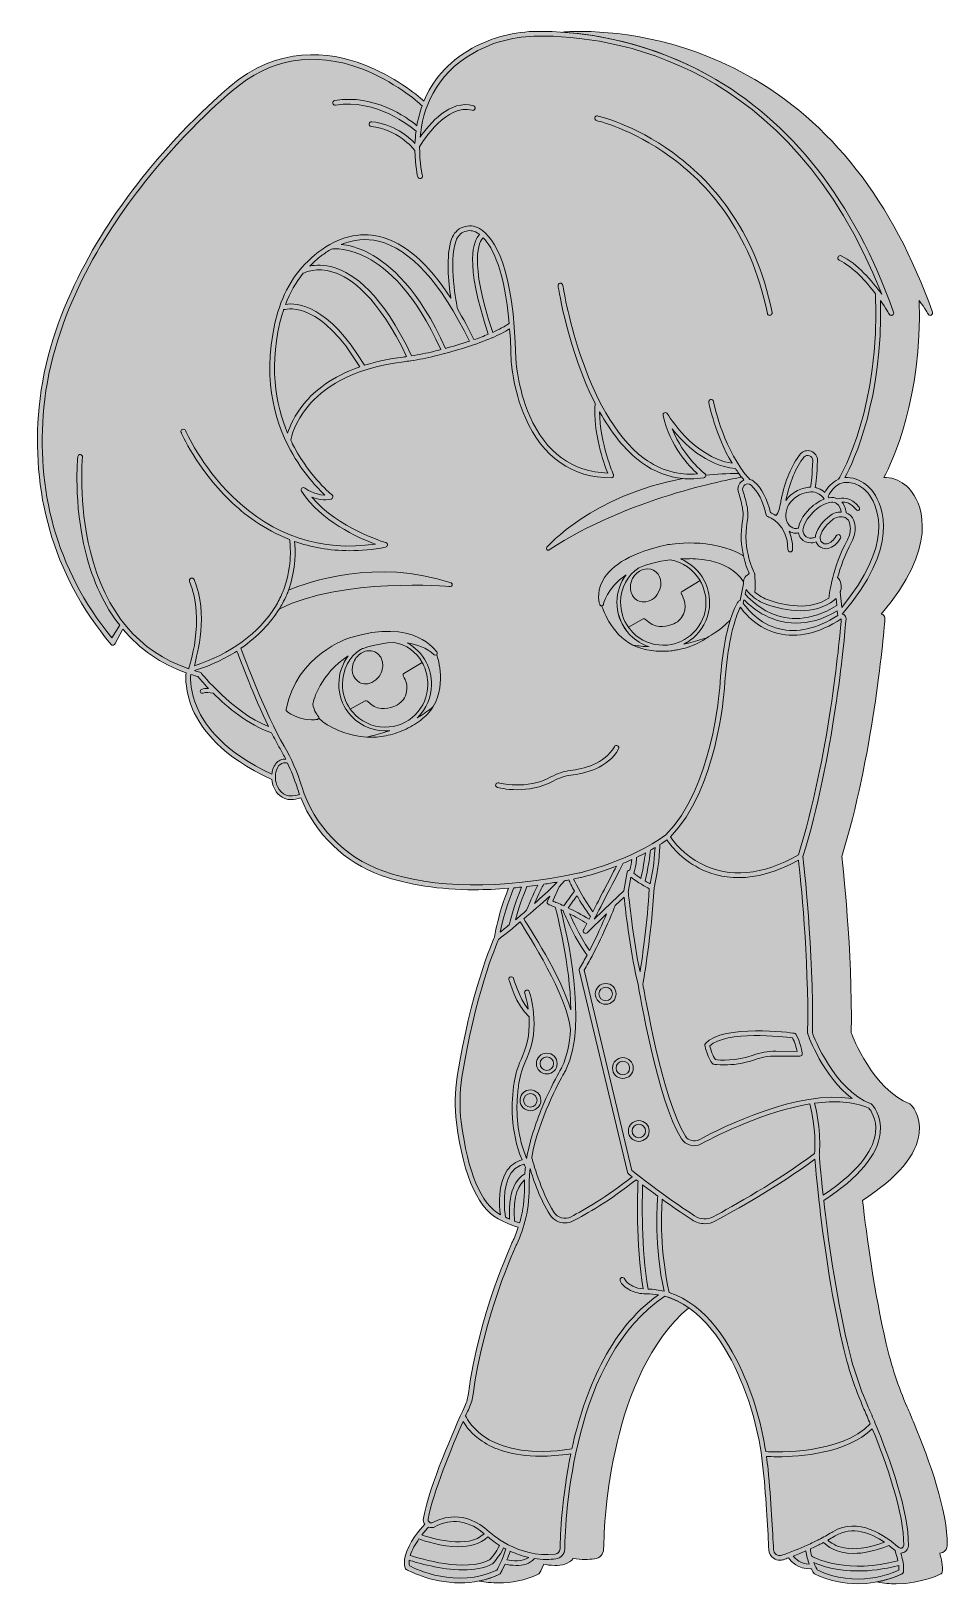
# Model space of a CAD drawing. Extents: x 283 to 786, y -949 to -95.
import ezdxf

# ---------------------------------------------------------------- set-up
doc = ezdxf.new("R2010")
doc.units = 0
doc.header["$MEASUREMENT"] = 0
doc.layers.add('SUGA_COLORS', color=7, linetype='Continuous')

msp = doc.modelspace()

# ---------------------------------------------------------------- hatches: boundary and pattern name
at = {"layer": 'SUGA_COLORS', "true_color": 0xffffff}
h = msp.add_hatch(color=7, dxfattribs=at)
h.dxf.hatch_style = 2
edge = h.paths.add_edge_path()
edge.add_spline(control_points=[(745.97, -858.62), (745.97, -858.61), (745.97, -858.61), (745.96, -858.61), (744.62, -855.36), (743.33, -852.34), (742.16, -849.65), (737.26, -838.44), (733.4, -826.76), (730.69, -814.95), (724.06, -786.07), (719.98, -756.45), (717.7, -736.27), (736.93, -723.79), (747.38, -711.36), (748.71, -699.33), (749.79, -689.56), (744.3, -683.88), (744.07, -683.65), (744.07, -683.65), (744.07, -683.64), (744.07, -683.64), (744.04, -683.62), (744.01, -683.61), (743.99, -683.59), (743.89, -683.51), (743.79, -683.42), (743.67, -683.37), (743.66, -683.37), (743.65, -683.36), (743.64, -683.36), (743.63, -683.36), (743.63, -683.36), (743.63, -683.36), (723.26, -675.12), (712.51, -647.12), (711.51, -644.4), (712.16, -598.63), (706.77, -551.79), (706.3, -547.74), (723.09, -493.71), (728.94, -429.69), (729.95, -417.39), (730.03, -416.45), (729.57, -415.57), (728.77, -415.08), (728.5, -414.92), (728.2, -414.84), (727.9, -414.78), (727.9, -414.78), (727.9, -414.75), (727.9, -414.75), (759.44, -377.82), (750.36, -355.86), (744.96, -348.11), (742.58, -344.69), (739.19, -342.08), (735.41, -340.77), (733.18, -339.99), (731.15, -339.78), (729.31, -339.97), (734.3, -330.63), (750.2, -296.43), (748.8, -242.85), (751.8, -247.12), (753.62, -250.25), (753.66, -250.33), (753.9, -250.75), (754.34, -250.99), (754.79, -250.99), (754.97, -250.99), (755.16, -250.95), (755.33, -250.87), (755.95, -250.58), (756.24, -249.88), (756.02, -249.25), (734.41, -188.44), (700.2, -144.69), (654.33, -119.21), (616.35, -98.1), (579.7, -95.14), (561.17, -95.24), (548.19, -95.32), (535.67, -98.53), (524.96, -104.54), (510.93, -112.4), (502.97, -122.94), (498.58, -133.46), (494.61, -129.98), (482.14, -119.81), (465.49, -113.46), (446.72, -106.31), (418.69, -102.66), (391.74, -125.9), (391.5, -126.1), (367.78, -145.49), (343.23, -176.62), (320.54, -205.38), (292.48, -250.36), (287.59, -301.28), (283.24, -346.58), (294.33, -392.32), (327.07, -431.41), (327.32, -431.7), (327.69, -431.87), (328.07, -431.87), (328.16, -431.87), (328.25, -431.86), (328.34, -431.84), (328.81, -431.74), (329.19, -431.39), (329.32, -430.93), (329.32, -430.93), (333.55, -423.1), (333.55, -423.1), (342.79, -434.12), (354.41, -442.17), (368.18, -447), (367.9, -449.75), (367.65, -457.31), (371.73, -466.84), (376.33, -477.61), (387.61, -493.04), (415.17, -505.41), (415.31, -507), (415.71, -508.58), (416.4, -510.06), (417.65, -512.77), (420.37, -516.52), (425.86, -516.52), (427.37, -516.52), (429.1, -516.22), (431.06, -515.55), (438.99, -535.3), (455.12, -550.96), (475.14, -558.05), (489.96, -563.29), (507.05, -565.92), (526.25, -565.92), (532.25, -565.92), (538.48, -565.64), (544.9, -565.13), (543.18, -569.43), (539.2, -580.16), (537.19, -591.94), (536.19, -594.2), (523.96, -622.61), (516.82, -668.35), (515.5, -676.8), (515.37, -685.28), (516.43, -693.57), (520.35, -724.17), (528.79, -742.31), (541.51, -747.48), (541.97, -747.73), (546.21, -750.02), (550.27, -750.99), (549.32, -753.95), (548.25, -756.65), (547.06, -759.07), (546.87, -759.47), (528.31, -799.56), (522.99, -842.14), (522.69, -844.47), (522.03, -846.79), (521, -849.02), (515.24, -861.59), (501.48, -892.75), (498.27, -910.59), (498.06, -911.75), (498.34, -912.91), (499, -913.84), (496.6, -916.44), (490.06, -924.02), (488.29, -931.35), (488.28, -931.36), (488.27, -931.37), (488.27, -931.38), (488.26, -931.42), (488.26, -931.46), (488.25, -931.5), (487.74, -933.7), (487.65, -935.87), (488.25, -937.88), (488.35, -938.19), (488.56, -938.46), (488.85, -938.63), (489.03, -938.73), (501.89, -945.98), (518.36, -945.98), (525.15, -945.98), (532.56, -944.75), (539.94, -941.27), (540.16, -941.16), (540.36, -940.99), (540.49, -940.77), (540.57, -940.64), (541.67, -938.82), (543.04, -935.78), (544.32, -936.05), (546.57, -936.43), (549.06, -936.43), (552.64, -936.43), (556.71, -935.64), (559.08, -932.62), (561.2, -932.94), (563.41, -933.12), (565.71, -933.12), (567.37, -933.12), (569.07, -933.03), (570.82, -932.82), (573.59, -932.5), (575.71, -930.14), (575.76, -927.35), (576.04, -910.03), (580.03, -822.2), (630.59, -788.84), (650.91, -794.35), (664.24, -816.01), (672.15, -834.62), (678.67, -849.94), (682.85, -866.59), (684.59, -884.12), (686.24, -900.81), (687.18, -918.67), (687.6, -927.83), (687.68, -929.74), (688.63, -931.45), (690.2, -932.52), (691.23, -933.23), (692.42, -933.59), (693.62, -933.59), (694.28, -933.59), (694.94, -933.48), (695.58, -933.27), (696.55, -932.94), (697.52, -932.6), (698.48, -932.26), (699.83, -934.22), (703.51, -938.37), (710.52, -938.37), (710.67, -938.37), (710.82, -938.35), (710.97, -938.35), (711.61, -939.63), (712.1, -940.44), (712.16, -940.54), (712.28, -940.75), (712.47, -940.91), (712.69, -941.02), (720.95, -945.12), (729.03, -946.48), (736.14, -946.48), (750.27, -946.48), (760.55, -941.08), (760.7, -941), (761.06, -940.81), (761.31, -940.46), (761.37, -940.06), (761.87, -936.91), (760.79, -932.4), (759.97, -929.61), (760.52, -929.6), (761.07, -929.49), (761.6, -929.26), (763.15, -928.59), (764.13, -927.11), (764.15, -925.42), (764.43, -907.05), (754.16, -878.44), (745.97, -858.62)], knot_values=[0, 0, 0, 0, 1, 1, 1, 2, 2, 2, 3, 3, 3, 4, 4, 4, 5, 5, 5, 6, 6, 6, 7, 7, 7, 8, 8, 8, 9, 9, 9, 10, 10, 10, 11, 11, 11, 12, 12, 12, 13, 13, 13, 14, 14, 14, 15, 15, 15, 16, 16, 16, 17, 17, 17, 18, 18, 18, 19, 19, 19, 20, 20, 20, 21, 21, 21, 22, 22, 22, 23, 23, 23, 24, 24, 24, 25, 25, 25, 26, 26, 26, 27, 27, 27, 28, 28, 28, 29, 29, 29, 30, 30, 30, 31, 31, 31, 32, 32, 32, 33, 33, 33, 34, 34, 34, 35, 35, 35, 36, 36, 36, 37, 37, 37, 38, 38, 38, 39, 39, 39, 40, 40, 40, 41, 41, 41, 42, 42, 42, 43, 43, 43, 44, 44, 44, 45, 45, 45, 46, 46, 46, 47, 47, 47, 48, 48, 48, 49, 49, 49, 50, 50, 50, 51, 51, 51, 52, 52, 52, 53, 53, 53, 54, 54, 54, 55, 55, 55, 56, 56, 56, 57, 57, 57, 58, 58, 58, 59, 59, 59, 60, 60, 60, 61, 61, 61, 62, 62, 62, 63, 63, 63, 64, 64, 64, 65, 65, 65, 66, 66, 66, 67, 67, 67, 68, 68, 68, 69, 69, 69, 70, 70, 70, 71, 71, 71, 72, 72, 72, 73, 73, 73, 74, 74, 74, 75, 75, 75, 76, 76, 76, 77, 77, 77, 78, 78, 78, 79, 79, 79, 80, 80, 80, 81, 81, 81, 82, 82, 82, 83, 83, 83, 84, 84, 84, 85, 85, 85, 86, 86, 86, 87, 87, 87, 88, 88, 88, 89, 89, 89, 90, 90, 90, 90], degree=3, periodic=1)
h = msp.add_hatch(color=7, dxfattribs=at)
h.dxf.hatch_style = 2
edge = h.paths.add_edge_path()
edge.add_spline(control_points=[(745.97, -858.62), (745.97, -858.61), (745.97, -858.61), (745.96, -858.61), (744.62, -855.36), (743.33, -852.34), (742.16, -849.65), (737.26, -838.44), (733.4, -826.76), (730.69, -814.95), (724.06, -786.07), (719.98, -756.45), (717.7, -736.27), (736.93, -723.79), (747.38, -711.36), (748.71, -699.33), (749.79, -689.56), (744.3, -683.88), (744.07, -683.65), (744.07, -683.65), (744.07, -683.64), (744.07, -683.64), (744.04, -683.62), (744.01, -683.61), (743.99, -683.59), (743.89, -683.51), (743.79, -683.42), (743.67, -683.37), (743.66, -683.37), (743.65, -683.36), (743.64, -683.36), (743.63, -683.36), (743.63, -683.36), (743.63, -683.36), (723.26, -675.12), (712.51, -647.12), (711.51, -644.4), (712.16, -598.63), (706.77, -551.79), (706.3, -547.74), (723.09, -493.71), (728.94, -429.69), (729.95, -417.39), (730.03, -416.45), (729.57, -415.57), (728.77, -415.08), (728.5, -414.92), (728.2, -414.84), (727.9, -414.78), (727.9, -414.78), (727.9, -414.75), (727.9, -414.75), (759.44, -377.82), (750.36, -355.86), (744.96, -348.11), (742.58, -344.69), (739.19, -342.08), (735.41, -340.77), (733.18, -339.99), (731.15, -339.78), (729.31, -339.97), (734.3, -330.63), (750.2, -296.43), (748.8, -242.85), (751.8, -247.12), (753.62, -250.25), (753.66, -250.33), (753.9, -250.75), (754.34, -250.99), (754.79, -250.99), (754.97, -250.99), (755.16, -250.95), (755.33, -250.87), (755.95, -250.58), (756.24, -249.88), (756.02, -249.25), (734.41, -188.44), (700.2, -144.69), (654.33, -119.21), (616.35, -98.1), (579.7, -95.14), (561.17, -95.24), (548.19, -95.32), (535.67, -98.53), (524.96, -104.54), (510.93, -112.4), (502.97, -122.94), (498.58, -133.46), (494.61, -129.98), (482.14, -119.81), (465.49, -113.46), (446.72, -106.31), (418.69, -102.66), (391.74, -125.9), (391.5, -126.1), (367.78, -145.49), (343.23, -176.62), (320.54, -205.38), (292.48, -250.36), (287.59, -301.28), (283.24, -346.58), (294.33, -392.32), (327.07, -431.41), (327.32, -431.7), (327.69, -431.87), (328.07, -431.87), (328.16, -431.87), (328.25, -431.86), (328.34, -431.84), (328.81, -431.74), (329.19, -431.39), (329.32, -430.93), (329.32, -430.93), (333.55, -423.1), (333.55, -423.1), (342.79, -434.12), (354.41, -442.17), (368.18, -447), (367.9, -449.75), (367.65, -457.31), (371.73, -466.84), (376.33, -477.61), (387.61, -493.04), (415.17, -505.41), (415.31, -507), (415.71, -508.58), (416.4, -510.06), (417.65, -512.77), (420.37, -516.52), (425.86, -516.52), (427.37, -516.52), (429.1, -516.22), (431.06, -515.55), (438.99, -535.3), (455.12, -550.96), (475.14, -558.05), (489.96, -563.29), (507.05, -565.92), (526.25, -565.92), (532.25, -565.92), (538.48, -565.64), (544.9, -565.13), (543.18, -569.43), (539.2, -580.16), (537.19, -591.94), (536.19, -594.2), (523.96, -622.61), (516.82, -668.35), (515.5, -676.8), (515.37, -685.28), (516.43, -693.57), (520.35, -724.17), (528.79, -742.31), (541.51, -747.48), (541.97, -747.73), (546.21, -750.02), (550.27, -750.99), (549.32, -753.95), (548.25, -756.65), (547.06, -759.07), (546.87, -759.47), (528.31, -799.56), (522.99, -842.14), (522.69, -844.47), (522.03, -846.79), (521, -849.02), (515.24, -861.59), (501.48, -892.75), (498.27, -910.59), (498.06, -911.75), (498.34, -912.91), (499, -913.84), (496.6, -916.44), (490.06, -924.02), (488.29, -931.35), (488.28, -931.36), (488.27, -931.37), (488.27, -931.38), (488.26, -931.42), (488.26, -931.46), (488.25, -931.5), (487.74, -933.7), (487.65, -935.87), (488.25, -937.88), (488.35, -938.19), (488.56, -938.46), (488.85, -938.63), (489.03, -938.73), (501.89, -945.98), (518.36, -945.98), (525.15, -945.98), (532.56, -944.75), (539.94, -941.27), (540.16, -941.16), (540.36, -940.99), (540.49, -940.77), (540.57, -940.64), (541.67, -938.82), (543.04, -935.78), (544.32, -936.05), (546.57, -936.43), (549.06, -936.43), (552.64, -936.43), (556.71, -935.64), (559.08, -932.62), (561.2, -932.94), (563.41, -933.12), (565.71, -933.12), (567.37, -933.12), (569.07, -933.03), (570.82, -932.82), (573.59, -932.5), (575.71, -930.14), (575.76, -927.35), (576.04, -910.03), (580.03, -822.2), (630.59, -788.84), (650.91, -794.35), (664.24, -816.01), (672.15, -834.62), (678.67, -849.94), (682.85, -866.59), (684.59, -884.12), (686.24, -900.81), (687.18, -918.67), (687.6, -927.83), (687.68, -929.74), (688.63, -931.45), (690.2, -932.52), (691.23, -933.23), (692.42, -933.59), (693.62, -933.59), (694.28, -933.59), (694.94, -933.48), (695.58, -933.27), (696.55, -932.94), (697.52, -932.6), (698.48, -932.26), (699.83, -934.22), (703.51, -938.37), (710.52, -938.37), (710.67, -938.37), (710.82, -938.35), (710.97, -938.35), (711.61, -939.63), (712.1, -940.44), (712.16, -940.54), (712.28, -940.75), (712.47, -940.91), (712.69, -941.02), (720.95, -945.12), (729.03, -946.48), (736.14, -946.48), (750.27, -946.48), (760.55, -941.08), (760.7, -941), (761.06, -940.81), (761.31, -940.46), (761.37, -940.06), (761.87, -936.91), (760.79, -932.4), (759.97, -929.61), (760.52, -929.6), (761.07, -929.49), (761.6, -929.26), (763.15, -928.59), (764.13, -927.11), (764.15, -925.42), (764.43, -907.05), (754.16, -878.44), (745.97, -858.62)], knot_values=[0, 0, 0, 0, 1, 1, 1, 2, 2, 2, 3, 3, 3, 4, 4, 4, 5, 5, 5, 6, 6, 6, 7, 7, 7, 8, 8, 8, 9, 9, 9, 10, 10, 10, 11, 11, 11, 12, 12, 12, 13, 13, 13, 14, 14, 14, 15, 15, 15, 16, 16, 16, 17, 17, 17, 18, 18, 18, 19, 19, 19, 20, 20, 20, 21, 21, 21, 22, 22, 22, 23, 23, 23, 24, 24, 24, 25, 25, 25, 26, 26, 26, 27, 27, 27, 28, 28, 28, 29, 29, 29, 30, 30, 30, 31, 31, 31, 32, 32, 32, 33, 33, 33, 34, 34, 34, 35, 35, 35, 36, 36, 36, 37, 37, 37, 38, 38, 38, 39, 39, 39, 40, 40, 40, 41, 41, 41, 42, 42, 42, 43, 43, 43, 44, 44, 44, 45, 45, 45, 46, 46, 46, 47, 47, 47, 48, 48, 48, 49, 49, 49, 50, 50, 50, 51, 51, 51, 52, 52, 52, 53, 53, 53, 54, 54, 54, 55, 55, 55, 56, 56, 56, 57, 57, 57, 58, 58, 58, 59, 59, 59, 60, 60, 60, 61, 61, 61, 62, 62, 62, 63, 63, 63, 64, 64, 64, 65, 65, 65, 66, 66, 66, 67, 67, 67, 68, 68, 68, 69, 69, 69, 70, 70, 70, 71, 71, 71, 72, 72, 72, 73, 73, 73, 74, 74, 74, 75, 75, 75, 76, 76, 76, 77, 77, 77, 78, 78, 78, 79, 79, 79, 80, 80, 80, 81, 81, 81, 82, 82, 82, 83, 83, 83, 84, 84, 84, 85, 85, 85, 86, 86, 86, 87, 87, 87, 88, 88, 88, 89, 89, 89, 90, 90, 90, 90], degree=3, periodic=1)
edge = h.paths.add_edge_path()
edge.add_spline(control_points=[(746.12, -699.11), (745.25, -706.71), (739.51, -718.75), (717.38, -733.38), (715.98, -720.6), (715.35, -712.2), (715.27, -711.17), (715.42, -709.77), (716.49, -697.74), (712.7, -683.01), (723.45, -681.56), (733.84, -681.95), (742.38, -685.64), (743.22, -686.6), (747, -691.36), (746.12, -699.11)], knot_values=[0, 0, 0, 0, 1, 1, 1, 2, 2, 2, 3, 3, 3, 4, 4, 4, 5, 5, 5, 5], degree=3, periodic=1)
edge = h.paths.add_edge_path()
edge.add_spline(control_points=[(617.48, -559.67), (616.17, -558.82), (614.82, -557.88), (613.57, -556.9), (614.83, -553.18), (615.09, -549.72), (615.14, -548.18), (616.75, -547.41), (618.36, -546.6), (619.96, -545.76), (619.51, -549.04), (618.63, -554.95), (617.48, -559.67)], knot_values=[0, 0, 0, 0, 1, 1, 1, 2, 2, 2, 3, 3, 3, 4, 4, 4, 4], degree=3, periodic=1)
edge = h.paths.add_edge_path()
edge.add_spline(control_points=[(622.78, -544.22), (623.61, -543.75), (624.44, -543.27), (625.26, -542.78), (625.06, -546.77), (624.43, -555.09), (622.54, -562.67), (621.82, -562.28), (620.87, -561.74), (619.8, -561.11), (621.39, -554.96), (622.49, -546.61), (622.78, -544.22)], knot_values=[0, 0, 0, 0, 1, 1, 1, 2, 2, 2, 3, 3, 3, 4, 4, 4, 4], degree=3, periodic=1)
edge = h.paths.add_edge_path()
edge.add_spline(control_points=[(622.04, -565.36), (621.02, -583.86), (618.48, -601.81), (617.03, -610.97), (613.36, -593.94), (610.8, -569.44), (610.57, -567.2), (610.57, -567.2), (612.03, -559), (612.03, -559), (615.77, -561.94), (620.27, -564.42), (622.04, -565.36)], knot_values=[0, 0, 0, 0, 1, 1, 1, 2, 2, 2, 3, 3, 3, 4, 4, 4, 4], degree=3, periodic=1)
edge = h.paths.add_edge_path()
edge.add_spline(control_points=[(611.35, -555.28), (611.15, -555.25), (610.93, -555.26), (610.72, -555.33), (610.28, -555.48), (609.95, -555.87), (609.87, -556.33), (609.87, -556.33), (608.06, -566.51), (608.06, -566.51), (608.06, -566.51), (601.4, -572.95), (601.4, -572.95), (601.4, -572.95), (591.91, -582.14), (591.91, -582.14), (596.06, -574.08), (602.93, -560.78), (607.85, -551.42), (609.36, -550.79), (610.9, -550.13), (612.46, -549.43), (612.33, -550.9), (612.04, -553.02), (611.35, -555.28)], knot_values=[0, 0, 0, 0, 1, 1, 1, 2, 2, 2, 3, 3, 3, 4, 4, 4, 5, 5, 5, 6, 6, 6, 7, 7, 7, 8, 8, 8, 8], degree=3, periodic=1)
edge = h.paths.add_edge_path()
edge.add_spline(control_points=[(587.85, -584.36), (586.71, -586.56), (586.02, -587.91), (585.99, -587.97), (585.84, -588.25), (585.81, -588.57), (585.88, -588.86), (585.95, -589.15), (586.12, -589.41), (586.37, -589.6), (586.6, -589.78), (586.87, -589.86), (587.15, -589.86), (587.47, -589.86), (587.8, -589.74), (588.05, -589.49), (588.05, -589.49), (598.72, -579.16), (598.72, -579.16), (596.57, -584.2), (593.18, -591.84), (589.33, -599.29), (587.31, -596.55), (585.27, -593.03), (583.43, -589.55), (581.35, -585.62), (579.55, -581.74), (578.39, -579.13), (581.31, -580.6), (584.55, -582.35), (587.85, -584.36)], knot_values=[0, 0, 0, 0, 1, 1, 1, 2, 2, 2, 3, 3, 3, 4, 4, 4, 5, 5, 5, 6, 6, 6, 7, 7, 7, 8, 8, 8, 9, 9, 9, 10, 10, 10, 10], degree=3, periodic=1)
edge = h.paths.add_edge_path()
edge.add_spline(control_points=[(577.67, -575.88), (579.27, -573.4), (581.24, -570.81), (582.48, -569.22), (584.5, -572.77), (587.02, -576.83), (589.8, -580.56), (589.54, -581.07), (589.28, -581.57), (589.04, -582.04), (585.01, -579.59), (581.05, -577.52), (577.67, -575.88)], knot_values=[0, 0, 0, 0, 1, 1, 1, 2, 2, 2, 3, 3, 3, 4, 4, 4, 4], degree=3, periodic=1)
edge = h.paths.add_edge_path()
edge.add_spline(control_points=[(591.13, -577.98), (586.19, -571.12), (582.14, -563.24), (580.56, -560.04), (581.83, -559.78), (583.1, -559.55), (584.39, -559.28), (584.54, -559.24), (593.17, -557.16), (604.13, -552.91), (599.97, -560.86), (594.87, -570.73), (591.13, -577.98)], knot_values=[0, 0, 0, 0, 1, 1, 1, 2, 2, 2, 3, 3, 3, 4, 4, 4, 4], degree=3, periodic=1)
edge = h.paths.add_edge_path()
edge.add_spline(control_points=[(581.11, -566.76), (579.98, -568.18), (577.34, -571.56), (575.3, -574.76), (572.6, -573.51), (570.43, -572.61), (569.14, -572.09), (569.14, -572.09), (572.72, -564.36), (572.72, -564.36), (572.72, -564.36), (575.62, -561), (575.62, -561), (576.38, -560.86), (577.15, -560.71), (577.92, -560.56), (578.49, -561.75), (579.6, -563.99), (581.11, -566.76)], knot_values=[0, 0, 0, 0, 1, 1, 1, 2, 2, 2, 3, 3, 3, 4, 4, 4, 5, 5, 5, 6, 6, 6, 6], degree=3, periodic=1)
edge = h.paths.add_edge_path()
edge.add_spline(control_points=[(570.67, -562.76), (567, -566.38), (563.07, -570), (559.23, -573.39), (561.42, -568.33), (563.49, -564.3), (564.23, -562.89), (566.65, -562.53), (569.1, -562.14), (571.58, -561.71), (571.58, -561.71), (570.67, -562.76), (570.67, -562.76)], knot_values=[0, 0, 0, 0, 1, 1, 1, 2, 2, 2, 3, 3, 3, 4, 4, 4, 4], degree=3, periodic=1)
edge = h.paths.add_edge_path()
edge.add_spline(control_points=[(554.85, -577.2), (552.7, -579.06), (550.63, -580.8), (548.72, -582.39), (551.21, -573.39), (554.12, -566.28), (555.04, -564.13), (557.03, -563.89), (559.03, -563.64), (561.06, -563.36), (559.62, -566.21), (557.1, -571.42), (554.85, -577.2)], knot_values=[0, 0, 0, 0, 1, 1, 1, 2, 2, 2, 3, 3, 3, 4, 4, 4, 4], degree=3, periodic=1)
edge = h.paths.add_edge_path()
edge.add_spline(control_points=[(567.54, -569.36), (567.54, -569.36), (566.2, -572.25), (566.2, -572.25), (566.05, -572.58), (566.04, -572.96), (566.18, -573.29), (566.32, -573.63), (566.59, -573.89), (566.93, -574.01), (566.97, -574.03), (568.31, -574.53), (570.52, -575.48), (571.67, -579.79), (578.62, -606.79), (579.14, -631.71), (572.92, -612.27), (556.8, -587.2), (553.32, -581.92), (557.74, -578.2), (562.72, -573.86), (567.54, -569.36)], knot_values=[0, 0, 0, 0, 1, 1, 1, 2, 2, 2, 3, 3, 3, 4, 4, 4, 5, 5, 5, 6, 6, 6, 7, 7, 7, 7], degree=3, periodic=1)
edge = h.paths.add_edge_path()
edge.add_spline(control_points=[(573.57, -576.82), (573.96, -577), (574.37, -577.19), (574.79, -577.39), (575.97, -580.19), (582.1, -594.35), (588, -601.83), (586.66, -604.34), (585.28, -606.78), (583.89, -609.06), (583.71, -609.35), (583.65, -609.7), (583.73, -610.04), (583.73, -610.04), (610.12, -720.86), (610.12, -720.86), (610.18, -721.14), (610.34, -721.39), (610.56, -721.57), (610.6, -721.6), (611.35, -722.21), (612.7, -723.27), (599.15, -734.27), (585.98, -741.71), (579.22, -745.21), (575.86, -746.96), (571.8, -745.86), (569.77, -742.67), (562.5, -731.23), (558.19, -714.68), (557.63, -712.48), (561.51, -691.69), (572.72, -671.17), (575.36, -666.53), (575.75, -665.85), (576.19, -665.08), (576.57, -664.27), (588.56, -639.33), (576.72, -589.05), (573.57, -576.82)], knot_values=[0, 0, 0, 0, 1, 1, 1, 2, 2, 2, 3, 3, 3, 4, 4, 4, 5, 5, 5, 6, 6, 6, 7, 7, 7, 8, 8, 8, 9, 9, 9, 10, 10, 10, 11, 11, 11, 12, 12, 12, 13, 13, 13, 13], degree=3, periodic=1)
edge = h.paths.add_edge_path()
edge.add_spline(control_points=[(612.54, -719.83), (612.54, -719.83), (586.39, -609.96), (586.39, -609.96), (587.85, -607.54), (589.3, -604.94), (590.7, -602.28), (590.7, -602.28), (590.71, -602.27), (590.71, -602.27), (597.19, -590), (602.63, -576.62), (603.43, -574.6), (603.43, -574.6), (608.25, -569.94), (608.25, -569.94), (609.15, -578.12), (612.1, -603.32), (615.99, -617.77), (616.51, -620.96), (626.48, -681.26), (639.69, -702.42), (641.97, -706.1), (646.77, -707.35), (650.61, -705.29), (660.32, -700.06), (685.82, -687.32), (710.11, -683.4), (713.54, -696.61), (712.93, -707.9), (712.73, -710.46), (692.91, -725.55), (667.27, -739.81), (657.11, -745.26), (653.9, -746.98), (650.01, -746.8), (646.95, -744.78), (629.44, -733.25), (614.93, -721.74), (612.54, -719.83)], knot_values=[0, 0, 0, 0, 1, 1, 1, 2, 2, 2, 3, 3, 3, 4, 4, 4, 5, 5, 5, 6, 6, 6, 7, 7, 7, 8, 8, 8, 9, 9, 9, 10, 10, 10, 11, 11, 11, 12, 12, 12, 13, 13, 13, 13], degree=3, periodic=1)
edge = h.paths.add_edge_path()
edge.add_spline(control_points=[(708.9, -644.6), (708.9, -644.75), (708.93, -644.9), (708.98, -645.05), (709.36, -646.14), (717.24, -668.24), (733.35, -680.41), (703.67, -675.56), (662.45, -695.96), (649.38, -703), (646.75, -704.41), (643.46, -703.56), (641.89, -701.05), (629.27, -680.83), (619.26, -621.57), (618.58, -617.51), (619.03, -615.01), (623.33, -590.34), (624.67, -564.8), (627.34, -555.08), (627.85, -543.97), (627.94, -541.11), (629.19, -540.3), (630.43, -539.46), (631.63, -538.59), (633.61, -541.46), (639.41, -548.88), (649.32, -554.05), (660.37, -559.81), (678.72, -563.64), (703.91, -549.72), (704.98, -559.26), (709.52, -602.43), (708.9, -644.6)], knot_values=[0, 0, 0, 0, 1, 1, 1, 2, 2, 2, 3, 3, 3, 4, 4, 4, 5, 5, 5, 6, 6, 6, 7, 7, 7, 8, 8, 8, 9, 9, 9, 10, 10, 10, 11, 11, 11, 11], degree=3, periodic=1)
edge = h.paths.add_edge_path()
edge.add_spline(control_points=[(703.88, -546.75), (684, -558.11), (666.08, -559.81), (650.62, -551.8), (641, -546.81), (635.34, -539.39), (633.64, -536.91), (659.13, -511.09), (663.11, -457.98), (663.27, -455.69), (664.5, -434.26), (667.74, -421.88), (670.14, -415.4), (670.86, -413.43), (671.52, -412), (672.01, -411.03), (674.61, -414.66), (681.42, -422.65), (692.75, -425.43), (703.33, -428.01), (714.96, -425.34), (727.33, -417.46), (726.27, -430.38), (720.42, -493.43), (703.88, -546.75)], knot_values=[0, 0, 0, 0, 1, 1, 1, 2, 2, 2, 3, 3, 3, 4, 4, 4, 5, 5, 5, 6, 6, 6, 7, 7, 7, 8, 8, 8, 8], degree=3, periodic=1)
edge = h.paths.add_edge_path()
edge.add_spline(control_points=[(677.58, -404.07), (680.16, -406.53), (683.32, -408.41), (686.98, -409.66), (691.51, -411.22), (698.12, -412.95), (705.03, -412.95), (711.36, -412.95), (717.95, -411.5), (723.44, -407.12), (723.82, -406.82), (724.16, -406.51), (724.48, -406.18), (724.48, -406.18), (724.85, -410.12), (724.85, -410.12), (695.22, -428.68), (675.83, -405.16), (675.01, -404.14), (674.91, -404.01), (674.79, -403.91), (674.65, -403.84), (674.65, -403.84), (675.19, -401.33), (675.19, -401.33), (675.79, -402.22), (676.59, -403.13), (677.58, -404.07)], knot_values=[0, 0, 0, 0, 1, 1, 1, 2, 2, 2, 3, 3, 3, 4, 4, 4, 5, 5, 5, 6, 6, 6, 7, 7, 7, 8, 8, 8, 9, 9, 9, 9], degree=3, periodic=1)
edge = h.paths.add_edge_path()
edge.add_spline(control_points=[(675.77, -364.05), (676.25, -361.39), (676.21, -358.61), (675.66, -355.8), (675.06, -352.73), (674.31, -349.83), (673.41, -347.2), (672.89, -345.64), (673.69, -344.43), (674.54, -343.86), (675.4, -343.29), (676.75, -343.06), (677.93, -344.11), (681.69, -347.46), (684.44, -352.93), (686.11, -360.38), (686.21, -360.82), (686.55, -361.19), (686.99, -361.33), (687.44, -361.47), (698.08, -365.05), (698.08, -379.38), (698.08, -380.1), (698.66, -380.68), (699.38, -380.68), (700.1, -380.68), (700.68, -380.1), (700.68, -379.38), (700.68, -375.34), (699.88, -372.05), (698.69, -369.38), (699.62, -369.93), (700.87, -370.41), (702.42, -370.41), (702.87, -370.41), (703.34, -370.37), (703.83, -370.28), (704.08, -371.43), (704.61, -372.51), (705.41, -373.42), (706.73, -374.91), (708.57, -375.73), (710.55, -375.73), (710.77, -375.73), (710.99, -375.73), (711.21, -375.7), (711.98, -375.63), (712.76, -375.47), (713.56, -375.24), (713.86, -375.99), (714.31, -376.68), (714.9, -377.27), (716.28, -378.64), (718.21, -379.21), (720.08, -378.81), (722.71, -378.24), (724.98, -376.34), (726.85, -373.16), (727.22, -372.54), (727.01, -371.74), (726.39, -371.38), (725.77, -371.01), (724.98, -371.22), (724.61, -371.84), (723.12, -374.37), (721.42, -375.86), (719.53, -376.27), (718.51, -376.49), (717.49, -376.18), (716.73, -375.42), (715.9, -374.6), (715.55, -373.42), (715.79, -372.28), (716.65, -368.24), (720.33, -364.8), (722.44, -363.1), (724.25, -361.66), (726.53, -361.08), (728.53, -361.56), (729.39, -361.77), (732, -362.4), (732.29, -367.05), (732.43, -369.39), (731.88, -371.82), (730.67, -374.08), (722.39, -389.66), (720.84, -402.95), (720.58, -406), (710.13, -413.19), (695.69, -409.9), (687.83, -407.21), (684.81, -406.17), (682.2, -404.65), (680.01, -402.73), (680.06, -401.39), (680.15, -398.09), (679.97, -393.22), (679.97, -393.12), (679.95, -393.01), (679.92, -392.91), (679.92, -392.9), (679.92, -392.89), (679.91, -392.89), (679.89, -392.8), (679.86, -392.73), (679.82, -392.65), (679.75, -392.52), (672.97, -379.67), (675.77, -364.05)], knot_values=[0, 0, 0, 0, 1, 1, 1, 2, 2, 2, 3, 3, 3, 4, 4, 4, 5, 5, 5, 6, 6, 6, 7, 7, 7, 8, 8, 8, 9, 9, 9, 10, 10, 10, 11, 11, 11, 12, 12, 12, 13, 13, 13, 14, 14, 14, 15, 15, 15, 16, 16, 16, 17, 17, 17, 18, 18, 18, 19, 19, 19, 20, 20, 20, 21, 21, 21, 22, 22, 22, 23, 23, 23, 24, 24, 24, 25, 25, 25, 26, 26, 26, 27, 27, 27, 28, 28, 28, 29, 29, 29, 30, 30, 30, 31, 31, 31, 32, 32, 32, 33, 33, 33, 34, 34, 34, 35, 35, 35, 36, 36, 36, 36], degree=3, periodic=1)
edge = h.paths.add_edge_path()
edge.add_spline(control_points=[(697.08, -358.88), (697.69, -354.9), (700.44, -351.37), (704.46, -349.43), (708.02, -347.7), (711.16, -347.33), (713.78, -348.31), (715.91, -349.1), (717.28, -350.65), (718.04, -351.75), (717.72, -351.87), (717.4, -351.98), (717.08, -352.13), (715.4, -352.86), (713.76, -353.87), (712.19, -355.14), (709.6, -357.25), (705.07, -361.62), (703.84, -367.27), (703.82, -367.39), (703.8, -367.51), (703.78, -367.63), (702.33, -368), (700.99, -367.8), (699.8, -367.02), (698.54, -366.21), (697.89, -364.94), (697.56, -364.02), (696.98, -362.39), (696.82, -360.65), (697.08, -358.88)], knot_values=[0, 0, 0, 0, 1, 1, 1, 2, 2, 2, 3, 3, 3, 4, 4, 4, 5, 5, 5, 6, 6, 6, 7, 7, 7, 8, 8, 8, 9, 9, 9, 10, 10, 10, 10], degree=3, periodic=1)
edge = h.paths.add_edge_path()
edge.add_spline(control_points=[(696.97, -352.44), (698.93, -342.81), (702.51, -334.2), (706.82, -328.79), (707.71, -327.66), (708.99, -327.61), (709.88, -327.94), (710.79, -328.27), (711.74, -329.14), (711.7, -330.61), (711.48, -337.93), (710.8, -343.07), (710.47, -345.19), (708.25, -345.24), (705.86, -345.86), (703.33, -347.09), (700.7, -348.36), (698.52, -350.22), (696.97, -352.44)], knot_values=[0, 0, 0, 0, 1, 1, 1, 2, 2, 2, 3, 3, 3, 4, 4, 4, 5, 5, 5, 6, 6, 6, 6], degree=3, periodic=1)
edge = h.paths.add_edge_path()
edge.add_spline(control_points=[(718.12, -354.51), (720.95, -353.27), (723.17, -353.14), (724.72, -354.12), (726.38, -355.18), (727.07, -357.34), (727.35, -358.81), (725.08, -358.74), (722.77, -359.51), (720.82, -361.07), (717.9, -363.41), (714.22, -367.15), (713.25, -371.74), (713.19, -372.05), (713.15, -372.36), (713.14, -372.66), (712.39, -372.9), (711.67, -373.05), (710.98, -373.12), (709.58, -373.24), (708.27, -372.73), (707.36, -371.7), (706.43, -370.65), (706.07, -369.24), (706.38, -367.83), (707.45, -362.95), (711.51, -359.05), (713.83, -357.16), (715.21, -356.04), (716.66, -355.15), (718.12, -354.51)], knot_values=[0, 0, 0, 0, 1, 1, 1, 2, 2, 2, 3, 3, 3, 4, 4, 4, 5, 5, 5, 6, 6, 6, 7, 7, 7, 8, 8, 8, 9, 9, 9, 10, 10, 10, 10], degree=3, periodic=1)
edge = h.paths.add_edge_path()
edge.add_spline(control_points=[(725.37, -415.61), (713.85, -422.81), (703.1, -425.27), (693.4, -422.91), (682.07, -420.15), (675.45, -411.47), (673.6, -408.74), (673.6, -408.74), (673.99, -406.9), (673.99, -406.9), (677.17, -410.24), (687.54, -419.75), (702.71, -419.75), (709.33, -419.75), (716.87, -417.93), (725.13, -413), (725.13, -413), (725.26, -414.42), (725.26, -414.42), (725.26, -414.42), (725.26, -414.42), (725.26, -414.43), (725.26, -414.43), (725.37, -415.61), (725.37, -415.61)], knot_values=[0, 0, 0, 0, 1, 1, 1, 2, 2, 2, 3, 3, 3, 4, 4, 4, 5, 5, 5, 6, 6, 6, 7, 7, 7, 8, 8, 8, 8], degree=3, periodic=1)
edge = h.paths.add_edge_path()
edge.add_spline(control_points=[(734.55, -343.22), (737.82, -344.36), (740.76, -346.62), (742.83, -349.6), (747.78, -356.71), (755.98, -376.75), (727.56, -411.12), (727.56, -411.12), (726.76, -402.63), (726.76, -402.63), (726.83, -402.44), (726.89, -402.25), (726.95, -402.06), (727.74, -399.33), (727.17, -396.81), (725.34, -394.71), (726.78, -389.31), (729.13, -382.53), (732.97, -375.3), (734.4, -372.62), (735.06, -369.71), (734.88, -366.88), (734.64, -362.99), (732.97, -360.41), (730.06, -359.33), (729.89, -357.95), (729.36, -355.33), (727.71, -353.35), (729.66, -353.24), (732.64, -353.83), (735.45, -357.52), (735.66, -357.81), (735.99, -357.96), (736.32, -357.96), (736.55, -357.96), (736.79, -357.88), (736.99, -357.73), (737.47, -357.36), (737.56, -356.67), (737.2, -356.19), (732.64, -350.19), (727.37, -350.98), (725.41, -351.55), (724.04, -350.9), (722.45, -350.73), (720.66, -351.02), (720.51, -350.77), (720.33, -350.48), (720.11, -350.17), (721.24, -347.82), (725.7, -340.14), (734.55, -343.22)], knot_values=[0, 0, 0, 0, 1, 1, 1, 2, 2, 2, 3, 3, 3, 4, 4, 4, 5, 5, 5, 6, 6, 6, 7, 7, 7, 8, 8, 8, 9, 9, 9, 10, 10, 10, 11, 11, 11, 12, 12, 12, 13, 13, 13, 14, 14, 14, 15, 15, 15, 16, 16, 16, 17, 17, 17, 17], degree=3, periodic=1)
edge = h.paths.add_edge_path()
edge.add_spline(control_points=[(369.61, -444.76), (342.22, -435.46), (324.1, -413.89), (315.69, -380.55), (308.92, -353.72), (311.35, -328.94), (311.38, -328.69), (311.45, -327.98), (310.93, -327.34), (310.22, -327.27), (309.5, -327.19), (308.87, -327.71), (308.79, -328.43), (308.77, -328.68), (306.29, -353.85), (313.15, -381.11), (317.11, -396.87), (323.39, -410.21), (331.8, -420.94), (331.8, -420.94), (327.5, -427.85), (327.5, -427.85), (296.33, -389.83), (285.97, -345.39), (290.18, -301.54), (295, -251.27), (322.78, -206.76), (345.23, -178.28), (369.6, -147.36), (393.14, -128.11), (393.41, -127.9), (414.27, -109.91), (438.18, -105.86), (464.49, -115.86), (482.03, -122.53), (494.83, -133.57), (497.57, -136.04), (496.22, -139.75), (495.29, -143.43), (494.67, -146.97), (489.17, -142.43), (471.29, -129.53), (449.64, -133.16), (448.93, -133.28), (448.45, -133.95), (448.57, -134.66), (448.69, -135.37), (449.36, -135.85), (450.07, -135.73), (472.48, -131.96), (491.29, -147.45), (494.21, -150), (493.91, -152.32), (493.73, -154.55), (493.65, -156.67), (490.04, -152.9), (482.09, -146.24), (469.95, -144.8), (469.23, -144.71), (468.59, -145.22), (468.5, -145.94), (468.42, -146.65), (468.93, -147.3), (469.64, -147.38), (484.05, -149.09), (492.34, -158.96), (493.6, -160.57), (493.69, -169.04), (495.14, -174.84), (495.18, -175.01), (495.36, -175.7), (496.07, -176.12), (496.77, -175.94), (497.46, -175.76), (497.88, -175.05), (497.7, -174.35), (497.65, -174.18), (496.05, -167.7), (496.19, -158.51), (498.08, -155.37), (511.24, -134.56), (524.97, -138.52), (525.66, -138.71), (526.38, -138.32), (526.58, -137.63), (526.78, -136.94), (526.38, -136.22), (525.69, -136.02), (513.02, -132.37), (501.55, -146.01), (496.46, -153.31), (497.76, -138.5), (504.15, -119.19), (526.23, -106.8), (536.56, -101.01), (548.64, -97.91), (561.19, -97.84), (601.59, -97.59), (699.1, -111.18), (749.54, -239.36), (744.25, -232.1), (736.18, -222.71), (727.32, -218.34), (726.67, -218.02), (725.89, -218.28), (725.58, -218.93), (725.26, -219.57), (725.52, -220.35), (726.17, -220.67), (733.79, -224.43), (740.98, -232.4), (746.09, -239.13), (748.61, -300.61), (728.04, -337.14), (725.84, -340.85), (722.25, -342.36), (719.71, -345.4), (718.25, -348.06), (717.33, -347.22), (716.17, -346.43), (714.73, -345.89), (714.19, -345.68), (713.63, -345.54), (713.06, -345.42), (713.42, -343.14), (714.08, -338.02), (714.29, -330.68), (714.36, -328.34), (712.98, -326.3), (710.77, -325.5), (708.58, -324.69), (706.23, -325.35), (704.78, -327.17), (700.14, -333.01), (696.44, -341.86), (694.38, -352.1), (694.3, -352.5), (694.22, -352.93), (694.14, -353.37), (693.65, -355.98), (693.04, -359.21), (691.49, -360.78), (690.24, -359.94), (689.16, -359.42), (688.49, -359.13), (686.68, -351.48), (683.71, -345.78), (679.66, -342.17), (678.9, -341.5), (678.02, -341.07), (677.12, -340.89), (676.23, -339.91), (675.37, -338.9), (674.55, -337.85), (661.99, -321.84), (657.3, -298.38), (657.25, -298.14), (657.11, -297.43), (656.43, -296.97), (655.72, -297.11), (655.02, -297.25), (654.56, -297.93), (654.69, -298.63), (654.87, -299.54), (658.33, -316.83), (667.47, -332.11), (646.06, -328.66), (632.18, -305.21), (632.03, -304.97), (631.71, -304.41), (631.03, -304.18), (630.43, -304.41), (629.83, -304.65), (629.5, -305.28), (629.64, -305.91), (633.53, -322.83), (643.87, -333.67), (648.59, -337.88), (638.09, -338.83), (628.26, -336.01), (619.34, -329.47), (585.73, -304.84), (574.77, -235.18), (574.67, -234.48), (574.56, -233.77), (573.89, -233.28), (573.19, -233.39), (572.48, -233.5), (571.99, -234.16), (572.1, -234.87), (572.4, -236.89), (577.68, -270.41), (592.36, -299.21), (591.2, -315.34), (597.12, -331.97), (599.3, -337.46), (579.81, -336.81), (565.45, -326.32), (556.6, -306.25), (549.7, -290.62), (548.92, -274.73), (548.92, -274.6), (547.83, -225.04), (537.48, -208.54), (528.99, -203.43), (526.28, -201.79), (523.03, -201.47), (520.08, -202.55), (517.06, -203.65), (514.73, -206.05), (513.67, -209.13), (510.53, -218.32), (512, -233), (513.27, -241.48), (500.88, -222.38), (487.83, -211.08), (474.31, -207.81), (463.01, -205.09), (451.68, -207.95), (440.65, -216.33), (430.12, -224.33), (422.47, -235.66), (418.54, -249.09), (408.64, -282.9), (416.78, -308.93), (425.34, -324.81), (432.28, -337.66), (440.43, -345.97), (444.31, -349.52), (444.27, -349.52), (444.22, -349.52), (444.17, -349.52), (438.37, -349.52), (433.41, -345.73), (433.36, -345.69), (432.86, -345.3), (432.15, -345.33), (431.68, -345.75), (431.21, -346.18), (431.12, -346.88), (431.46, -347.42), (442.05, -363.86), (462.49, -372.92), (471.94, -376.39), (442.29, -380.73), (416.03, -372.04), (393.82, -350.51), (376.25, -333.49), (367.95, -314.36), (367.87, -314.17), (367.59, -313.51), (366.82, -313.2), (366.16, -313.48), (365.5, -313.77), (365.2, -314.53), (365.48, -315.19), (365.56, -315.38), (374.02, -334.92), (391.95, -352.32), (400.09, -360.22), (411.06, -368.47), (424.92, -373.89), (425.3, -376.61), (426.45, -387.88), (421.93, -400.66), (421.62, -401.53), (421.29, -402.4), (420.92, -403.26), (419.87, -405.8), (418.6, -408.27), (417.13, -410.67), (408.27, -425.15), (392.26, -436.89), (372.72, -443.06), (374.24, -436.56), (380.63, -415), (372.52, -395.82), (372.24, -395.16), (371.48, -394.85), (370.82, -395.13), (370.15, -395.41), (369.85, -396.17), (370.12, -396.83), (378.92, -418), (369.7, -444.38), (369.63, -444.61), (369.62, -444.66), (369.62, -444.71), (369.61, -444.76)], knot_values=[0, 0, 0, 0, 1, 1, 1, 2, 2, 2, 3, 3, 3, 4, 4, 4, 5, 5, 5, 6, 6, 6, 7, 7, 7, 8, 8, 8, 9, 9, 9, 10, 10, 10, 11, 11, 11, 12, 12, 12, 13, 13, 13, 14, 14, 14, 15, 15, 15, 16, 16, 16, 17, 17, 17, 18, 18, 18, 19, 19, 19, 20, 20, 20, 21, 21, 21, 22, 22, 22, 23, 23, 23, 24, 24, 24, 25, 25, 25, 26, 26, 26, 27, 27, 27, 28, 28, 28, 29, 29, 29, 30, 30, 30, 31, 31, 31, 32, 32, 32, 33, 33, 33, 34, 34, 34, 35, 35, 35, 36, 36, 36, 37, 37, 37, 38, 38, 38, 39, 39, 39, 40, 40, 40, 41, 41, 41, 42, 42, 42, 43, 43, 43, 44, 44, 44, 45, 45, 45, 46, 46, 46, 47, 47, 47, 48, 48, 48, 49, 49, 49, 50, 50, 50, 51, 51, 51, 52, 52, 52, 53, 53, 53, 54, 54, 54, 55, 55, 55, 56, 56, 56, 57, 57, 57, 58, 58, 58, 59, 59, 59, 60, 60, 60, 61, 61, 61, 62, 62, 62, 63, 63, 63, 64, 64, 64, 65, 65, 65, 66, 66, 66, 67, 67, 67, 68, 68, 68, 69, 69, 69, 70, 70, 70, 71, 71, 71, 72, 72, 72, 73, 73, 73, 74, 74, 74, 75, 75, 75, 76, 76, 76, 77, 77, 77, 78, 78, 78, 79, 79, 79, 80, 80, 80, 81, 81, 81, 82, 82, 82, 83, 83, 83, 84, 84, 84, 85, 85, 85, 86, 86, 86, 87, 87, 87, 88, 88, 88, 89, 89, 89, 90, 90, 90, 91, 91, 91, 92, 92, 92, 93, 93, 93, 94, 94, 94, 95, 95, 95, 96, 96, 96, 96], degree=3, periodic=1)
edge = h.paths.add_edge_path()
edge.add_spline(control_points=[(422.66, -244.96), (425.05, -238.65), (428.34, -232.92), (432.42, -227.9), (433.38, -227.39), (439.62, -224.43), (448.7, -227.25), (458.59, -230.32), (473.55, -240.89), (489.07, -273.58), (488.46, -273.66), (487.84, -273.76), (487.23, -273.83), (479.12, -274.82), (472.05, -276.4), (465.88, -278.37), (446.08, -245.03), (428.97, -243.94), (422.66, -244.96)], knot_values=[0, 0, 0, 0, 1, 1, 1, 2, 2, 2, 3, 3, 3, 4, 4, 4, 5, 5, 5, 6, 6, 6, 6], degree=3, periodic=1)
edge = h.paths.add_edge_path()
edge.add_spline(control_points=[(463.36, -279.21), (447.83, -284.65), (438.45, -292.57), (432.93, -299.22), (427.54, -305.73), (425, -311.86), (423.84, -315.65), (417.27, -300.07), (412.88, -277.67), (421.03, -249.82), (421.23, -249.16), (421.44, -248.5), (421.65, -247.85), (424.85, -246.98), (442.38, -244.2), (463.36, -279.21)], knot_values=[0, 0, 0, 0, 1, 1, 1, 2, 2, 2, 3, 3, 3, 4, 4, 4, 5, 5, 5, 5], degree=3, periodic=1)
edge = h.paths.add_edge_path()
edge.add_spline(control_points=[(449.36, -224.73), (443.75, -223.01), (439.15, -223.28), (435.94, -223.96), (437.89, -221.96), (439.99, -220.1), (442.22, -218.4), (444.1, -216.98), (445.98, -215.73), (447.86, -214.64), (449.1, -214.48), (457, -213.74), (467.66, -219.43), (478.25, -225.09), (493.75, -238.42), (507.8, -269.75), (506.38, -270.12), (505.1, -270.45), (504.01, -270.71), (499.85, -271.74), (495.75, -272.57), (491.76, -273.19), (475.68, -238.99), (459.85, -227.95), (449.36, -224.73)], knot_values=[0, 0, 0, 0, 1, 1, 1, 2, 2, 2, 3, 3, 3, 4, 4, 4, 5, 5, 5, 6, 6, 6, 7, 7, 7, 8, 8, 8, 8], degree=3, periodic=1)
edge = h.paths.add_edge_path()
edge.add_spline(control_points=[(468.66, -217.02), (462.31, -213.66), (456.91, -212.45), (453.11, -212.07), (459.96, -209.28), (466.85, -208.69), (473.7, -210.34), (491.09, -214.54), (507.84, -232.98), (523.5, -265.14), (518.82, -266.69), (514.22, -268.03), (510.34, -269.08), (495.87, -236.63), (479.72, -222.85), (468.66, -217.02)], knot_values=[0, 0, 0, 0, 1, 1, 1, 2, 2, 2, 3, 3, 3, 4, 4, 4, 5, 5, 5, 5], degree=3, periodic=1)
edge = h.paths.add_edge_path()
edge.add_spline(control_points=[(516.93, -247.37), (516.47, -245.1), (512.03, -221.97), (516.13, -209.97), (516.93, -207.64), (518.69, -205.82), (520.97, -204.99), (523.18, -204.19), (525.61, -204.43), (527.65, -205.65), (528.09, -205.92), (528.56, -206.24), (529.04, -206.61), (525.81, -209.83), (520.47, -221.4), (533.84, -261.33), (531.31, -262.38), (528.65, -263.38), (525.98, -264.3), (523.01, -258.18), (519.99, -252.53), (516.93, -247.37)], knot_values=[0, 0, 0, 0, 1, 1, 1, 2, 2, 2, 3, 3, 3, 4, 4, 4, 5, 5, 5, 6, 6, 6, 7, 7, 7, 7], degree=3, periodic=1)
edge = h.paths.add_edge_path()
edge.add_spline(control_points=[(531.02, -208.39), (536.33, -213.88), (542.75, -226.5), (545.29, -255.36), (542.85, -257.09), (539.72, -258.75), (536.23, -260.3), (522.96, -220.53), (528.9, -210.51), (531.02, -208.39)], knot_values=[0, 0, 0, 0, 1, 1, 1, 2, 2, 2, 3, 3, 3, 3], degree=3, periodic=1)
edge = h.paths.add_edge_path()
edge.add_spline(control_points=[(396.04, -435.03), (398.18, -440.86), (405.32, -459.88), (413.35, -476.44), (393.65, -468.64), (376.58, -447.27), (376.4, -447.05), (376.23, -446.83), (375.98, -446.67), (375.71, -446.6), (374.71, -446.34), (373.72, -446.06), (372.74, -445.77), (381.79, -442.96), (389.52, -439.24), (396.04, -435.03)], knot_values=[0, 0, 0, 0, 1, 1, 1, 2, 2, 2, 3, 3, 3, 4, 4, 4, 5, 5, 5, 5], degree=3, periodic=1)
edge = h.paths.add_edge_path()
edge.add_spline(control_points=[(415.79, -499.81), (415.49, -500.71), (415.3, -501.63), (415.2, -502.56), (389.27, -490.67), (378.58, -476.15), (374.19, -465.99), (370.56, -457.59), (370.52, -450.74), (370.72, -447.85), (372.01, -448.26), (373.31, -448.65), (374.63, -449), (375.37, -449.91), (377.43, -452.4), (380.49, -455.61), (379.13, -455.52), (377.66, -455.6), (376.57, -456.13), (376.03, -456.4), (375.8, -457.06), (376.07, -457.6), (376.34, -458.15), (376.99, -458.37), (377.54, -458.11), (378.73, -457.52), (381.29, -457.82), (383.03, -458.22), (390.57, -465.73), (402.25, -475.58), (415.01, -479.81), (416.55, -482.87), (418.11, -485.81), (419.67, -488.5), (420.77, -490.41), (421.8, -492.34), (422.77, -494.3), (421.87, -494.25), (420.82, -494.36), (419.77, -494.82), (417.93, -495.64), (416.59, -497.31), (415.79, -499.81)], knot_values=[0, 0, 0, 0, 1, 1, 1, 2, 2, 2, 3, 3, 3, 4, 4, 4, 5, 5, 5, 6, 6, 6, 7, 7, 7, 8, 8, 8, 9, 9, 9, 10, 10, 10, 11, 11, 11, 12, 12, 12, 13, 13, 13, 14, 14, 14, 14], degree=3, periodic=1)
edge = h.paths.add_edge_path()
edge.add_spline(control_points=[(418.21, -509.23), (416.96, -506.49), (416.76, -503.28), (417.69, -500.43), (418.31, -498.5), (419.28, -497.23), (420.57, -496.66), (421.78, -496.11), (423.06, -496.28), (423.83, -496.47), (425.86, -500.78), (427.58, -505.2), (428.98, -509.68), (428.98, -509.68), (429.11, -510.09), (429.11, -510.09), (429.49, -511.31), (429.9, -512.51), (430.34, -513.7), (424.56, -515.66), (420.48, -514.16), (418.21, -509.23)], knot_values=[0, 0, 0, 0, 1, 1, 1, 2, 2, 2, 3, 3, 3, 4, 4, 4, 5, 5, 5, 6, 6, 6, 7, 7, 7, 7], degree=3, periodic=1)
edge = h.paths.add_edge_path()
edge.add_spline(control_points=[(476, -555.6), (454.94, -548.14), (438.33, -530.84), (431.59, -509.32), (431.59, -509.32), (431.46, -508.91), (431.46, -508.91), (429.13, -501.44), (425.92, -494.13), (421.92, -487.2), (411.39, -468.94), (400.52, -439.72), (398.26, -433.54), (407.88, -426.9), (414.69, -419.22), (419.18, -412.08), (419.84, -411.03), (420.45, -409.99), (421.01, -408.96), (421.9, -407.34), (422.67, -405.75), (423.32, -404.23), (423.7, -403.34), (424.04, -402.46), (424.34, -401.62), (424.37, -401.55), (424.4, -401.48), (424.42, -401.41), (428.58, -389.58), (428.13, -379.23), (427.67, -374.91), (436.57, -378.06), (446.61, -380.02), (457.79, -380.02), (464.01, -380.02), (470.58, -379.42), (477.51, -378.07), (478.1, -377.96), (478.54, -377.45), (478.56, -376.85), (478.59, -376.25), (478.2, -375.71), (477.62, -375.55), (477.34, -375.47), (451.52, -367.91), (437.11, -350.69), (439.99, -351.83), (443.75, -352.66), (447.69, -351.71), (448.17, -351.59), (448.54, -351.21), (448.65, -350.72), (448.76, -350.23), (448.57, -349.73), (448.18, -349.42), (448.07, -349.33), (436.6, -340.24), (427.58, -323.47), (426.9, -322.21), (426.23, -320.88), (425.56, -319.49), (425.88, -317.73), (427.71, -309.53), (435.04, -300.75), (442.66, -291.63), (457.95, -280), (487.55, -276.41), (488.75, -276.27), (489.97, -276.1), (491.19, -275.91), (491.23, -275.91), (491.26, -275.9), (491.3, -275.9), (495.62, -275.24), (500.09, -274.36), (504.63, -273.24), (506.08, -272.88), (507.85, -272.43), (509.84, -271.9), (509.89, -271.89), (509.93, -271.88), (509.98, -271.87), (517.2, -269.94), (527.3, -266.94), (535.83, -263.3), (535.85, -263.3), (535.86, -263.3), (535.87, -263.29), (535.89, -263.29), (535.91, -263.27), (535.93, -263.26), (539.53, -261.72), (542.84, -260.07), (545.54, -258.33), (545.92, -263.32), (546.19, -268.74), (546.32, -274.69), (546.35, -275.35), (547.12, -291.16), (554.19, -307.24), (563.65, -328.73), (579.93, -340.1), (601.26, -340.1), (601.7, -340.1), (602.11, -339.87), (602.35, -339.51), (602.59, -339.14), (602.63, -338.67), (602.45, -338.27), (602.37, -338.08), (594.94, -321.06), (594.82, -303.82), (600.93, -314.79), (608.5, -324.75), (617.8, -331.57), (624.86, -336.75), (632.46, -339.72), (640.49, -340.46), (641.85, -340.6), (643.22, -340.66), (644.6, -340.66), (647.01, -340.66), (649.46, -340.47), (651.93, -340.08), (652.45, -340), (652.87, -339.61), (653, -339.1), (653.04, -338.94), (653.04, -338.79), (653.02, -338.64), (652.98, -338.29), (652.79, -337.97), (652.5, -337.75), (652.37, -337.65), (640.82, -329), (634.62, -313.21), (640.9, -321.2), (653.01, -333.38), (669.27, -334.96), (669.87, -335.87), (670.48, -336.76), (671.13, -337.64), (671.65, -338.37), (672.19, -339.08), (672.75, -339.77), (673.14, -340.27), (673.54, -340.75), (673.95, -341.23), (673.66, -341.36), (673.38, -341.51), (673.1, -341.7), (671, -343.09), (670.14, -345.64), (670.95, -348.03), (671.81, -350.56), (672.53, -353.34), (673.11, -356.3), (673.6, -358.79), (673.63, -361.25), (673.21, -363.59), (671.89, -370.96), (672.55, -377.66), (673.7, -382.88), (673.93, -383.89), (674.17, -384.84), (674.42, -385.73), (675.3, -388.87), (676.29, -391.25), (676.91, -392.61), (676.12, -393.04), (675.16, -393.71), (674.51, -394.7), (674.21, -395.14), (673.98, -395.63), (673.84, -396.19), (673.76, -396.5), (673.72, -396.81), (673.72, -397.14), (673.7, -397.51), (673.73, -397.88), (673.81, -398.26), (673.81, -398.26), (671.86, -407.27), (671.86, -407.27), (671.49, -407.3), (671.13, -407.48), (670.91, -407.78), (670.74, -408), (668.7, -410.79), (666.43, -418.18), (664.18, -425.49), (661.72, -437.29), (660.67, -455.53), (660.63, -456.08), (656.53, -510.89), (631.12, -535.75), (612.16, -549.91), (584.07, -556.68), (583.82, -556.74), (540.26, -565.89), (503.99, -565.5), (476, -555.6)], knot_values=[0, 0, 0, 0, 1, 1, 1, 2, 2, 2, 3, 3, 3, 4, 4, 4, 5, 5, 5, 6, 6, 6, 7, 7, 7, 8, 8, 8, 9, 9, 9, 10, 10, 10, 11, 11, 11, 12, 12, 12, 13, 13, 13, 14, 14, 14, 15, 15, 15, 16, 16, 16, 17, 17, 17, 18, 18, 18, 19, 19, 19, 20, 20, 20, 21, 21, 21, 22, 22, 22, 23, 23, 23, 24, 24, 24, 25, 25, 25, 26, 26, 26, 27, 27, 27, 28, 28, 28, 29, 29, 29, 30, 30, 30, 31, 31, 31, 32, 32, 32, 33, 33, 33, 34, 34, 34, 35, 35, 35, 36, 36, 36, 37, 37, 37, 38, 38, 38, 39, 39, 39, 40, 40, 40, 41, 41, 41, 42, 42, 42, 43, 43, 43, 44, 44, 44, 45, 45, 45, 46, 46, 46, 47, 47, 47, 48, 48, 48, 49, 49, 49, 50, 50, 50, 51, 51, 51, 52, 52, 52, 53, 53, 53, 54, 54, 54, 55, 55, 55, 56, 56, 56, 57, 57, 57, 58, 58, 58, 59, 59, 59, 60, 60, 60, 61, 61, 61, 62, 62, 62, 63, 63, 63, 64, 64, 64, 65, 65, 65, 66, 66, 66, 67, 67, 67, 67], degree=3, periodic=1)
edge = h.paths.add_edge_path()
edge.add_spline(control_points=[(547.8, -564.89), (549.22, -564.76), (550.65, -564.61), (552.09, -564.45), (550.62, -568.03), (547.61, -575.9), (545.28, -585.21), (543.32, -586.81), (541.63, -588.16), (540.35, -589.18), (542.71, -577.57), (546.69, -567.56), (547.8, -564.89)], knot_values=[0, 0, 0, 0, 1, 1, 1, 2, 2, 2, 3, 3, 3, 4, 4, 4, 4], degree=3, periodic=1)
edge = h.paths.add_edge_path()
edge.add_spline(control_points=[(540.44, -744.09), (529.78, -738.18), (522.58, -721.09), (519.01, -693.24), (517.98, -685.19), (518.11, -676.96), (519.39, -668.75), (526.36, -624.12), (538.17, -596.18), (539.5, -593.15), (540.61, -592.28), (545.27, -588.65), (551.32, -583.61), (555.75, -590.41), (577.36, -624.4), (578.9, -642.67), (578.36, -650.39), (576.94, -657.5), (574.23, -663.15), (573.88, -663.87), (573.47, -664.6), (573.1, -665.25), (571.69, -667.73), (567.87, -674.67), (564, -683.78), (560.47, -692.07), (556.89, -702.15), (555.03, -712.32), (555.03, -712.32), (555.03, -712.33), (555.03, -712.33), (554.97, -712.65), (554.91, -712.98), (554.86, -713.31), (550.04, -701.82), (549.12, -690.25), (549.68, -680.72), (549.85, -677.58), (550.19, -674.67), (550.6, -672.05), (551.3, -667.55), (552.73, -663.02), (554.97, -658.19), (562.86, -641.1), (556.51, -622.56), (556.24, -621.78), (556, -621.1), (555.26, -620.75), (554.58, -620.98), (553.9, -621.22), (553.55, -621.96), (553.79, -622.64), (553.81, -622.72), (554.99, -626.17), (555.72, -631.37), (550.51, -624.89), (547.73, -614.69), (547.7, -614.58), (547.51, -613.88), (546.8, -613.47), (546.1, -613.66), (545.41, -613.84), (545, -614.56), (545.18, -615.25), (545.34, -615.83), (548.97, -629.14), (556.15, -635.62), (556.56, -641.93), (556.01, -649.72), (552.61, -657.1), (550.27, -662.15), (548.77, -666.91), (548.03, -671.64), (546.32, -682.51), (545.84, -698.3), (552.34, -714.03), (548.97, -714.93), (546.24, -716.85), (544.21, -719.75), (539.03, -727.16), (539.8, -738.98), (540.44, -744.09)], knot_values=[0, 0, 0, 0, 1, 1, 1, 2, 2, 2, 3, 3, 3, 4, 4, 4, 5, 5, 5, 6, 6, 6, 7, 7, 7, 8, 8, 8, 9, 9, 9, 10, 10, 10, 11, 11, 11, 12, 12, 12, 13, 13, 13, 14, 14, 14, 15, 15, 15, 16, 16, 16, 17, 17, 17, 18, 18, 18, 19, 19, 19, 20, 20, 20, 21, 21, 21, 22, 22, 22, 23, 23, 23, 24, 24, 24, 25, 25, 25, 26, 26, 26, 27, 27, 27, 27], degree=3, periodic=1)
edge = h.paths.add_edge_path()
edge.add_spline(control_points=[(543.27, -745.47), (542.79, -742.46), (541.01, -728.87), (546.34, -721.24), (548.08, -718.75), (550.46, -717.15), (553.4, -716.45), (553.66, -717), (553.9, -717.54), (554.17, -718.09), (554.03, -719.33), (553.91, -720.57), (553.84, -721.81), (551.29, -723.11), (544.3, -728.39), (545.54, -746.56), (544.57, -746.12), (543.76, -745.72), (543.27, -745.47)], knot_values=[0, 0, 0, 0, 1, 1, 1, 2, 2, 2, 3, 3, 3, 4, 4, 4, 5, 5, 5, 6, 6, 6, 6], degree=3, periodic=1)
edge = h.paths.add_edge_path()
edge.add_spline(control_points=[(548.24, -747.66), (546.96, -732.93), (551.19, -727.13), (553.73, -725.02), (553.72, -725.52), (553.71, -726.03), (553.72, -726.53), (553.82, -733.53), (553.22, -739.63), (551.88, -745.19), (551.61, -746.32), (551.32, -747.42), (551.02, -748.5), (550.1, -748.29), (549.15, -747.99), (548.24, -747.66)], knot_values=[0, 0, 0, 0, 1, 1, 1, 2, 2, 2, 3, 3, 3, 4, 4, 4, 5, 5, 5, 5], degree=3, periodic=1)
edge = h.paths.add_edge_path()
edge.add_spline(control_points=[(501.07, -915.44), (502.2, -915.85), (503.46, -915.78), (504.56, -915.19), (510.94, -911.83), (520.75, -909.85), (531.62, -919.01), (522.7, -927.61), (503.17, -921.69), (497.46, -919.7), (498.95, -917.78), (500.31, -916.26), (501.07, -915.44)], knot_values=[0, 0, 0, 0, 1, 1, 1, 2, 2, 2, 3, 3, 3, 4, 4, 4, 4], degree=3, periodic=1)
edge = h.paths.add_edge_path()
edge.add_spline(control_points=[(495.84, -921.89), (498.84, -923), (508.22, -926.17), (517.49, -926.17), (523.49, -926.17), (529.45, -924.83), (533.57, -920.74), (534.75, -921.76), (536.94, -923.53), (539.98, -925.41), (538.34, -929.21), (535.27, -932.65), (534.58, -933.39), (521.32, -940.23), (496.56, -932.77), (491.05, -930.97), (492, -927.85), (493.9, -924.63), (495.84, -921.89)], knot_values=[0, 0, 0, 0, 1, 1, 1, 2, 2, 2, 3, 3, 3, 4, 4, 4, 5, 5, 5, 6, 6, 6, 6], degree=3, periodic=1)
edge = h.paths.add_edge_path()
edge.add_spline(control_points=[(538.46, -939.08), (516.4, -949.26), (494.09, -938.45), (490.61, -936.63), (490.39, -935.65), (490.37, -934.6), (490.5, -933.53), (494.81, -934.95), (507.78, -938.84), (520.07, -938.84), (525.86, -938.84), (531.49, -937.98), (535.99, -935.59), (536.11, -935.53), (536.22, -935.45), (536.32, -935.35), (536.49, -935.17), (540.17, -931.32), (542.23, -926.74), (542.63, -926.96), (543.03, -927.18), (543.45, -927.4), (541.54, -933.49), (539.15, -937.88), (538.46, -939.08)], knot_values=[0, 0, 0, 0, 1, 1, 1, 2, 2, 2, 3, 3, 3, 4, 4, 4, 5, 5, 5, 6, 6, 6, 7, 7, 7, 8, 8, 8, 8], degree=3, periodic=1)
edge = h.paths.add_edge_path()
edge.add_spline(control_points=[(544.08, -933.34), (544.66, -931.91), (545.25, -930.31), (545.81, -928.57), (548.79, -929.95), (552.21, -931.2), (555.98, -932.04), (552.69, -934.55), (546.81, -933.84), (544.08, -933.34)], knot_values=[0, 0, 0, 0, 1, 1, 1, 2, 2, 2, 3, 3, 3, 3], degree=3, periodic=1)
edge = h.paths.add_edge_path()
edge.add_spline(control_points=[(573.16, -927.3), (573.13, -928.8), (572, -930.07), (570.51, -930.24), (549.81, -932.67), (534.56, -918.13), (534.37, -917.95), (534.36, -917.94), (534.35, -917.93), (534.34, -917.92), (527.47, -911.76), (520.91, -909.82), (515.36, -909.82), (510.36, -909.82), (506.18, -911.4), (503.35, -912.89), (502.75, -913.21), (502.07, -913.16), (501.52, -912.76), (500.97, -912.35), (500.71, -911.71), (500.83, -911.05), (503.49, -896.28), (513.91, -871.36), (520.05, -857.48), (521.59, -860.16), (524.73, -864.46), (530.51, -868.32), (536.63, -872.41), (546.73, -876.56), (562.51, -876.56), (567.45, -876.56), (572.97, -876.14), (579.08, -875.2), (574.1, -899.07), (573.28, -919.77), (573.16, -927.3)], knot_values=[0, 0, 0, 0, 1, 1, 1, 2, 2, 2, 3, 3, 3, 4, 4, 4, 5, 5, 5, 6, 6, 6, 7, 7, 7, 8, 8, 8, 9, 9, 9, 10, 10, 10, 11, 11, 11, 12, 12, 12, 12], degree=3, periodic=1)
edge = h.paths.add_edge_path()
edge.add_spline(control_points=[(579.66, -872.47), (534.77, -879.77), (522.97, -857.87), (521.41, -854.42), (522.18, -852.71), (522.85, -851.24), (523.37, -850.1), (524.5, -847.63), (525.24, -845.06), (525.57, -842.46), (530.83, -800.3), (549.23, -760.57), (549.4, -760.2), (551.41, -756.11), (553.1, -751.27), (554.41, -745.79), (555.79, -740.02), (556.42, -733.71), (556.32, -726.49), (556.28, -723.98), (556.43, -721.41), (556.7, -718.82), (558.66, -725.31), (562.34, -735.82), (567.57, -744.06), (569.45, -747.01), (572.6, -748.64), (575.86, -748.64), (577.39, -748.64), (578.95, -748.28), (580.42, -747.52), (587.34, -743.93), (600.9, -736.27), (614.81, -724.91), (615.16, -725.19), (615.54, -725.48), (615.93, -725.79), (615.71, -730.55), (614.59, -760.08), (618.78, -784.81), (616.67, -784.64), (614.72, -784.15), (612.98, -783.27), (610.59, -782.06), (609.08, -780.72), (608.6, -779.41), (608.36, -778.74), (607.61, -778.39), (606.94, -778.63), (606.26, -778.88), (605.91, -779.62), (606.16, -780.3), (606.87, -782.27), (608.77, -784.05), (611.8, -785.59), (614.3, -786.86), (617.13, -787.5), (620.23, -787.5), (620.34, -787.5), (620.45, -787.5), (620.57, -787.5), (622.82, -787.5), (625, -787.7), (627.11, -788.06), (599.84, -807.29), (586.34, -842.1), (579.66, -872.47)], knot_values=[0, 0, 0, 0, 1, 1, 1, 2, 2, 2, 3, 3, 3, 4, 4, 4, 5, 5, 5, 6, 6, 6, 7, 7, 7, 8, 8, 8, 9, 9, 9, 10, 10, 10, 11, 11, 11, 12, 12, 12, 13, 13, 13, 14, 14, 14, 15, 15, 15, 16, 16, 16, 17, 17, 17, 18, 18, 18, 19, 19, 19, 20, 20, 20, 21, 21, 21, 22, 22, 22, 22], degree=3, periodic=1)
edge = h.paths.add_edge_path()
edge.add_spline(control_points=[(621.44, -784.92), (617.56, -762.52), (618.15, -735.85), (618.45, -727.72), (620.8, -729.5), (623.59, -731.59), (626.72, -733.88), (626.34, -738.3), (624.74, -761.69), (630.21, -786.04), (627.42, -785.36), (624.49, -784.99), (621.44, -784.92)], knot_values=[0, 0, 0, 0, 1, 1, 1, 2, 2, 2, 3, 3, 3, 4, 4, 4, 4], degree=3, periodic=1)
edge = h.paths.add_edge_path()
edge.add_spline(control_points=[(674.55, -833.61), (666.61, -814.96), (653.35, -793.34), (633.07, -786.85), (627.79, -764.46), (628.71, -742.6), (629.19, -735.67), (634.07, -739.19), (639.62, -743.07), (645.52, -746.95), (647.62, -748.34), (650.03, -749.04), (652.44, -749.04), (654.47, -749.04), (656.49, -748.54), (658.34, -747.55), (668.31, -742.2), (693.11, -728.42), (712.86, -713.62), (713.16, -717.35), (713.84, -725.23), (715.03, -735.78), (715.03, -735.82), (715.03, -735.85), (715.04, -735.89), (717.32, -756.16), (721.42, -786.22), (728.15, -815.53), (730.9, -827.5), (734.81, -839.33), (739.77, -850.69), (740.85, -853.16), (742.03, -855.91), (743.25, -858.86), (727.05, -875.4), (692.33, -874.39), (685.93, -874.04), (683.75, -859.84), (679.93, -846.27), (674.55, -833.61)], knot_values=[0, 0, 0, 0, 1, 1, 1, 2, 2, 2, 3, 3, 3, 4, 4, 4, 5, 5, 5, 6, 6, 6, 7, 7, 7, 8, 8, 8, 9, 9, 9, 10, 10, 10, 11, 11, 11, 12, 12, 12, 13, 13, 13, 13], degree=3, periodic=1)
edge = h.paths.add_edge_path()
edge.add_spline(control_points=[(701.01, -931.31), (703.42, -930.38), (705.75, -929.41), (707.91, -928.46), (708.2, -931.12), (708.99, -933.67), (709.81, -935.74), (705.01, -935.5), (702.26, -932.91), (701.01, -931.31)], knot_values=[0, 0, 0, 0, 1, 1, 1, 2, 2, 2, 3, 3, 3, 3], degree=3, periodic=1)
edge = h.paths.add_edge_path()
edge.add_spline(control_points=[(711.11, -931.41), (710.76, -930.11), (710.5, -928.72), (710.42, -927.34), (712.61, -926.33), (714.59, -925.37), (716.27, -924.53), (716.73, -924.3), (717.19, -924.06), (717.64, -923.82), (719.38, -925.72), (724.26, -929.84), (734, -929.84), (739.09, -929.84), (745.52, -928.69), (753.49, -925.53), (754.72, -926.48), (755.83, -927.42), (756.82, -928.3), (757.1, -929.1), (757.85, -931.38), (758.37, -933.88), (731.26, -941.09), (713.98, -932.93), (711.11, -931.41)], knot_values=[0, 0, 0, 0, 1, 1, 1, 2, 2, 2, 3, 3, 3, 4, 4, 4, 5, 5, 5, 6, 6, 6, 7, 7, 7, 8, 8, 8, 8], degree=3, periodic=1)
edge = h.paths.add_edge_path()
edge.add_spline(control_points=[(720, -922.52), (721.16, -921.86), (722.31, -921.19), (723.43, -920.52), (723.43, -920.52), (723.98, -920.2), (723.98, -920.2), (733.5, -914.56), (743.62, -918.66), (751, -923.72), (731.4, -931.03), (722.68, -925.14), (720, -922.52)], knot_values=[0, 0, 0, 0, 1, 1, 1, 2, 2, 2, 3, 3, 3, 4, 4, 4, 4], degree=3, periodic=1)
edge = h.paths.add_edge_path()
edge.add_spline(control_points=[(758.88, -939), (755.22, -940.74), (735.35, -949.16), (714.19, -938.86), (713.84, -938.25), (713.04, -936.78), (712.27, -934.87), (716.39, -936.67), (724.72, -939.47), (736.64, -939.47), (743.03, -939.47), (750.45, -938.65), (758.79, -936.45), (758.89, -937.35), (758.93, -938.22), (758.88, -939)], knot_values=[0, 0, 0, 0, 1, 1, 1, 2, 2, 2, 3, 3, 3, 4, 4, 4, 5, 5, 5, 5], degree=3, periodic=1)
edge = h.paths.add_edge_path()
edge.add_spline(control_points=[(760.56, -926.88), (759.96, -927.14), (759.3, -927.03), (758.81, -926.59), (751.3, -919.82), (736.63, -909.7), (722.65, -917.96), (722.65, -917.96), (722.11, -918.28), (722.11, -918.28), (719.84, -919.63), (717.49, -921.02), (715.1, -922.21), (713.26, -923.13), (711.04, -924.2), (708.57, -925.32), (704.48, -927.17), (699.7, -929.14), (694.75, -930.8), (693.7, -931.16), (692.58, -931), (691.67, -930.38), (690.78, -929.77), (690.24, -928.8), (690.19, -927.72), (689.78, -918.53), (688.83, -900.61), (687.17, -883.86), (686.93, -881.45), (686.65, -879.05), (686.32, -876.68), (687.66, -876.75), (689.75, -876.83), (692.38, -876.83), (705.06, -876.83), (730.23, -874.98), (744.32, -861.46), (752.29, -880.96), (761.82, -908.01), (761.55, -925.38), (761.54, -926.05), (761.17, -926.61), (760.56, -926.88)], knot_values=[0, 0, 0, 0, 1, 1, 1, 2, 2, 2, 3, 3, 3, 4, 4, 4, 5, 5, 5, 6, 6, 6, 7, 7, 7, 8, 8, 8, 9, 9, 9, 10, 10, 10, 11, 11, 11, 12, 12, 12, 13, 13, 13, 14, 14, 14, 14], degree=3, periodic=1)
edge = h.paths.add_edge_path()
edge.add_spline(control_points=[(701.55, -644.57), (699.96, -644.36), (662.53, -639.54), (652.88, -650.28), (652.61, -650.59), (652.49, -651.01), (652.58, -651.42), (652.73, -652.14), (654.15, -658.58), (656.81, -661.24), (657.01, -661.44), (657.27, -661.57), (657.54, -661.61), (657.74, -661.64), (659.89, -661.95), (663.19, -661.95), (667.44, -661.95), (673.57, -661.43), (679.83, -659.13), (683.59, -657.75), (687.47, -657.1), (691.35, -657.09), (691.35, -657.09), (704.67, -657.2), (704.67, -657.2), (705.06, -657.2), (705.42, -657.03), (705.66, -656.74), (705.91, -656.45), (706.02, -656.06), (705.96, -655.68), (705.91, -655.41), (704.83, -649.12), (702.5, -645.19), (702.29, -644.85), (701.95, -644.62), (701.55, -644.57)], knot_values=[0, 0, 0, 0, 1, 1, 1, 2, 2, 2, 3, 3, 3, 4, 4, 4, 5, 5, 5, 6, 6, 6, 7, 7, 7, 8, 8, 8, 9, 9, 9, 10, 10, 10, 11, 11, 11, 12, 12, 12, 12], degree=3, periodic=1)
edge = h.paths.add_edge_path()
edge.add_spline(control_points=[(691.37, -654.49), (687.18, -654.46), (682.99, -655.2), (678.94, -656.69), (669.69, -660.09), (660.47, -659.33), (658.37, -659.09), (656.9, -657.32), (655.76, -653.54), (655.28, -651.55), (664.07, -643.12), (695.66, -646.48), (700.57, -647.07), (701.83, -649.46), (702.67, -652.7), (703.09, -654.58), (703.09, -654.58), (691.37, -654.49), (691.37, -654.49)], knot_values=[0, 0, 0, 0, 1, 1, 1, 2, 2, 2, 3, 3, 3, 4, 4, 4, 5, 5, 5, 6, 6, 6, 6], degree=3, periodic=1)
edge = h.paths.add_edge_path()
edge.add_spline(control_points=[(592.23, -142.63), (592.39, -141.93), (593.08, -141.49), (593.78, -141.65), (594.58, -141.82), (613.53, -146.21), (634.94, -161.7), (654.69, -175.98), (680.16, -202.8), (689.36, -249.43), (689.5, -250.14), (689.04, -250.82), (688.34, -250.96), (688.25, -250.98), (688.17, -250.99), (688.09, -250.99), (687.48, -250.99), (686.93, -250.56), (686.81, -249.94), (677.78, -204.14), (652.79, -177.82), (633.41, -163.8), (612.43, -148.63), (593.4, -144.23), (593.21, -144.18), (592.51, -144.02), (592.07, -143.33), (592.23, -142.63)], knot_values=[0, 0, 0, 0, 1, 1, 1, 2, 2, 2, 3, 3, 3, 4, 4, 4, 5, 5, 5, 6, 6, 6, 7, 7, 7, 8, 8, 8, 9, 9, 9, 9], degree=3, periodic=1)
edge = h.paths.add_edge_path()
edge.add_spline(control_points=[(616.32, -692.5), (613.18, -692.5), (610.62, -695.06), (610.62, -698.21), (610.62, -701.35), (613.18, -703.91), (616.32, -703.91), (619.47, -703.91), (622.03, -701.35), (622.03, -698.21), (622.03, -695.06), (619.47, -692.5), (616.32, -692.5)], knot_values=[0, 0, 0, 0, 1, 1, 1, 2, 2, 2, 3, 3, 3, 4, 4, 4, 4], degree=3, periodic=1)
edge = h.paths.add_edge_path()
edge.add_spline(control_points=[(616.32, -701.91), (614.28, -701.91), (612.62, -700.25), (612.62, -698.21), (612.62, -696.16), (614.28, -694.5), (616.32, -694.5), (618.37, -694.5), (620.03, -696.16), (620.03, -698.21), (620.03, -700.25), (618.37, -701.91), (616.32, -701.91)], knot_values=[0, 0, 0, 0, 1, 1, 1, 2, 2, 2, 3, 3, 3, 4, 4, 4, 4], degree=3, periodic=1)
edge = h.paths.add_edge_path()
edge.add_spline(control_points=[(613.32, -663.71), (613.32, -660.56), (610.76, -658), (607.62, -658), (604.47, -658), (601.91, -660.56), (601.91, -663.71), (601.91, -666.85), (604.47, -669.41), (607.62, -669.41), (610.76, -669.41), (613.32, -666.85), (613.32, -663.71)], knot_values=[0, 0, 0, 0, 1, 1, 1, 2, 2, 2, 3, 3, 3, 4, 4, 4, 4], degree=3, periodic=1)
edge = h.paths.add_edge_path()
edge.add_spline(control_points=[(607.62, -667.41), (605.57, -667.41), (603.91, -665.75), (603.91, -663.71), (603.91, -661.66), (605.57, -660), (607.62, -660), (609.66, -660), (611.32, -661.66), (611.32, -663.71), (611.32, -665.75), (609.66, -667.41), (607.62, -667.41)], knot_values=[0, 0, 0, 0, 1, 1, 1, 2, 2, 2, 3, 3, 3, 4, 4, 4, 4], degree=3, periodic=1)
edge = h.paths.add_edge_path()
edge.add_spline(control_points=[(603.91, -623.03), (603.91, -619.88), (601.35, -617.33), (598.2, -617.33), (595.06, -617.33), (592.5, -619.88), (592.5, -623.03), (592.5, -626.18), (595.06, -628.74), (598.2, -628.74), (601.35, -628.74), (603.91, -626.18), (603.91, -623.03)], knot_values=[0, 0, 0, 0, 1, 1, 1, 2, 2, 2, 3, 3, 3, 4, 4, 4, 4], degree=3, periodic=1)
edge = h.paths.add_edge_path()
edge.add_spline(control_points=[(598.2, -626.74), (596.16, -626.74), (594.5, -625.08), (594.5, -623.03), (594.5, -620.99), (596.16, -619.33), (598.2, -619.33), (600.25, -619.33), (601.91, -620.99), (601.91, -623.03), (601.91, -625.08), (600.25, -626.74), (598.2, -626.74)], knot_values=[0, 0, 0, 0, 1, 1, 1, 2, 2, 2, 3, 3, 3, 4, 4, 4, 4], degree=3, periodic=1)
edge = h.paths.add_edge_path()
edge.add_spline(control_points=[(565.91, -666.95), (569.05, -666.95), (571.61, -664.39), (571.61, -661.24), (571.61, -658.09), (569.05, -655.54), (565.91, -655.54), (562.76, -655.54), (560.2, -658.09), (560.2, -661.24), (560.2, -664.39), (562.76, -666.95), (565.91, -666.95)], knot_values=[0, 0, 0, 0, 1, 1, 1, 2, 2, 2, 3, 3, 3, 4, 4, 4, 4], degree=3, periodic=1)
edge = h.paths.add_edge_path()
edge.add_spline(control_points=[(565.91, -657.54), (567.95, -657.54), (569.61, -659.2), (569.61, -661.24), (569.61, -663.29), (567.95, -664.95), (565.91, -664.95), (563.86, -664.95), (562.2, -663.29), (562.2, -661.24), (562.2, -659.2), (563.86, -657.54), (565.91, -657.54)], knot_values=[0, 0, 0, 0, 1, 1, 1, 2, 2, 2, 3, 3, 3, 4, 4, 4, 4], degree=3, periodic=1)
edge = h.paths.add_edge_path()
edge.add_spline(control_points=[(556.93, -675.68), (553.98, -675.68), (551.54, -677.93), (551.25, -680.81), (551.23, -681), (551.22, -681.19), (551.22, -681.39), (551.22, -684.54), (553.78, -687.09), (556.93, -687.09), (559.49, -687.09), (561.65, -685.41), (562.37, -683.08), (562.54, -682.55), (562.63, -681.98), (562.63, -681.39), (562.63, -678.24), (560.08, -675.68), (556.93, -675.68)], knot_values=[0, 0, 0, 0, 1, 1, 1, 2, 2, 2, 3, 3, 3, 4, 4, 4, 5, 5, 5, 6, 6, 6, 6], degree=3, periodic=1)
edge = h.paths.add_edge_path()
edge.add_spline(control_points=[(556.93, -685.09), (554.88, -685.09), (553.22, -683.43), (553.22, -681.39), (553.22, -679.34), (554.88, -677.68), (556.93, -677.68), (558.97, -677.68), (560.63, -679.34), (560.63, -681.39), (560.63, -683.43), (558.97, -685.09), (556.93, -685.09)], knot_values=[0, 0, 0, 0, 1, 1, 1, 2, 2, 2, 3, 3, 3, 4, 4, 4, 4], degree=3, periodic=1)
at = {"layer": 'SUGA_COLORS', "true_color": 0x593c37}
h = msp.add_hatch(color=39, dxfattribs=at)
h.dxf.hatch_style = 2
edge = h.paths.add_edge_path()
edge.add_spline(control_points=[(640.04, -402.37), (640.04, -402.37), (649.93, -396.45), (649.93, -396.45), (646.5, -390.49), (640.58, -386.14), (633.55, -385.03), (626.62, -385.84), (620.98, -387.41), (616.4, -389.39), (616.39, -389.39), (616.39, -389.4), (616.39, -389.4), (610.11, -393.5), (606.44, -400.34), (606.37, -408.27), (606.33, -413.22), (607.82, -417.94), (610.61, -421.91), (610.61, -421.91), (618.81, -417.46), (618.81, -417.46), (619.21, -417.25), (619.71, -417.32), (620.02, -417.66), (624.74, -422.7), (630.46, -422.02), (634.44, -420.57), (637.39, -419.48), (639.73, -417.36), (640.86, -414.74), (643.29, -409.11), (639.76, -403.84), (639.73, -403.79), (639.57, -403.56), (639.51, -403.28), (639.57, -403.01), (639.63, -402.74), (639.8, -402.51), (640.04, -402.37)], knot_values=[0, 0, 0, 0, 1, 1, 1, 2, 2, 2, 3, 3, 3, 4, 4, 4, 5, 5, 5, 6, 6, 6, 7, 7, 7, 8, 8, 8, 9, 9, 9, 10, 10, 10, 11, 11, 11, 12, 12, 12, 13, 13, 13, 13], degree=3, periodic=1)
edge = h.paths.add_edge_path()
edge.add_spline(control_points=[(627.22, -402.81), (626.34, -404.48), (625.08, -405.81), (623.66, -406.72), (622.23, -407.63), (620.64, -408.12), (619.06, -408.12), (617.9, -408.12), (616.76, -407.85), (615.71, -407.29), (613.77, -406.27), (612.43, -404.43), (611.93, -402.12), (611.44, -399.87), (611.81, -397.43), (612.97, -395.25), (615.39, -390.69), (620.55, -388.69), (624.48, -390.77), (628.41, -392.86), (629.63, -398.26), (627.22, -402.81)], knot_values=[0, 0, 0, 0, 1, 1, 1, 2, 2, 2, 3, 3, 3, 4, 4, 4, 5, 5, 5, 6, 6, 6, 7, 7, 7, 7], degree=3, periodic=1)
edge = h.paths.add_edge_path()
edge.add_spline(control_points=[(487.55, -447.29), (487.55, -447.29), (497.59, -441.28), (497.59, -441.28), (494.37, -435.51), (488.85, -431.43), (482.04, -430.32), (472.73, -430.71), (464.96, -433.67), (464.82, -433.72), (464.46, -433.87), (464.11, -434.02), (463.76, -434.17), (457.64, -438.18), (453.96, -445.29), (453.89, -453.19), (453.85, -458.26), (455.43, -462.97), (458.15, -466.82), (458.15, -466.82), (466.33, -462.38), (466.33, -462.38), (466.73, -462.17), (467.23, -462.25), (467.54, -462.58), (472.26, -467.62), (477.98, -466.94), (481.96, -465.49), (484.91, -464.41), (487.25, -462.28), (488.38, -459.67), (490.81, -454.04), (487.28, -448.76), (487.24, -448.71), (487.09, -448.48), (487.03, -448.2), (487.09, -447.93), (487.15, -447.66), (487.32, -447.43), (487.55, -447.29)], knot_values=[0, 0, 0, 0, 1, 1, 1, 2, 2, 2, 3, 3, 3, 4, 4, 4, 5, 5, 5, 6, 6, 6, 7, 7, 7, 8, 8, 8, 9, 9, 9, 10, 10, 10, 11, 11, 11, 12, 12, 12, 13, 13, 13, 13], degree=3, periodic=1)
edge = h.paths.add_edge_path()
edge.add_spline(control_points=[(474.73, -447.74), (473.84, -449.4), (472.6, -450.73), (471.17, -451.64), (469.75, -452.55), (468.16, -453.04), (466.58, -453.04), (465.42, -453.04), (464.28, -452.77), (463.22, -452.21), (459.3, -450.13), (458.07, -444.72), (460.49, -440.17), (461.64, -437.99), (463.46, -436.32), (465.6, -435.46), (467.79, -434.59), (470.07, -434.67), (472, -435.69), (473.93, -436.72), (475.27, -438.56), (475.77, -440.87), (476.26, -443.12), (475.89, -445.56), (474.73, -447.74)], knot_values=[0, 0, 0, 0, 1, 1, 1, 2, 2, 2, 3, 3, 3, 4, 4, 4, 5, 5, 5, 6, 6, 6, 7, 7, 7, 8, 8, 8, 8], degree=3, periodic=1)
edge = h.paths.add_edge_path()
edge.add_spline(control_points=[(726.17, -220.67), (725.52, -220.35), (725.26, -219.57), (725.58, -218.93), (725.89, -218.28), (726.67, -218.02), (727.32, -218.34), (736.18, -222.71), (744.25, -232.1), (749.54, -239.36), (699.1, -111.18), (601.59, -97.59), (561.19, -97.84), (548.64, -97.91), (536.56, -101.01), (526.23, -106.8), (504.15, -119.19), (497.76, -138.5), (496.46, -153.31), (501.55, -146.01), (513.02, -132.37), (525.69, -136.02), (526.38, -136.22), (526.78, -136.94), (526.58, -137.63), (526.38, -138.32), (525.66, -138.71), (524.97, -138.52), (511.24, -134.56), (498.08, -155.37), (496.19, -158.51), (496.05, -167.7), (497.65, -174.18), (497.7, -174.35), (497.88, -175.05), (497.46, -175.76), (496.77, -175.94), (496.07, -176.12), (495.36, -175.7), (495.18, -175.01), (495.14, -174.84), (493.69, -169.04), (493.6, -160.57), (492.34, -158.96), (484.05, -149.09), (469.64, -147.38), (468.93, -147.3), (468.42, -146.65), (468.5, -145.94), (468.59, -145.22), (469.23, -144.71), (469.95, -144.8), (482.09, -146.24), (490.04, -152.9), (493.65, -156.67), (493.73, -154.55), (493.91, -152.32), (494.21, -150), (491.29, -147.45), (472.48, -131.96), (450.07, -135.73), (449.36, -135.85), (448.69, -135.37), (448.57, -134.66), (448.45, -133.95), (448.93, -133.28), (449.64, -133.16), (471.29, -129.53), (489.17, -142.43), (494.67, -146.97), (495.29, -143.43), (496.22, -139.75), (497.57, -136.04), (494.83, -133.57), (482.03, -122.53), (464.49, -115.86), (438.18, -105.86), (414.27, -109.91), (393.41, -127.9), (393.14, -128.11), (369.6, -147.36), (345.23, -178.28), (322.78, -206.76), (295, -251.27), (290.18, -301.54), (285.97, -345.39), (296.33, -389.83), (327.5, -427.85), (327.5, -427.85), (331.8, -420.94), (331.8, -420.94), (323.39, -410.21), (317.11, -396.87), (313.15, -381.11), (306.29, -353.85), (308.77, -328.68), (308.79, -328.43), (308.87, -327.71), (309.5, -327.19), (310.22, -327.27), (310.93, -327.34), (311.45, -327.98), (311.38, -328.69), (311.35, -328.94), (308.92, -353.72), (315.69, -380.55), (324.1, -413.89), (342.22, -435.46), (369.61, -444.76), (369.62, -444.71), (369.62, -444.66), (369.63, -444.61), (369.7, -444.38), (378.92, -418), (370.12, -396.83), (369.85, -396.17), (370.15, -395.41), (370.82, -395.13), (371.48, -394.85), (372.24, -395.16), (372.52, -395.82), (380.63, -415), (374.24, -436.56), (372.72, -443.06), (392.26, -436.89), (408.27, -425.15), (417.13, -410.67), (418.6, -408.27), (419.87, -405.8), (420.92, -403.26), (421.29, -402.4), (421.62, -401.53), (421.93, -400.66), (426.45, -387.88), (425.3, -376.61), (424.92, -373.89), (411.06, -368.47), (400.09, -360.22), (391.95, -352.32), (374.02, -334.92), (365.56, -315.38), (365.48, -315.19), (365.2, -314.53), (365.5, -313.77), (366.16, -313.48), (366.82, -313.2), (367.59, -313.51), (367.87, -314.17), (367.95, -314.36), (376.25, -333.49), (393.82, -350.51), (416.03, -372.04), (442.29, -380.73), (471.94, -376.39), (462.49, -372.92), (442.05, -363.86), (431.46, -347.42), (431.12, -346.88), (431.21, -346.18), (431.68, -345.75), (432.15, -345.33), (432.86, -345.3), (433.36, -345.69), (433.41, -345.73), (438.37, -349.52), (444.17, -349.52), (444.22, -349.52), (444.27, -349.52), (444.31, -349.52), (440.43, -345.97), (432.28, -337.66), (425.34, -324.81), (416.78, -308.93), (408.64, -282.9), (418.54, -249.09), (422.47, -235.66), (430.12, -224.33), (440.65, -216.33), (451.68, -207.95), (463.01, -205.09), (474.31, -207.81), (487.83, -211.08), (500.88, -222.38), (513.27, -241.48), (512, -233), (510.53, -218.32), (513.67, -209.13), (514.73, -206.05), (517.06, -203.65), (520.08, -202.55), (523.03, -201.47), (526.28, -201.79), (528.99, -203.43), (537.48, -208.54), (547.83, -225.04), (548.92, -274.6), (548.92, -274.73), (549.7, -290.62), (556.6, -306.25), (565.45, -326.32), (579.81, -336.81), (599.3, -337.46), (597.12, -331.97), (591.2, -315.34), (592.36, -299.21), (577.68, -270.41), (572.4, -236.89), (572.1, -234.87), (571.99, -234.16), (572.48, -233.5), (573.19, -233.39), (573.89, -233.28), (574.56, -233.77), (574.67, -234.48), (574.77, -235.18), (585.73, -304.84), (619.34, -329.47), (628.26, -336.01), (638.09, -338.83), (648.59, -337.88), (643.87, -333.67), (633.53, -322.83), (629.64, -305.91), (629.5, -305.28), (629.83, -304.65), (630.43, -304.41), (631.03, -304.18), (631.71, -304.41), (632.03, -304.97), (632.18, -305.21), (646.06, -328.66), (667.47, -332.11), (658.33, -316.83), (654.87, -299.54), (654.69, -298.63), (654.56, -297.93), (655.02, -297.25), (655.72, -297.11), (656.43, -296.97), (657.11, -297.43), (657.25, -298.14), (657.3, -298.38), (661.99, -321.84), (674.55, -337.85), (675.37, -338.9), (676.23, -339.91), (677.12, -340.89), (678.02, -341.07), (678.9, -341.5), (679.66, -342.17), (683.71, -345.78), (686.68, -351.48), (688.49, -359.13), (689.16, -359.42), (690.24, -359.94), (691.49, -360.78), (693.04, -359.21), (693.65, -355.98), (694.14, -353.37), (694.22, -352.93), (694.3, -352.5), (694.38, -352.1), (696.44, -341.86), (700.14, -333.01), (704.78, -327.17), (706.23, -325.35), (708.58, -324.69), (710.77, -325.5), (712.98, -326.3), (714.36, -328.34), (714.29, -330.68), (714.08, -338.02), (713.42, -343.14), (713.06, -345.42), (713.63, -345.54), (714.19, -345.68), (714.73, -345.89), (716.17, -346.43), (717.33, -347.22), (718.25, -348.06), (719.71, -345.4), (722.25, -342.36), (725.84, -340.85), (728.04, -337.14), (748.61, -300.61), (746.09, -239.13), (740.98, -232.4), (733.79, -224.43), (726.17, -220.67)], knot_values=[0, 0, 0, 0, 1, 1, 1, 2, 2, 2, 3, 3, 3, 4, 4, 4, 5, 5, 5, 6, 6, 6, 7, 7, 7, 8, 8, 8, 9, 9, 9, 10, 10, 10, 11, 11, 11, 12, 12, 12, 13, 13, 13, 14, 14, 14, 15, 15, 15, 16, 16, 16, 17, 17, 17, 18, 18, 18, 19, 19, 19, 20, 20, 20, 21, 21, 21, 22, 22, 22, 23, 23, 23, 24, 24, 24, 25, 25, 25, 26, 26, 26, 27, 27, 27, 28, 28, 28, 29, 29, 29, 30, 30, 30, 31, 31, 31, 32, 32, 32, 33, 33, 33, 34, 34, 34, 35, 35, 35, 36, 36, 36, 37, 37, 37, 38, 38, 38, 39, 39, 39, 40, 40, 40, 41, 41, 41, 42, 42, 42, 43, 43, 43, 44, 44, 44, 45, 45, 45, 46, 46, 46, 47, 47, 47, 48, 48, 48, 49, 49, 49, 50, 50, 50, 51, 51, 51, 52, 52, 52, 53, 53, 53, 54, 54, 54, 55, 55, 55, 56, 56, 56, 57, 57, 57, 58, 58, 58, 59, 59, 59, 60, 60, 60, 61, 61, 61, 62, 62, 62, 63, 63, 63, 64, 64, 64, 65, 65, 65, 66, 66, 66, 67, 67, 67, 68, 68, 68, 69, 69, 69, 70, 70, 70, 71, 71, 71, 72, 72, 72, 73, 73, 73, 74, 74, 74, 75, 75, 75, 76, 76, 76, 77, 77, 77, 78, 78, 78, 79, 79, 79, 80, 80, 80, 81, 81, 81, 82, 82, 82, 83, 83, 83, 84, 84, 84, 85, 85, 85, 86, 86, 86, 87, 87, 87, 88, 88, 88, 89, 89, 89, 90, 90, 90, 91, 91, 91, 92, 92, 92, 93, 93, 93, 94, 94, 94, 95, 95, 95, 96, 96, 96, 96], degree=3, periodic=1)
edge = h.paths.add_edge_path()
edge.add_spline(control_points=[(688.34, -250.96), (688.25, -250.98), (688.17, -250.99), (688.09, -250.99), (687.48, -250.99), (686.93, -250.56), (686.81, -249.94), (677.78, -204.14), (652.79, -177.82), (633.41, -163.8), (612.43, -148.63), (593.4, -144.23), (593.21, -144.18), (592.51, -144.02), (592.07, -143.33), (592.23, -142.63), (592.39, -141.93), (593.08, -141.49), (593.78, -141.65), (594.58, -141.82), (613.53, -146.21), (634.94, -161.7), (654.69, -175.98), (680.16, -202.8), (689.36, -249.43), (689.5, -250.14), (689.04, -250.82), (688.34, -250.96)], knot_values=[0, 0, 0, 0, 1, 1, 1, 2, 2, 2, 3, 3, 3, 4, 4, 4, 5, 5, 5, 6, 6, 6, 7, 7, 7, 8, 8, 8, 9, 9, 9, 9], degree=3, periodic=1)
edge = h.paths.add_edge_path()
edge.add_spline(control_points=[(531.02, -208.39), (536.33, -213.88), (542.75, -226.5), (545.29, -255.36), (542.85, -257.09), (539.72, -258.75), (536.23, -260.3), (522.96, -220.53), (528.9, -210.51), (531.02, -208.39)], knot_values=[0, 0, 0, 0, 1, 1, 1, 2, 2, 2, 3, 3, 3, 3], degree=3, periodic=1)
edge = h.paths.add_edge_path()
edge.add_spline(control_points=[(533.84, -261.33), (531.31, -262.38), (528.65, -263.38), (525.98, -264.3), (523.01, -258.18), (519.99, -252.53), (516.93, -247.37), (516.47, -245.1), (512.03, -221.97), (516.13, -209.97), (516.93, -207.64), (518.69, -205.82), (520.97, -204.99), (523.18, -204.19), (525.61, -204.43), (527.65, -205.65), (528.09, -205.92), (528.56, -206.24), (529.04, -206.61), (525.81, -209.83), (520.47, -221.4), (533.84, -261.33)], knot_values=[0, 0, 0, 0, 1, 1, 1, 2, 2, 2, 3, 3, 3, 4, 4, 4, 5, 5, 5, 6, 6, 6, 7, 7, 7, 7], degree=3, periodic=1)
edge = h.paths.add_edge_path()
edge.add_spline(control_points=[(523.5, -265.14), (518.82, -266.69), (514.22, -268.03), (510.34, -269.08), (495.87, -236.63), (479.72, -222.85), (468.66, -217.02), (462.31, -213.66), (456.91, -212.45), (453.11, -212.07), (459.96, -209.28), (466.85, -208.69), (473.7, -210.34), (491.09, -214.54), (507.84, -232.98), (523.5, -265.14)], knot_values=[0, 0, 0, 0, 1, 1, 1, 2, 2, 2, 3, 3, 3, 4, 4, 4, 5, 5, 5, 5], degree=3, periodic=1)
edge = h.paths.add_edge_path()
edge.add_spline(control_points=[(507.8, -269.75), (506.38, -270.12), (505.1, -270.45), (504.01, -270.71), (499.85, -271.74), (495.75, -272.57), (491.76, -273.19), (475.68, -238.99), (459.85, -227.95), (449.36, -224.73), (443.75, -223.01), (439.15, -223.28), (435.94, -223.96), (437.89, -221.96), (439.99, -220.1), (442.22, -218.4), (444.1, -216.98), (445.98, -215.73), (447.86, -214.64), (449.1, -214.48), (457, -213.74), (467.66, -219.43), (478.25, -225.09), (493.75, -238.42), (507.8, -269.75)], knot_values=[0, 0, 0, 0, 1, 1, 1, 2, 2, 2, 3, 3, 3, 4, 4, 4, 5, 5, 5, 6, 6, 6, 7, 7, 7, 8, 8, 8, 8], degree=3, periodic=1)
edge = h.paths.add_edge_path()
edge.add_spline(control_points=[(465.88, -278.37), (446.08, -245.03), (428.97, -243.94), (422.66, -244.96), (425.05, -238.65), (428.34, -232.92), (432.42, -227.9), (433.38, -227.39), (439.62, -224.43), (448.7, -227.25), (458.59, -230.32), (473.55, -240.89), (489.07, -273.58), (488.46, -273.66), (487.84, -273.76), (487.23, -273.83), (479.12, -274.82), (472.05, -276.4), (465.88, -278.37)], knot_values=[0, 0, 0, 0, 1, 1, 1, 2, 2, 2, 3, 3, 3, 4, 4, 4, 5, 5, 5, 6, 6, 6, 6], degree=3, periodic=1)
edge = h.paths.add_edge_path()
edge.add_spline(control_points=[(463.36, -279.21), (447.83, -284.65), (438.45, -292.57), (432.93, -299.22), (427.54, -305.73), (425, -311.86), (423.84, -315.65), (417.27, -300.07), (412.88, -277.67), (421.03, -249.82), (421.23, -249.16), (421.44, -248.5), (421.65, -247.85), (424.85, -246.98), (442.38, -244.2), (463.36, -279.21)], knot_values=[0, 0, 0, 0, 1, 1, 1, 2, 2, 2, 3, 3, 3, 4, 4, 4, 5, 5, 5, 5], degree=3, periodic=1)
edge = h.paths.add_edge_path()
edge.add_spline(control_points=[(396.04, -435.03), (398.18, -440.86), (405.32, -459.88), (413.35, -476.44), (393.65, -468.64), (376.58, -447.27), (376.4, -447.05), (376.23, -446.83), (375.98, -446.67), (375.71, -446.6), (374.71, -446.34), (373.72, -446.06), (372.74, -445.77), (381.79, -442.96), (389.52, -439.24), (396.04, -435.03)], knot_values=[0, 0, 0, 0, 1, 1, 1, 2, 2, 2, 3, 3, 3, 4, 4, 4, 5, 5, 5, 5], degree=3, periodic=1)
at = {"layer": 'SUGA_COLORS', "true_color": 0x5599ad}
h = msp.add_hatch(color=135, dxfattribs=at)
h.dxf.hatch_style = 2
edge = h.paths.add_edge_path()
edge.add_spline(control_points=[(630.59, -788.84), (635.33, -790.12), (639.68, -792.29), (643.68, -795.09), (600.91, -832.04), (597.34, -911.02), (597.07, -927.35), (597.02, -930.14), (594.9, -932.5), (592.13, -932.82), (590.38, -933.03), (588.68, -933.12), (587.02, -933.12), (584.72, -933.12), (582.51, -932.94), (580.39, -932.62), (578.02, -935.64), (573.95, -936.43), (570.37, -936.43), (567.88, -936.43), (565.63, -936.05), (564.35, -935.78), (562.98, -938.82), (561.88, -940.64), (561.8, -940.77), (561.67, -940.99), (561.47, -941.16), (561.25, -941.27), (553.87, -944.75), (546.46, -945.98), (539.67, -945.98), (535.8, -945.98), (532.12, -945.58), (528.76, -944.96), (532.44, -944.22), (536.19, -943.04), (539.94, -941.27), (540.16, -941.16), (540.36, -940.99), (540.49, -940.77), (540.57, -940.64), (541.67, -938.82), (543.04, -935.78), (544.32, -936.05), (546.57, -936.43), (549.06, -936.43), (552.64, -936.43), (556.71, -935.64), (559.08, -932.62), (561.2, -932.94), (563.41, -933.12), (565.71, -933.12), (567.37, -933.12), (569.07, -933.03), (570.82, -932.82), (573.59, -932.5), (575.71, -930.14), (575.76, -927.35), (576.04, -910.03), (580.03, -822.2), (630.59, -788.84)], knot_values=[0, 0, 0, 0, 1, 1, 1, 2, 2, 2, 3, 3, 3, 4, 4, 4, 5, 5, 5, 6, 6, 6, 7, 7, 7, 8, 8, 8, 9, 9, 9, 10, 10, 10, 11, 11, 11, 12, 12, 12, 13, 13, 13, 14, 14, 14, 15, 15, 15, 16, 16, 16, 17, 17, 17, 18, 18, 18, 19, 19, 19, 20, 20, 20, 20], degree=3, periodic=1)
edge = h.paths.add_edge_path()
edge.add_spline(control_points=[(767.28, -858.62), (767.28, -858.61), (767.28, -858.61), (767.27, -858.61), (765.93, -855.36), (764.64, -852.34), (763.47, -849.65), (758.57, -838.44), (754.71, -826.76), (752, -814.95), (745.37, -786.07), (741.29, -756.45), (739.01, -736.27), (758.24, -723.79), (768.69, -711.36), (770.02, -699.33), (771.1, -689.56), (765.61, -683.88), (765.38, -683.65), (765.38, -683.65), (765.38, -683.64), (765.38, -683.64), (765.35, -683.62), (765.32, -683.61), (765.3, -683.59), (765.2, -683.51), (765.1, -683.42), (764.98, -683.37), (764.97, -683.37), (764.96, -683.36), (764.95, -683.36), (764.94, -683.36), (764.94, -683.36), (764.94, -683.36), (744.57, -675.12), (733.82, -647.12), (732.82, -644.4), (733.47, -598.63), (728.08, -551.79), (727.61, -547.74), (744.4, -493.71), (750.25, -429.69), (751.26, -417.39), (751.34, -416.45), (750.88, -415.57), (750.08, -415.08), (749.81, -414.92), (749.51, -414.84), (749.21, -414.78), (749.21, -414.78), (749.21, -414.75), (749.21, -414.75), (780.75, -377.82), (771.67, -355.86), (766.27, -348.11), (763.89, -344.69), (760.5, -342.08), (756.72, -340.77), (754.49, -339.99), (752.46, -339.78), (750.62, -339.97), (755.61, -330.63), (771.51, -296.43), (770.11, -242.85), (773.11, -247.12), (774.93, -250.25), (774.97, -250.33), (775.21, -250.75), (775.65, -250.99), (776.1, -250.99), (776.28, -250.99), (776.47, -250.95), (776.64, -250.87), (777.26, -250.58), (777.55, -249.88), (777.33, -249.25), (755.72, -188.44), (721.51, -144.69), (675.64, -119.21), (637.66, -98.1), (601.01, -95.14), (582.48, -95.24), (579.82, -95.26), (577.18, -95.41), (574.57, -95.69), (594.65, -97.1), (624.06, -102.39), (654.33, -119.21), (700.2, -144.69), (734.41, -188.44), (756.02, -249.25), (756.24, -249.88), (755.95, -250.58), (755.33, -250.87), (755.16, -250.95), (754.97, -250.99), (754.79, -250.99), (754.34, -250.99), (753.9, -250.75), (753.66, -250.33), (753.62, -250.25), (751.8, -247.12), (748.8, -242.85), (750.2, -296.43), (734.3, -330.63), (729.31, -339.97), (731.15, -339.78), (733.18, -339.99), (735.41, -340.77), (739.19, -342.08), (742.58, -344.69), (744.96, -348.11), (750.36, -355.86), (759.44, -377.82), (727.9, -414.75), (727.9, -414.75), (727.9, -414.78), (727.9, -414.78), (728.2, -414.84), (728.5, -414.92), (728.77, -415.08), (729.57, -415.57), (730.03, -416.45), (729.95, -417.39), (728.94, -429.69), (723.09, -493.71), (706.3, -547.74), (706.77, -551.79), (712.16, -598.63), (711.51, -644.4), (712.51, -647.12), (723.26, -675.12), (743.63, -683.36), (743.63, -683.36), (743.63, -683.36), (743.64, -683.36), (743.65, -683.36), (743.66, -683.37), (743.67, -683.37), (743.79, -683.42), (743.89, -683.51), (743.99, -683.59), (744.01, -683.61), (744.04, -683.62), (744.07, -683.64), (744.07, -683.64), (744.07, -683.65), (744.07, -683.65), (744.3, -683.88), (749.79, -689.56), (748.71, -699.33), (747.38, -711.36), (736.93, -723.79), (717.7, -736.27), (719.98, -756.45), (724.06, -786.07), (730.69, -814.95), (733.4, -826.76), (737.26, -838.44), (742.16, -849.65), (743.33, -852.34), (744.62, -855.36), (745.96, -858.61), (745.97, -858.61), (745.97, -858.61), (745.97, -858.62), (754.16, -878.44), (764.43, -907.05), (764.15, -925.42), (764.13, -927.11), (763.15, -928.59), (761.6, -929.26), (761.07, -929.49), (760.52, -929.6), (759.97, -929.61), (760.79, -932.4), (761.87, -936.91), (761.37, -940.06), (761.31, -940.46), (761.06, -940.81), (760.7, -941), (760.59, -941.06), (755.23, -943.88), (746.95, -945.45), (750.61, -946.18), (754.14, -946.48), (757.45, -946.48), (771.58, -946.48), (781.86, -941.08), (782.01, -941), (782.37, -940.81), (782.62, -940.46), (782.68, -940.06), (783.18, -936.91), (782.1, -932.4), (781.28, -929.61), (781.83, -929.6), (782.38, -929.49), (782.91, -929.26), (784.46, -928.59), (785.44, -927.11), (785.46, -925.42), (785.74, -907.05), (775.47, -878.44), (767.28, -858.62)], knot_values=[0, 0, 0, 0, 1, 1, 1, 2, 2, 2, 3, 3, 3, 4, 4, 4, 5, 5, 5, 6, 6, 6, 7, 7, 7, 8, 8, 8, 9, 9, 9, 10, 10, 10, 11, 11, 11, 12, 12, 12, 13, 13, 13, 14, 14, 14, 15, 15, 15, 16, 16, 16, 17, 17, 17, 18, 18, 18, 19, 19, 19, 20, 20, 20, 21, 21, 21, 22, 22, 22, 23, 23, 23, 24, 24, 24, 25, 25, 25, 26, 26, 26, 27, 27, 27, 28, 28, 28, 29, 29, 29, 30, 30, 30, 31, 31, 31, 32, 32, 32, 33, 33, 33, 34, 34, 34, 35, 35, 35, 36, 36, 36, 37, 37, 37, 38, 38, 38, 39, 39, 39, 40, 40, 40, 41, 41, 41, 42, 42, 42, 43, 43, 43, 44, 44, 44, 45, 45, 45, 46, 46, 46, 47, 47, 47, 48, 48, 48, 49, 49, 49, 50, 50, 50, 51, 51, 51, 52, 52, 52, 53, 53, 53, 54, 54, 54, 55, 55, 55, 56, 56, 56, 57, 57, 57, 58, 58, 58, 59, 59, 59, 60, 60, 60, 61, 61, 61, 62, 62, 62, 63, 63, 63, 64, 64, 64, 65, 65, 65, 66, 66, 66, 67, 67, 67, 68, 68, 68, 68], degree=3, periodic=1)
at = {"layer": 'SUGA_COLORS', "true_color": 0xfce7b7}
h = msp.add_hatch(color=254, dxfattribs=at)
h.dxf.hatch_style = 2
edge = h.paths.add_edge_path()
edge.add_spline(control_points=[(631.75, -376.78), (632.83, -376.58), (656.36, -372.39), (673.7, -382.88), (672.55, -377.66), (671.89, -370.96), (673.21, -363.59), (673.63, -361.25), (673.6, -358.79), (673.11, -356.3), (672.53, -353.34), (671.81, -350.56), (670.95, -348.03), (670.14, -345.64), (671, -343.09), (673.1, -341.7), (673.38, -341.51), (673.66, -341.36), (673.95, -341.23), (673.54, -340.75), (673.14, -340.27), (672.75, -339.77), (665.06, -341.07), (610.41, -351.14), (567.22, -379.58), (567.06, -379.69), (566.87, -379.74), (566.68, -379.74), (566.4, -379.74), (566.12, -379.63), (565.93, -379.41), (565.6, -379.03), (565.59, -378.48), (565.91, -378.1), (566.2, -377.76), (590.78, -349.6), (640.49, -340.46), (632.46, -339.72), (624.86, -336.75), (617.8, -331.57), (608.5, -324.75), (600.93, -314.79), (594.82, -303.82), (594.94, -321.06), (602.37, -338.08), (602.45, -338.27), (602.63, -338.67), (602.59, -339.14), (602.35, -339.51), (602.11, -339.87), (601.7, -340.1), (601.26, -340.1), (579.93, -340.1), (563.65, -328.73), (554.19, -307.24), (547.12, -291.16), (546.35, -275.35), (546.32, -274.69), (546.19, -268.74), (545.92, -263.32), (545.54, -258.33), (542.84, -260.07), (539.53, -261.72), (535.93, -263.26), (535.91, -263.27), (535.89, -263.29), (535.87, -263.29), (535.86, -263.3), (535.85, -263.3), (535.83, -263.3), (527.3, -266.94), (517.2, -269.94), (509.98, -271.87), (509.93, -271.88), (509.89, -271.89), (509.84, -271.9), (507.85, -272.43), (506.08, -272.88), (504.63, -273.24), (500.09, -274.36), (495.62, -275.24), (491.3, -275.9), (491.26, -275.9), (491.23, -275.91), (491.19, -275.91), (489.97, -276.1), (488.75, -276.27), (487.55, -276.41), (457.95, -280), (442.66, -291.63), (435.04, -300.75), (427.71, -309.53), (425.88, -317.73), (425.56, -319.49), (426.23, -320.88), (426.9, -322.21), (427.58, -323.47), (436.6, -340.24), (448.07, -349.33), (448.18, -349.42), (448.57, -349.73), (448.76, -350.23), (448.65, -350.72), (448.54, -351.21), (448.17, -351.59), (447.69, -351.71), (443.75, -352.66), (439.99, -351.83), (437.11, -350.69), (451.52, -367.91), (477.34, -375.47), (477.62, -375.55), (478.2, -375.71), (478.59, -376.25), (478.56, -376.85), (478.54, -377.45), (478.1, -377.96), (477.51, -378.07), (470.58, -379.42), (464.01, -380.02), (457.79, -380.02), (446.61, -380.02), (436.57, -378.06), (427.67, -374.91), (428.13, -379.23), (428.58, -389.58), (424.42, -401.41), (424.4, -401.48), (424.37, -401.55), (424.34, -401.62), (434.46, -397.43), (472.71, -383.8), (513.43, -397.73), (513.91, -397.9), (514.19, -398.39), (514.08, -398.89), (513.98, -399.38), (513.52, -399.72), (513.02, -399.67), (512.42, -399.62), (453.29, -394.53), (419.18, -412.08), (414.69, -419.22), (407.88, -426.9), (398.26, -433.54), (400.52, -439.72), (411.39, -468.94), (421.92, -487.2), (425.92, -494.13), (429.13, -501.44), (431.46, -508.91), (431.46, -508.91), (431.59, -509.32), (431.59, -509.32), (438.33, -530.84), (454.94, -548.14), (476, -555.6), (503.99, -565.5), (540.26, -565.89), (583.82, -556.74), (584.07, -556.68), (612.16, -549.91), (631.12, -535.75), (656.53, -510.89), (660.63, -456.08), (660.67, -455.53), (661.72, -437.29), (664.18, -425.49), (666.43, -418.18), (660.14, -424.23), (653.62, -427.81), (653.62, -427.81), (652.16, -428.76), (650.67, -429.73), (649.09, -430.51), (647.5, -431.25), (645.91, -432.05), (644.22, -432.57), (642.57, -433.23), (640.85, -433.62), (639.13, -434.06), (638.27, -434.3), (637.38, -434.38), (636.51, -434.54), (635.64, -434.68), (634.76, -434.84), (633.88, -434.91), (630.35, -435.28), (626.77, -435.22), (623.27, -434.73), (619.77, -434.25), (616.3, -433.39), (613.15, -431.81), (600.79, -425.74), (596.07, -410.34), (596.07, -410.34), (595.6, -410.39), (595.2, -410.12), (595.04, -409.71), (594.94, -409.46), (592.73, -403.58), (596.56, -396.44), (601.39, -387.46), (613.23, -380.84), (631.75, -376.78)], knot_values=[0, 0, 0, 0, 1, 1, 1, 2, 2, 2, 3, 3, 3, 4, 4, 4, 5, 5, 5, 6, 6, 6, 7, 7, 7, 8, 8, 8, 9, 9, 9, 10, 10, 10, 11, 11, 11, 12, 12, 12, 13, 13, 13, 14, 14, 14, 15, 15, 15, 16, 16, 16, 17, 17, 17, 18, 18, 18, 19, 19, 19, 20, 20, 20, 21, 21, 21, 22, 22, 22, 23, 23, 23, 24, 24, 24, 25, 25, 25, 26, 26, 26, 27, 27, 27, 28, 28, 28, 29, 29, 29, 30, 30, 30, 31, 31, 31, 32, 32, 32, 33, 33, 33, 34, 34, 34, 35, 35, 35, 36, 36, 36, 37, 37, 37, 38, 38, 38, 39, 39, 39, 40, 40, 40, 41, 41, 41, 42, 42, 42, 43, 43, 43, 44, 44, 44, 45, 45, 45, 46, 46, 46, 47, 47, 47, 48, 48, 48, 49, 49, 49, 50, 50, 50, 51, 51, 51, 52, 52, 52, 53, 53, 53, 54, 54, 54, 55, 55, 55, 56, 56, 56, 57, 57, 57, 58, 58, 58, 59, 59, 59, 60, 60, 60, 61, 61, 61, 62, 62, 62, 63, 63, 63, 64, 64, 64, 65, 65, 65, 66, 66, 66, 67, 67, 67, 68, 68, 68, 68], degree=3, periodic=1)
edge = h.paths.add_edge_path()
edge.add_spline(control_points=[(503.7, -465.48), (501.89, -468.45), (499.33, -470.91), (496.58, -473.04), (493.82, -475.18), (490.76, -476.9), (487.59, -478.36), (484.37, -479.69), (481.06, -480.84), (477.64, -481.46), (475.95, -481.88), (474.21, -481.98), (472.5, -482.22), (470.77, -482.34), (469.04, -482.37), (467.32, -482.34), (448.14, -480.26), (440.92, -471.82), (440.92, -471.82), (440.8, -472.17), (440.49, -472.43), (440.12, -472.49), (439.02, -472.66), (437.95, -472.73), (436.93, -472.73), (428.97, -472.73), (423.61, -468.24), (423.36, -468.03), (423.09, -467.79), (422.96, -467.44), (423.03, -467.08), (428.61, -437.13), (457.38, -427.93), (457.67, -427.84), (493.65, -416.62), (505.29, -435.08), (505.77, -435.87), (506.02, -436.29), (505.93, -436.84), (505.54, -437.16), (505.54, -437.16), (511.4, -451.84), (503.7, -465.48)], knot_values=[0, 0, 0, 0, 1, 1, 1, 2, 2, 2, 3, 3, 3, 4, 4, 4, 5, 5, 5, 6, 6, 6, 7, 7, 7, 8, 8, 8, 9, 9, 9, 10, 10, 10, 11, 11, 11, 12, 12, 12, 13, 13, 13, 14, 14, 14, 14], degree=3, periodic=1)
edge = h.paths.add_edge_path()
edge.add_spline(control_points=[(602.94, -487.48), (603.28, -486.84), (604.07, -486.61), (604.7, -486.94), (605.33, -487.28), (605.57, -488.07), (605.23, -488.71), (599.58, -499.24), (586.42, -502.27), (579.08, -503.14), (575.9, -503.52), (572.65, -504.6), (569.44, -506.36), (562.62, -510.09), (555.45, -511.08), (549.77, -511.08), (543.58, -511.08), (539.15, -509.91), (538.8, -509.82), (538.11, -509.63), (537.7, -508.91), (537.89, -508.22), (538.08, -507.53), (538.79, -507.12), (539.49, -507.31), (539.64, -507.35), (554.89, -511.36), (568.2, -504.08), (571.7, -502.16), (575.26, -500.98), (578.78, -500.56), (585.62, -499.75), (597.85, -496.97), (602.94, -487.48)], knot_values=[0, 0, 0, 0, 1, 1, 1, 2, 2, 2, 3, 3, 3, 4, 4, 4, 5, 5, 5, 6, 6, 6, 7, 7, 7, 8, 8, 8, 9, 9, 9, 10, 10, 10, 11, 11, 11, 11], degree=3, periodic=1)
edge = h.paths.add_edge_path()
edge.add_spline(control_points=[(634.62, -313.21), (640.9, -321.2), (653.01, -333.38), (669.27, -334.96), (669.87, -335.87), (670.48, -336.76), (671.13, -337.64), (664.8, -337.67), (658.77, -338.03), (653.02, -338.64), (652.98, -338.29), (652.79, -337.97), (652.5, -337.75), (652.37, -337.65), (640.82, -329), (634.62, -313.21)], knot_values=[0, 0, 0, 0, 1, 1, 1, 2, 2, 2, 3, 3, 3, 4, 4, 4, 5, 5, 5, 5], degree=3, periodic=1)
edge = h.paths.add_edge_path()
edge.add_spline(control_points=[(727.56, -411.12), (727.56, -411.12), (726.76, -402.63), (726.76, -402.63), (726.83, -402.44), (726.89, -402.25), (726.95, -402.06), (727.74, -399.33), (727.17, -396.81), (725.34, -394.71), (726.78, -389.31), (729.13, -382.53), (732.97, -375.3), (734.4, -372.62), (735.06, -369.71), (734.88, -366.88), (734.64, -362.99), (732.97, -360.41), (730.06, -359.33), (729.89, -357.95), (729.36, -355.33), (727.71, -353.35), (729.66, -353.24), (732.64, -353.83), (735.45, -357.52), (735.66, -357.81), (735.99, -357.96), (736.32, -357.96), (736.55, -357.96), (736.79, -357.88), (736.99, -357.73), (737.47, -357.36), (737.56, -356.67), (737.2, -356.19), (732.64, -350.19), (727.37, -350.98), (725.41, -351.55), (724.04, -350.9), (722.45, -350.73), (720.66, -351.02), (720.51, -350.77), (720.33, -350.48), (720.11, -350.17), (721.24, -347.82), (725.7, -340.14), (734.55, -343.22), (737.82, -344.36), (740.76, -346.62), (742.83, -349.6), (747.78, -356.71), (755.98, -376.75), (727.56, -411.12)], knot_values=[0, 0, 0, 0, 1, 1, 1, 2, 2, 2, 3, 3, 3, 4, 4, 4, 5, 5, 5, 6, 6, 6, 7, 7, 7, 8, 8, 8, 9, 9, 9, 10, 10, 10, 11, 11, 11, 12, 12, 12, 13, 13, 13, 14, 14, 14, 15, 15, 15, 16, 16, 16, 17, 17, 17, 17], degree=3, periodic=1)
edge = h.paths.add_edge_path()
edge.add_spline(control_points=[(730.67, -374.08), (722.39, -389.66), (720.84, -402.95), (720.58, -406), (710.13, -413.19), (695.69, -409.9), (687.83, -407.21), (684.81, -406.17), (682.2, -404.65), (680.01, -402.73), (680.06, -401.39), (680.15, -398.09), (679.97, -393.22), (679.97, -393.12), (679.95, -393.01), (679.92, -392.91), (679.92, -392.9), (679.92, -392.89), (679.91, -392.89), (679.89, -392.8), (679.86, -392.73), (679.82, -392.65), (679.75, -392.52), (672.97, -379.67), (675.77, -364.05), (676.25, -361.39), (676.21, -358.61), (675.66, -355.8), (675.06, -352.73), (674.31, -349.83), (673.41, -347.2), (672.89, -345.64), (673.69, -344.43), (674.54, -343.86), (675.4, -343.29), (676.75, -343.06), (677.93, -344.11), (681.69, -347.46), (684.44, -352.93), (686.11, -360.38), (686.21, -360.82), (686.55, -361.19), (686.99, -361.33), (687.44, -361.47), (698.08, -365.05), (698.08, -379.38), (698.08, -380.1), (698.66, -380.68), (699.38, -380.68), (700.1, -380.68), (700.68, -380.1), (700.68, -379.38), (700.68, -375.34), (699.88, -372.05), (698.69, -369.38), (699.62, -369.93), (700.87, -370.41), (702.42, -370.41), (702.87, -370.41), (703.34, -370.37), (703.83, -370.28), (704.08, -371.43), (704.61, -372.51), (705.41, -373.42), (706.73, -374.91), (708.57, -375.73), (710.55, -375.73), (710.77, -375.73), (710.99, -375.73), (711.21, -375.7), (711.98, -375.63), (712.76, -375.47), (713.56, -375.24), (713.86, -375.99), (714.31, -376.68), (714.9, -377.27), (716.28, -378.64), (718.21, -379.21), (720.08, -378.81), (722.71, -378.24), (724.98, -376.34), (726.85, -373.16), (727.22, -372.54), (727.01, -371.74), (726.39, -371.38), (725.77, -371.01), (724.98, -371.22), (724.61, -371.84), (723.12, -374.37), (721.42, -375.86), (719.53, -376.27), (718.51, -376.49), (717.49, -376.18), (716.73, -375.42), (715.9, -374.6), (715.55, -373.42), (715.79, -372.28), (716.65, -368.24), (720.33, -364.8), (722.44, -363.1), (724.25, -361.66), (726.53, -361.08), (728.53, -361.56), (729.39, -361.77), (732, -362.4), (732.29, -367.05), (732.43, -369.39), (731.88, -371.82), (730.67, -374.08)], knot_values=[0, 0, 0, 0, 1, 1, 1, 2, 2, 2, 3, 3, 3, 4, 4, 4, 5, 5, 5, 6, 6, 6, 7, 7, 7, 8, 8, 8, 9, 9, 9, 10, 10, 10, 11, 11, 11, 12, 12, 12, 13, 13, 13, 14, 14, 14, 15, 15, 15, 16, 16, 16, 17, 17, 17, 18, 18, 18, 19, 19, 19, 20, 20, 20, 21, 21, 21, 22, 22, 22, 23, 23, 23, 24, 24, 24, 25, 25, 25, 26, 26, 26, 27, 27, 27, 28, 28, 28, 29, 29, 29, 30, 30, 30, 31, 31, 31, 32, 32, 32, 33, 33, 33, 34, 34, 34, 35, 35, 35, 36, 36, 36, 36], degree=3, periodic=1)
edge = h.paths.add_edge_path()
edge.add_spline(control_points=[(713.83, -357.16), (715.21, -356.04), (716.66, -355.15), (718.12, -354.51), (720.95, -353.27), (723.17, -353.14), (724.72, -354.12), (726.38, -355.18), (727.07, -357.34), (727.35, -358.81), (725.08, -358.74), (722.77, -359.51), (720.82, -361.07), (717.9, -363.41), (714.22, -367.15), (713.25, -371.74), (713.19, -372.05), (713.15, -372.36), (713.14, -372.66), (712.39, -372.9), (711.67, -373.05), (710.98, -373.12), (709.58, -373.24), (708.27, -372.73), (707.36, -371.7), (706.43, -370.65), (706.07, -369.24), (706.38, -367.83), (707.45, -362.95), (711.51, -359.05), (713.83, -357.16)], knot_values=[0, 0, 0, 0, 1, 1, 1, 2, 2, 2, 3, 3, 3, 4, 4, 4, 5, 5, 5, 6, 6, 6, 7, 7, 7, 8, 8, 8, 9, 9, 9, 10, 10, 10, 10], degree=3, periodic=1)
edge = h.paths.add_edge_path()
edge.add_spline(control_points=[(697.56, -364.02), (696.98, -362.39), (696.82, -360.65), (697.08, -358.88), (697.69, -354.9), (700.44, -351.37), (704.46, -349.43), (708.02, -347.7), (711.16, -347.33), (713.78, -348.31), (715.91, -349.1), (717.28, -350.65), (718.04, -351.75), (717.72, -351.87), (717.4, -351.98), (717.08, -352.13), (715.4, -352.86), (713.76, -353.87), (712.19, -355.14), (709.6, -357.25), (705.07, -361.62), (703.84, -367.27), (703.82, -367.39), (703.8, -367.51), (703.78, -367.63), (702.33, -368), (700.99, -367.8), (699.8, -367.02), (698.54, -366.21), (697.89, -364.94), (697.56, -364.02)], knot_values=[0, 0, 0, 0, 1, 1, 1, 2, 2, 2, 3, 3, 3, 4, 4, 4, 5, 5, 5, 6, 6, 6, 7, 7, 7, 8, 8, 8, 9, 9, 9, 10, 10, 10, 10], degree=3, periodic=1)
edge = h.paths.add_edge_path()
edge.add_spline(control_points=[(696.97, -352.44), (698.93, -342.81), (702.51, -334.2), (706.82, -328.79), (707.71, -327.66), (708.99, -327.61), (709.88, -327.94), (710.79, -328.27), (711.74, -329.14), (711.7, -330.61), (711.48, -337.93), (710.8, -343.07), (710.47, -345.19), (708.25, -345.24), (705.86, -345.86), (703.33, -347.09), (700.7, -348.36), (698.52, -350.22), (696.97, -352.44)], knot_values=[0, 0, 0, 0, 1, 1, 1, 2, 2, 2, 3, 3, 3, 4, 4, 4, 5, 5, 5, 6, 6, 6, 6], degree=3, periodic=1)
edge = h.paths.add_edge_path()
edge.add_spline(control_points=[(584.39, -559.28), (584.54, -559.24), (593.17, -557.16), (604.13, -552.91), (599.97, -560.86), (594.87, -570.73), (591.13, -577.98), (586.19, -571.12), (582.14, -563.24), (580.56, -560.04), (581.83, -559.78), (583.1, -559.55), (584.39, -559.28)], knot_values=[0, 0, 0, 0, 1, 1, 1, 2, 2, 2, 3, 3, 3, 4, 4, 4, 4], degree=3, periodic=1)
edge = h.paths.add_edge_path()
edge.add_spline(control_points=[(419.67, -488.5), (420.77, -490.41), (421.8, -492.34), (422.77, -494.3), (421.87, -494.25), (420.82, -494.36), (419.77, -494.82), (417.93, -495.64), (416.59, -497.31), (415.79, -499.81), (415.49, -500.71), (415.3, -501.63), (415.2, -502.56), (389.27, -490.67), (378.58, -476.15), (374.19, -465.99), (370.56, -457.59), (370.52, -450.74), (370.72, -447.85), (372.01, -448.26), (373.31, -448.65), (374.63, -449), (375.37, -449.91), (377.43, -452.4), (380.49, -455.61), (379.13, -455.52), (377.66, -455.6), (376.57, -456.13), (376.03, -456.4), (375.8, -457.06), (376.07, -457.6), (376.34, -458.15), (376.99, -458.37), (377.54, -458.11), (378.73, -457.52), (381.29, -457.82), (383.03, -458.22), (390.57, -465.73), (402.25, -475.58), (415.01, -479.81), (416.55, -482.87), (418.11, -485.81), (419.67, -488.5)], knot_values=[0, 0, 0, 0, 1, 1, 1, 2, 2, 2, 3, 3, 3, 4, 4, 4, 5, 5, 5, 6, 6, 6, 7, 7, 7, 8, 8, 8, 9, 9, 9, 10, 10, 10, 11, 11, 11, 12, 12, 12, 13, 13, 13, 14, 14, 14, 14], degree=3, periodic=1)
at = {"layer": 'SUGA_COLORS', "true_color": 0x6e4e2e}
h = msp.add_hatch(color=27, dxfattribs=at)
h.dxf.hatch_style = 2
edge = h.paths.add_edge_path()
edge.add_spline(control_points=[(565.93, -379.41), (565.6, -379.03), (565.59, -378.48), (565.91, -378.1), (566.2, -377.76), (590.78, -349.6), (640.49, -340.46), (641.85, -340.6), (643.22, -340.66), (644.6, -340.66), (647.01, -340.66), (649.46, -340.47), (651.93, -340.08), (652.45, -340), (652.87, -339.61), (653, -339.1), (653.04, -338.94), (653.04, -338.79), (653.02, -338.64), (658.77, -338.03), (664.8, -337.67), (671.13, -337.64), (671.65, -338.37), (672.19, -339.08), (672.75, -339.77), (665.06, -341.07), (610.41, -351.14), (567.22, -379.58), (567.06, -379.69), (566.87, -379.74), (566.68, -379.74), (566.4, -379.74), (566.12, -379.63), (565.93, -379.41)], knot_values=[0, 0, 0, 0, 1, 1, 1, 2, 2, 2, 3, 3, 3, 4, 4, 4, 5, 5, 5, 6, 6, 6, 7, 7, 7, 8, 8, 8, 9, 9, 9, 10, 10, 10, 11, 11, 11, 11], degree=3, periodic=1)
edge = h.paths.add_edge_path()
edge.add_spline(control_points=[(505.77, -435.87), (506.02, -436.29), (505.93, -436.84), (505.54, -437.16), (505.16, -437.47), (504.6, -437.46), (504.23, -437.12), (499.93, -433.17), (494.63, -431.3), (489.33, -430.61), (493.84, -432.9), (497.46, -436.57), (499.79, -441.15), (501.64, -444.8), (502.67, -449.04), (502.67, -453.59), (502.66, -460.32), (500.01, -466.64), (495.21, -471.4), (495.12, -471.49), (495.03, -471.58), (494.93, -471.66), (495.1, -471.57), (495.27, -471.47), (495.44, -471.37), (498.3, -469.62), (501.09, -467.73), (503.7, -465.48), (501.89, -468.45), (499.33, -470.91), (496.58, -473.04), (493.82, -475.18), (490.76, -476.9), (487.59, -478.36), (484.37, -479.69), (481.06, -480.84), (477.64, -481.46), (475.95, -481.88), (474.21, -481.98), (472.5, -482.22), (470.77, -482.34), (469.04, -482.37), (467.32, -482.34), (468.98, -481.8), (470.64, -481.43), (472.27, -480.96), (472.27, -480.96), (474.71, -480.24), (474.71, -480.24), (474.71, -480.24), (475.93, -479.9), (475.93, -479.9), (475.93, -479.9), (477.13, -479.5), (477.13, -479.5), (477.93, -479.23), (478.73, -478.96), (479.53, -478.72), (479.58, -478.7), (479.63, -478.69), (479.68, -478.67), (478.89, -478.74), (478.09, -478.78), (477.29, -478.78), (477.21, -478.78), (477.14, -478.78), (477.07, -478.78), (468.96, -478.71), (461.75, -474.82), (457.16, -468.84), (457.09, -468.76), (457.03, -468.68), (456.97, -468.6), (456.97, -468.6), (456.97, -468.59), (456.97, -468.59), (453.74, -464.3), (451.84, -458.95), (451.89, -453.17), (451.94, -447.37), (453.8, -441.97), (457.06, -437.72), (441.68, -447.5), (437.99, -462.35), (437.63, -463.96), (438.15, -468.2), (440.65, -470.77), (440.68, -470.8), (440.94, -471.06), (441.04, -471.46), (440.92, -471.82), (440.8, -472.17), (440.49, -472.43), (440.12, -472.49), (439.02, -472.66), (437.95, -472.73), (436.93, -472.73), (428.97, -472.73), (423.61, -468.24), (423.36, -468.03), (423.09, -467.79), (422.96, -467.44), (423.03, -467.08), (428.61, -437.13), (457.38, -427.93), (457.67, -427.84), (493.65, -416.62), (505.29, -435.08), (505.77, -435.87)], knot_values=[0, 0, 0, 0, 1, 1, 1, 2, 2, 2, 3, 3, 3, 4, 4, 4, 5, 5, 5, 6, 6, 6, 7, 7, 7, 8, 8, 8, 9, 9, 9, 10, 10, 10, 11, 11, 11, 12, 12, 12, 13, 13, 13, 14, 14, 14, 15, 15, 15, 16, 16, 16, 17, 17, 17, 18, 18, 18, 19, 19, 19, 20, 20, 20, 21, 21, 21, 22, 22, 22, 23, 23, 23, 24, 24, 24, 25, 25, 25, 26, 26, 26, 27, 27, 27, 28, 28, 28, 29, 29, 29, 30, 30, 30, 31, 31, 31, 32, 32, 32, 33, 33, 33, 34, 34, 34, 35, 35, 35, 36, 36, 36, 36], degree=3, periodic=1)
edge = h.paths.add_edge_path()
edge.add_spline(control_points=[(482.04, -430.32), (472.73, -430.71), (464.96, -433.67), (464.82, -433.72), (464.46, -433.87), (464.11, -434.02), (463.76, -434.17), (457.64, -438.18), (453.96, -445.29), (453.89, -453.19), (453.85, -458.26), (455.43, -462.97), (458.15, -466.82), (458.53, -467.38), (458.95, -467.91), (459.38, -468.43), (463.63, -473.48), (469.98, -476.72), (477.08, -476.78), (483.38, -476.81), (489.33, -474.42), (493.8, -469.98), (498.23, -465.6), (500.66, -459.78), (500.67, -453.59), (500.67, -449.78), (499.9, -446.22), (498.48, -443.08), (498.21, -442.46), (497.91, -441.86), (497.59, -441.28), (494.37, -435.51), (488.85, -431.43), (482.04, -430.32)], knot_values=[0, 0, 0, 0, 1, 1, 1, 2, 2, 2, 3, 3, 3, 4, 4, 4, 5, 5, 5, 6, 6, 6, 7, 7, 7, 8, 8, 8, 9, 9, 9, 10, 10, 10, 11, 11, 11, 11], degree=3, periodic=1)
edge = h.paths.add_edge_path()
edge.add_spline(control_points=[(676.91, -392.61), (676.12, -393.04), (675.16, -393.71), (674.51, -394.7), (674.21, -395.14), (673.98, -395.63), (673.84, -396.19), (673.76, -396.5), (673.72, -396.81), (673.72, -397.14), (665.51, -383.46), (644.06, -384.39), (643.84, -384.4), (642.25, -384.41), (640.71, -384.46), (639.23, -384.54), (644.79, -386.8), (649.35, -391.02), (652.14, -396.31), (654.1, -400.02), (655.19, -404.24), (655.15, -408.68), (655.09, -415.46), (652.4, -421.82), (647.56, -426.57), (645.62, -428.47), (643.44, -430.03), (641.07, -431.21), (641.07, -431.21), (641.16, -431.19), (641.16, -431.19), (642, -431.04), (642.81, -430.8), (643.65, -430.63), (645.33, -430.28), (646.96, -429.77), (648.62, -429.32), (650.3, -428.88), (651.9, -428.25), (653.62, -427.81), (652.16, -428.76), (650.67, -429.73), (649.09, -430.51), (647.5, -431.25), (645.91, -432.05), (644.22, -432.57), (642.57, -433.23), (640.85, -433.62), (639.13, -434.06), (638.27, -434.3), (637.38, -434.38), (636.51, -434.54), (635.64, -434.68), (634.76, -434.84), (633.88, -434.91), (630.35, -435.28), (626.77, -435.22), (623.27, -434.73), (619.77, -434.25), (616.3, -433.39), (613.15, -431.81), (616.15, -432.28), (619.12, -432.55), (622.09, -432.68), (618.18, -431.45), (614.61, -429.27), (611.66, -426.27), (610.92, -425.52), (610.23, -424.73), (609.61, -423.9), (609.55, -423.84), (609.5, -423.76), (609.45, -423.68), (609.45, -423.68), (609.45, -423.67), (609.45, -423.67), (606.11, -419.24), (604.32, -413.88), (604.37, -408.25), (604.42, -402.54), (606.19, -397.35), (609.39, -393.19), (598.77, -400.38), (596.98, -409.37), (596.95, -409.52), (596.87, -409.96), (596.51, -410.3), (596.07, -410.34), (595.6, -410.39), (595.2, -410.12), (595.04, -409.71), (594.94, -409.46), (592.73, -403.58), (596.56, -396.44), (601.39, -387.46), (613.23, -380.84), (631.75, -376.78), (632.83, -376.58), (656.36, -372.39), (673.7, -382.88), (673.93, -383.89), (674.17, -384.84), (674.42, -385.73), (675.3, -388.87), (676.29, -391.25), (676.91, -392.61)], knot_values=[0, 0, 0, 0, 1, 1, 1, 2, 2, 2, 3, 3, 3, 4, 4, 4, 5, 5, 5, 6, 6, 6, 7, 7, 7, 8, 8, 8, 9, 9, 9, 10, 10, 10, 11, 11, 11, 12, 12, 12, 13, 13, 13, 14, 14, 14, 15, 15, 15, 16, 16, 16, 17, 17, 17, 18, 18, 18, 19, 19, 19, 20, 20, 20, 21, 21, 21, 22, 22, 22, 23, 23, 23, 24, 24, 24, 25, 25, 25, 26, 26, 26, 27, 27, 27, 28, 28, 28, 29, 29, 29, 30, 30, 30, 31, 31, 31, 32, 32, 32, 33, 33, 33, 34, 34, 34, 35, 35, 35, 35], degree=3, periodic=1)
edge = h.paths.add_edge_path()
edge.add_spline(control_points=[(633.55, -385.03), (626.62, -385.84), (620.98, -387.41), (616.4, -389.39), (616.39, -389.39), (616.39, -389.4), (616.39, -389.4), (610.11, -393.5), (606.44, -400.34), (606.37, -408.27), (606.33, -413.22), (607.82, -417.94), (610.61, -421.91), (611, -422.46), (611.41, -422.99), (611.86, -423.51), (612.24, -423.98), (612.65, -424.43), (613.08, -424.87), (617.46, -429.32), (623.32, -431.8), (629.56, -431.86), (630.4, -431.87), (631.23, -431.83), (632.05, -431.75), (637.37, -431.24), (642.31, -428.94), (646.16, -425.14), (650.62, -420.76), (653.1, -414.91), (653.15, -408.66), (653.18, -404.95), (652.36, -401.4), (650.86, -398.22), (650.58, -397.62), (650.27, -397.03), (649.93, -396.45), (646.5, -390.49), (640.58, -386.14), (633.55, -385.03)], knot_values=[0, 0, 0, 0, 1, 1, 1, 2, 2, 2, 3, 3, 3, 4, 4, 4, 5, 5, 5, 6, 6, 6, 7, 7, 7, 8, 8, 8, 9, 9, 9, 10, 10, 10, 11, 11, 11, 12, 12, 12, 13, 13, 13, 13], degree=3, periodic=1)
edge = h.paths.add_edge_path()
edge.add_spline(control_points=[(604.7, -486.94), (604.07, -486.61), (603.28, -486.84), (602.94, -487.48), (597.85, -496.97), (585.62, -499.75), (578.78, -500.56), (575.26, -500.98), (571.7, -502.16), (568.2, -504.08), (554.89, -511.36), (539.64, -507.35), (539.49, -507.31), (538.79, -507.12), (538.08, -507.53), (537.89, -508.22), (537.7, -508.91), (538.11, -509.63), (538.8, -509.82), (539.15, -509.91), (543.58, -511.08), (549.77, -511.08), (555.45, -511.08), (562.62, -510.09), (569.44, -506.36), (572.65, -504.6), (575.9, -503.52), (579.08, -503.14), (586.42, -502.27), (599.58, -499.24), (605.23, -488.71), (605.57, -488.07), (605.33, -487.28), (604.7, -486.94)], knot_values=[0, 0, 0, 0, 1, 1, 1, 2, 2, 2, 3, 3, 3, 4, 4, 4, 5, 5, 5, 6, 6, 6, 7, 7, 7, 8, 8, 8, 9, 9, 9, 10, 10, 10, 11, 11, 11, 11], degree=3, periodic=1)
edge = h.paths.add_edge_path()
edge.add_spline(control_points=[(513.43, -397.73), (472.71, -383.8), (434.46, -397.43), (424.34, -401.62), (424.04, -402.46), (423.7, -403.34), (423.32, -404.23), (422.67, -405.75), (421.9, -407.34), (421.01, -408.96), (420.45, -409.99), (419.84, -411.03), (419.18, -412.08), (453.29, -394.53), (512.42, -399.62), (513.02, -399.67), (513.52, -399.72), (513.98, -399.38), (514.08, -398.89), (514.19, -398.39), (513.91, -397.9), (513.43, -397.73)], knot_values=[0, 0, 0, 0, 1, 1, 1, 2, 2, 2, 3, 3, 3, 4, 4, 4, 5, 5, 5, 6, 6, 6, 7, 7, 7, 7], degree=3, periodic=1)
at = {"layer": 'SUGA_COLORS', "true_color": 0xfffeff}
h = msp.add_hatch(color=7, dxfattribs=at)
h.dxf.hatch_style = 2
edge = h.paths.add_edge_path()
edge.add_spline(control_points=[(477.29, -478.78), (478.09, -478.78), (478.89, -478.74), (479.68, -478.67), (479.63, -478.69), (479.58, -478.7), (479.53, -478.72), (478.73, -478.96), (477.93, -479.23), (477.13, -479.5), (477.13, -479.5), (475.93, -479.9), (475.93, -479.9), (475.93, -479.9), (474.71, -480.24), (474.71, -480.24), (474.71, -480.24), (472.27, -480.96), (472.27, -480.96), (470.64, -481.43), (468.98, -481.8), (467.32, -482.34), (448.14, -480.26), (440.92, -471.82), (440.92, -471.82), (441.04, -471.46), (440.94, -471.06), (440.68, -470.8), (440.65, -470.77), (438.15, -468.2), (437.63, -463.96), (437.99, -462.35), (441.68, -447.5), (457.06, -437.72), (453.8, -441.97), (451.94, -447.37), (451.89, -453.17), (451.84, -458.95), (453.74, -464.3), (456.97, -468.59), (456.97, -468.59), (456.97, -468.6), (456.97, -468.6), (457.02, -468.69), (457.09, -468.78), (457.16, -468.84), (461.75, -474.82), (468.96, -478.71), (477.07, -478.78), (477.14, -478.78), (477.21, -478.78), (477.29, -478.78)], knot_values=[0, 0, 0, 0, 1, 1, 1, 2, 2, 2, 3, 3, 3, 4, 4, 4, 5, 5, 5, 6, 6, 6, 7, 7, 7, 8, 8, 8, 9, 9, 9, 10, 10, 10, 11, 11, 11, 12, 12, 12, 13, 13, 13, 14, 14, 14, 15, 15, 15, 16, 16, 16, 17, 17, 17, 17], degree=3, periodic=1)
edge = h.paths.add_edge_path()
edge.add_spline(control_points=[(587.15, -589.86), (586.87, -589.86), (586.6, -589.78), (586.37, -589.6), (586.12, -589.41), (585.95, -589.15), (585.88, -588.86), (585.81, -588.57), (585.84, -588.25), (585.99, -587.97), (586.02, -587.91), (586.71, -586.56), (587.85, -584.36), (584.55, -582.35), (581.31, -580.6), (578.39, -579.13), (579.55, -581.74), (581.35, -585.62), (583.43, -589.55), (585.27, -593.03), (587.31, -596.55), (589.33, -599.29), (593.18, -591.84), (596.57, -584.2), (598.72, -579.16), (598.72, -579.16), (588.05, -589.49), (588.05, -589.49), (587.8, -589.74), (587.47, -589.86), (587.15, -589.86)], knot_values=[0, 0, 0, 0, 1, 1, 1, 2, 2, 2, 3, 3, 3, 4, 4, 4, 5, 5, 5, 6, 6, 6, 7, 7, 7, 8, 8, 8, 9, 9, 9, 10, 10, 10, 10], degree=3, periodic=1)
edge = h.paths.add_edge_path()
edge.add_spline(control_points=[(611.66, -426.27), (610.92, -425.52), (610.23, -424.73), (609.61, -423.9), (606.16, -419.43), (604.32, -413.98), (604.37, -408.25), (604.42, -402.54), (606.19, -397.35), (609.39, -393.19), (598.77, -400.38), (596.98, -409.37), (596.95, -409.52), (596.87, -409.96), (596.51, -410.3), (596.07, -410.34), (596.07, -410.34), (600.79, -425.74), (613.15, -431.81), (616.15, -432.28), (619.12, -432.55), (622.09, -432.68), (618.18, -431.45), (614.61, -429.27), (611.66, -426.27)], knot_values=[0, 0, 0, 0, 1, 1, 1, 2, 2, 2, 3, 3, 3, 4, 4, 4, 5, 5, 5, 6, 6, 6, 7, 7, 7, 8, 8, 8, 8], degree=3, periodic=1)
edge = h.paths.add_edge_path()
edge.add_spline(control_points=[(724.85, -410.12), (724.85, -410.12), (724.48, -406.18), (724.48, -406.18), (724.16, -406.51), (723.82, -406.82), (723.44, -407.12), (717.95, -411.5), (711.36, -412.95), (705.03, -412.95), (698.12, -412.95), (691.51, -411.22), (686.98, -409.66), (683.32, -408.41), (680.16, -406.53), (677.58, -404.07), (676.59, -403.13), (675.79, -402.22), (675.19, -401.33), (675.19, -401.33), (674.65, -403.84), (674.65, -403.84), (674.79, -403.91), (674.91, -404.01), (675.01, -404.14), (675.83, -405.16), (695.22, -428.68), (724.85, -410.12)], knot_values=[0, 0, 0, 0, 1, 1, 1, 2, 2, 2, 3, 3, 3, 4, 4, 4, 5, 5, 5, 6, 6, 6, 7, 7, 7, 8, 8, 8, 9, 9, 9, 9], degree=3, periodic=1)
edge = h.paths.add_edge_path()
edge.add_spline(control_points=[(673.72, -397.14), (665.51, -383.46), (644.06, -384.39), (643.84, -384.4), (642.25, -384.41), (640.71, -384.46), (639.23, -384.54), (644.79, -386.8), (649.35, -391.02), (652.14, -396.31), (654.1, -400.02), (655.19, -404.24), (655.15, -408.68), (655.09, -415.46), (652.4, -421.82), (647.56, -426.57), (645.62, -428.47), (643.44, -430.03), (641.07, -431.21), (641.07, -431.21), (641.16, -431.19), (641.16, -431.19), (642, -431.04), (642.81, -430.8), (643.65, -430.63), (645.33, -430.28), (646.96, -429.77), (648.62, -429.32), (650.3, -428.88), (651.9, -428.25), (653.62, -427.81), (653.62, -427.81), (660.14, -424.23), (666.43, -418.18), (668.7, -410.79), (670.74, -408), (670.91, -407.78), (671.13, -407.48), (671.49, -407.3), (671.86, -407.27), (671.86, -407.27), (673.81, -398.26), (673.81, -398.26), (673.73, -397.88), (673.7, -397.51), (673.72, -397.14)], knot_values=[0, 0, 0, 0, 1, 1, 1, 2, 2, 2, 3, 3, 3, 4, 4, 4, 5, 5, 5, 6, 6, 6, 7, 7, 7, 8, 8, 8, 9, 9, 9, 10, 10, 10, 11, 11, 11, 12, 12, 12, 13, 13, 13, 14, 14, 14, 15, 15, 15, 15], degree=3, periodic=1)
edge = h.paths.add_edge_path()
edge.add_spline(control_points=[(504.23, -437.12), (499.93, -433.17), (494.63, -431.3), (489.33, -430.61), (493.84, -432.9), (497.46, -436.57), (499.79, -441.15), (501.64, -444.8), (502.67, -449.04), (502.67, -453.59), (502.66, -460.32), (500.01, -466.64), (495.21, -471.4), (495.12, -471.49), (495.03, -471.58), (494.93, -471.66), (495.1, -471.57), (495.27, -471.47), (495.44, -471.37), (498.3, -469.62), (501.09, -467.73), (503.7, -465.48), (511.4, -451.84), (505.54, -437.16), (505.54, -437.16), (505.16, -437.47), (504.6, -437.46), (504.23, -437.12)], knot_values=[0, 0, 0, 0, 1, 1, 1, 2, 2, 2, 3, 3, 3, 4, 4, 4, 5, 5, 5, 6, 6, 6, 7, 7, 7, 8, 8, 8, 9, 9, 9, 9], degree=3, periodic=1)
edge = h.paths.add_edge_path()
edge.add_spline(control_points=[(725.26, -414.43), (725.26, -414.42), (725.26, -414.42), (725.26, -414.42), (725.26, -414.42), (725.13, -413), (725.13, -413), (716.87, -417.93), (709.33, -419.75), (702.71, -419.75), (687.54, -419.75), (677.17, -410.24), (673.99, -406.9), (673.99, -406.9), (673.6, -408.74), (673.6, -408.74), (675.45, -411.47), (682.07, -420.15), (693.4, -422.91), (703.1, -425.27), (713.85, -422.81), (725.37, -415.61), (725.37, -415.61), (725.26, -414.43), (725.26, -414.43)], knot_values=[0, 0, 0, 0, 1, 1, 1, 2, 2, 2, 3, 3, 3, 4, 4, 4, 5, 5, 5, 6, 6, 6, 7, 7, 7, 8, 8, 8, 8], degree=3, periodic=1)
edge = h.paths.add_edge_path()
edge.add_spline(control_points=[(624.48, -390.77), (620.55, -388.69), (615.39, -390.69), (612.97, -395.25), (611.81, -397.43), (611.44, -399.87), (611.93, -402.12), (612.43, -404.43), (613.77, -406.27), (615.71, -407.29), (616.76, -407.85), (617.9, -408.12), (619.06, -408.12), (620.64, -408.12), (622.23, -407.63), (623.66, -406.72), (625.08, -405.81), (626.34, -404.48), (627.22, -402.81), (629.63, -398.26), (628.41, -392.86), (624.48, -390.77)], knot_values=[0, 0, 0, 0, 1, 1, 1, 2, 2, 2, 3, 3, 3, 4, 4, 4, 5, 5, 5, 6, 6, 6, 7, 7, 7, 7], degree=3, periodic=1)
edge = h.paths.add_edge_path()
edge.add_spline(control_points=[(619.8, -561.11), (620.87, -561.74), (621.82, -562.28), (622.54, -562.67), (624.43, -555.09), (625.06, -546.77), (625.26, -542.78), (624.44, -543.27), (623.61, -543.75), (622.78, -544.22), (622.49, -546.61), (621.39, -554.96), (619.8, -561.11)], knot_values=[0, 0, 0, 0, 1, 1, 1, 2, 2, 2, 3, 3, 3, 4, 4, 4, 4], degree=3, periodic=1)
edge = h.paths.add_edge_path()
edge.add_spline(control_points=[(615.14, -548.18), (615.09, -549.72), (614.83, -553.18), (613.57, -556.9), (614.82, -557.88), (616.17, -558.82), (617.48, -559.67), (618.63, -554.95), (619.51, -549.04), (619.96, -545.76), (618.36, -546.6), (616.75, -547.41), (615.14, -548.18)], knot_values=[0, 0, 0, 0, 1, 1, 1, 2, 2, 2, 3, 3, 3, 4, 4, 4, 4], degree=3, periodic=1)
edge = h.paths.add_edge_path()
edge.add_spline(control_points=[(591.91, -582.14), (591.91, -582.14), (601.4, -572.95), (601.4, -572.95), (601.4, -572.95), (608.06, -566.51), (608.06, -566.51), (608.06, -566.51), (609.87, -556.33), (609.87, -556.33), (609.95, -555.87), (610.28, -555.48), (610.72, -555.33), (610.93, -555.26), (611.15, -555.25), (611.35, -555.28), (612.04, -553.02), (612.33, -550.9), (612.46, -549.43), (610.9, -550.13), (609.36, -550.79), (607.85, -551.42), (602.93, -560.78), (596.06, -574.08), (591.91, -582.14)], knot_values=[0, 0, 0, 0, 1, 1, 1, 2, 2, 2, 3, 3, 3, 4, 4, 4, 5, 5, 5, 6, 6, 6, 7, 7, 7, 8, 8, 8, 8], degree=3, periodic=1)
edge = h.paths.add_edge_path()
edge.add_spline(control_points=[(589.8, -580.56), (587.02, -576.83), (584.5, -572.77), (582.48, -569.22), (581.24, -570.81), (579.27, -573.4), (577.67, -575.88), (581.05, -577.52), (585.01, -579.59), (589.04, -582.04), (589.28, -581.57), (589.54, -581.07), (589.8, -580.56)], knot_values=[0, 0, 0, 0, 1, 1, 1, 2, 2, 2, 3, 3, 3, 4, 4, 4, 4], degree=3, periodic=1)
edge = h.paths.add_edge_path()
edge.add_spline(control_points=[(577.92, -560.56), (577.15, -560.71), (576.38, -560.86), (575.62, -561), (575.62, -561), (572.72, -564.36), (572.72, -564.36), (572.72, -564.36), (569.14, -572.09), (569.14, -572.09), (570.43, -572.61), (572.6, -573.51), (575.3, -574.76), (577.34, -571.56), (579.98, -568.18), (581.11, -566.76), (579.6, -563.99), (578.49, -561.75), (577.92, -560.56)], knot_values=[0, 0, 0, 0, 1, 1, 1, 2, 2, 2, 3, 3, 3, 4, 4, 4, 5, 5, 5, 6, 6, 6, 6], degree=3, periodic=1)
edge = h.paths.add_edge_path()
edge.add_spline(control_points=[(571.58, -561.71), (569.1, -562.14), (566.65, -562.53), (564.23, -562.89), (563.49, -564.3), (561.42, -568.33), (559.23, -573.39), (563.07, -570), (567, -566.38), (570.67, -562.76), (570.67, -562.76), (571.58, -561.71), (571.58, -561.71)], knot_values=[0, 0, 0, 0, 1, 1, 1, 2, 2, 2, 3, 3, 3, 4, 4, 4, 4], degree=3, periodic=1)
edge = h.paths.add_edge_path()
edge.add_spline(control_points=[(555.04, -564.13), (554.12, -566.28), (551.21, -573.39), (548.72, -582.39), (550.63, -580.8), (552.7, -579.06), (554.85, -577.2), (557.1, -571.42), (559.62, -566.21), (561.06, -563.36), (559.03, -563.64), (557.03, -563.89), (555.04, -564.13)], knot_values=[0, 0, 0, 0, 1, 1, 1, 2, 2, 2, 3, 3, 3, 4, 4, 4, 4], degree=3, periodic=1)
edge = h.paths.add_edge_path()
edge.add_spline(control_points=[(546.34, -721.24), (541.01, -728.87), (542.79, -742.46), (543.27, -745.47), (543.76, -745.72), (544.57, -746.12), (545.54, -746.56), (544.3, -728.39), (551.29, -723.11), (553.84, -721.81), (553.91, -720.57), (554.03, -719.33), (554.17, -718.09), (553.9, -717.54), (553.66, -717), (553.4, -716.45), (550.46, -717.15), (548.08, -718.75), (546.34, -721.24)], knot_values=[0, 0, 0, 0, 1, 1, 1, 2, 2, 2, 3, 3, 3, 4, 4, 4, 5, 5, 5, 6, 6, 6, 6], degree=3, periodic=1)
edge = h.paths.add_edge_path()
edge.add_spline(control_points=[(548.24, -747.66), (549.15, -747.99), (550.1, -748.29), (551.02, -748.5), (551.32, -747.42), (551.61, -746.32), (551.88, -745.19), (553.22, -739.63), (553.82, -733.53), (553.72, -726.53), (553.71, -726.03), (553.72, -725.52), (553.73, -725.02), (551.19, -727.13), (546.96, -732.93), (548.24, -747.66)], knot_values=[0, 0, 0, 0, 1, 1, 1, 2, 2, 2, 3, 3, 3, 4, 4, 4, 5, 5, 5, 5], degree=3, periodic=1)
edge = h.paths.add_edge_path()
edge.add_spline(control_points=[(552.09, -564.45), (550.65, -564.61), (549.22, -564.76), (547.8, -564.89), (546.69, -567.56), (542.71, -577.57), (540.35, -589.18), (541.63, -588.16), (543.32, -586.81), (545.28, -585.21), (547.61, -575.9), (550.62, -568.03), (552.09, -564.45)], knot_values=[0, 0, 0, 0, 1, 1, 1, 2, 2, 2, 3, 3, 3, 4, 4, 4, 4], degree=3, periodic=1)
edge = h.paths.add_edge_path()
edge.add_spline(control_points=[(463.22, -452.21), (464.28, -452.77), (465.42, -453.04), (466.58, -453.04), (468.16, -453.04), (469.75, -452.55), (471.17, -451.64), (472.6, -450.73), (473.84, -449.4), (474.73, -447.74), (475.89, -445.56), (476.26, -443.12), (475.77, -440.87), (475.27, -438.56), (473.93, -436.72), (472, -435.69), (470.07, -434.67), (467.79, -434.59), (465.6, -435.46), (463.46, -436.32), (461.64, -437.99), (460.49, -440.17), (458.07, -444.72), (459.3, -450.13), (463.22, -452.21)], knot_values=[0, 0, 0, 0, 1, 1, 1, 2, 2, 2, 3, 3, 3, 4, 4, 4, 5, 5, 5, 6, 6, 6, 7, 7, 7, 8, 8, 8, 8], degree=3, periodic=1)
at = {"layer": 'SUGA_COLORS', "true_color": 0xb38e6b}
h = msp.add_hatch(color=33, dxfattribs=at)
h.dxf.hatch_style = 2
edge = h.paths.add_edge_path()
edge.add_spline(control_points=[(498.48, -443.08), (499.9, -446.22), (500.67, -449.78), (500.67, -453.59), (500.66, -459.78), (498.23, -465.6), (493.8, -469.98), (489.33, -474.42), (483.38, -476.81), (477.08, -476.78), (469.98, -476.72), (463.63, -473.48), (459.38, -468.43), (458.95, -467.91), (458.53, -467.38), (458.15, -466.82), (458.15, -466.82), (466.33, -462.38), (466.33, -462.38), (466.73, -462.17), (467.23, -462.25), (467.54, -462.58), (472.26, -467.62), (477.98, -466.94), (481.96, -465.49), (484.91, -464.41), (487.25, -462.28), (488.38, -459.67), (490.81, -454.04), (487.28, -448.76), (487.24, -448.71), (487.09, -448.48), (487.03, -448.2), (487.09, -447.93), (487.15, -447.66), (487.32, -447.43), (487.55, -447.29), (487.55, -447.29), (497.59, -441.28), (497.59, -441.28), (497.91, -441.86), (498.21, -442.46), (498.48, -443.08)], knot_values=[0, 0, 0, 0, 1, 1, 1, 2, 2, 2, 3, 3, 3, 4, 4, 4, 5, 5, 5, 6, 6, 6, 7, 7, 7, 8, 8, 8, 9, 9, 9, 10, 10, 10, 11, 11, 11, 12, 12, 12, 13, 13, 13, 14, 14, 14, 14], degree=3, periodic=1)
edge = h.paths.add_edge_path()
edge.add_spline(control_points=[(650.86, -398.22), (650.58, -397.62), (650.27, -397.03), (649.93, -396.45), (649.93, -396.45), (640.04, -402.37), (640.04, -402.37), (639.8, -402.51), (639.63, -402.74), (639.57, -403.01), (639.51, -403.28), (639.57, -403.56), (639.73, -403.79), (639.76, -403.84), (643.29, -409.11), (640.86, -414.74), (639.73, -417.36), (637.39, -419.48), (634.44, -420.57), (630.46, -422.02), (624.74, -422.7), (620.02, -417.66), (619.71, -417.32), (619.21, -417.25), (618.81, -417.46), (618.81, -417.46), (610.61, -421.91), (610.61, -421.91), (611, -422.46), (611.41, -422.99), (611.86, -423.51), (612.24, -423.98), (612.65, -424.43), (613.08, -424.87), (617.46, -429.32), (623.32, -431.8), (629.56, -431.86), (630.4, -431.87), (631.23, -431.83), (632.05, -431.75), (637.37, -431.24), (642.31, -428.94), (646.16, -425.14), (650.62, -420.76), (653.1, -414.91), (653.15, -408.66), (653.18, -404.95), (652.36, -401.4), (650.86, -398.22)], knot_values=[0, 0, 0, 0, 1, 1, 1, 2, 2, 2, 3, 3, 3, 4, 4, 4, 5, 5, 5, 6, 6, 6, 7, 7, 7, 8, 8, 8, 9, 9, 9, 10, 10, 10, 11, 11, 11, 12, 12, 12, 13, 13, 13, 14, 14, 14, 15, 15, 15, 16, 16, 16, 16], degree=3, periodic=1)
edge = h.paths.add_edge_path()
edge.add_spline(control_points=[(428.98, -509.68), (427.58, -505.2), (425.86, -500.78), (423.83, -496.47), (423.06, -496.28), (421.78, -496.11), (420.57, -496.66), (419.28, -497.23), (418.31, -498.5), (417.69, -500.43), (416.76, -503.28), (416.96, -506.49), (418.21, -509.23), (420.48, -514.16), (424.56, -515.66), (430.34, -513.7), (429.9, -512.51), (429.49, -511.31), (429.11, -510.09), (429.11, -510.09), (428.98, -509.68), (428.98, -509.68)], knot_values=[0, 0, 0, 0, 1, 1, 1, 2, 2, 2, 3, 3, 3, 4, 4, 4, 5, 5, 5, 6, 6, 6, 7, 7, 7, 7], degree=3, periodic=1)
at = {"layer": 'SUGA_COLORS', "true_color": 0x433028}
h = msp.add_hatch(color=29, dxfattribs=at)
h.dxf.hatch_style = 2
edge = h.paths.add_edge_path()
edge.add_spline(control_points=[(633.64, -536.91), (659.13, -511.09), (663.11, -457.98), (663.27, -455.69), (664.5, -434.26), (667.74, -421.88), (670.14, -415.4), (670.86, -413.43), (671.52, -412), (672.01, -411.03), (674.61, -414.66), (681.42, -422.65), (692.75, -425.43), (703.33, -428.01), (714.96, -425.34), (727.33, -417.46), (726.27, -430.38), (720.42, -493.43), (703.88, -546.75), (684, -558.11), (666.08, -559.81), (650.62, -551.8), (641, -546.81), (635.34, -539.39), (633.64, -536.91)], knot_values=[0, 0, 0, 0, 1, 1, 1, 2, 2, 2, 3, 3, 3, 4, 4, 4, 5, 5, 5, 6, 6, 6, 7, 7, 7, 8, 8, 8, 8], degree=3, periodic=1)
edge = h.paths.add_edge_path()
edge.add_spline(control_points=[(758.79, -936.45), (750.45, -938.65), (743.03, -939.47), (736.64, -939.47), (724.72, -939.47), (716.39, -936.67), (712.27, -934.87), (713.04, -936.78), (713.84, -938.25), (714.19, -938.86), (735.35, -949.16), (755.22, -940.74), (758.88, -939), (758.93, -938.22), (758.89, -937.35), (758.79, -936.45)], knot_values=[0, 0, 0, 0, 1, 1, 1, 2, 2, 2, 3, 3, 3, 4, 4, 4, 5, 5, 5, 5], degree=3, periodic=1)
edge = h.paths.add_edge_path()
edge.add_spline(control_points=[(758.37, -933.88), (757.85, -931.38), (757.1, -929.1), (756.82, -928.3), (755.83, -927.42), (754.72, -926.48), (753.49, -925.53), (745.52, -928.69), (739.09, -929.84), (734, -929.84), (724.26, -929.84), (719.38, -925.72), (717.64, -923.82), (717.19, -924.06), (716.73, -924.3), (716.27, -924.53), (714.59, -925.37), (712.61, -926.33), (710.42, -927.34), (710.5, -928.72), (710.76, -930.11), (711.11, -931.41), (713.98, -932.93), (731.26, -941.09), (758.37, -933.88)], knot_values=[0, 0, 0, 0, 1, 1, 1, 2, 2, 2, 3, 3, 3, 4, 4, 4, 5, 5, 5, 6, 6, 6, 7, 7, 7, 8, 8, 8, 8], degree=3, periodic=1)
edge = h.paths.add_edge_path()
edge.add_spline(control_points=[(712.7, -683.01), (716.49, -697.74), (715.42, -709.77), (715.27, -711.17), (715.35, -712.2), (715.98, -720.6), (717.38, -733.38), (739.51, -718.75), (745.25, -706.71), (746.12, -699.11), (747, -691.36), (743.22, -686.6), (742.38, -685.64), (733.84, -681.95), (723.45, -681.56), (712.7, -683.01)], knot_values=[0, 0, 0, 0, 1, 1, 1, 2, 2, 2, 3, 3, 3, 4, 4, 4, 5, 5, 5, 5], degree=3, periodic=1)
edge = h.paths.add_edge_path()
edge.add_spline(control_points=[(723.98, -920.2), (723.98, -920.2), (723.43, -920.52), (723.43, -920.52), (722.31, -921.19), (721.16, -921.86), (720, -922.52), (722.68, -925.14), (731.4, -931.03), (751, -923.72), (743.62, -918.66), (733.5, -914.56), (723.98, -920.2)], knot_values=[0, 0, 0, 0, 1, 1, 1, 2, 2, 2, 3, 3, 3, 4, 4, 4, 4], degree=3, periodic=1)
edge = h.paths.add_edge_path()
edge.add_spline(control_points=[(618.58, -617.51), (619.03, -615.01), (623.33, -590.34), (624.67, -564.8), (627.34, -555.08), (627.85, -543.97), (627.94, -541.11), (629.19, -540.3), (630.43, -539.46), (631.63, -538.59), (633.61, -541.46), (639.41, -548.88), (649.32, -554.05), (660.37, -559.81), (678.72, -563.64), (703.91, -549.72), (704.98, -559.26), (709.52, -602.43), (708.9, -644.6), (708.9, -644.75), (708.93, -644.9), (708.98, -645.05), (709.36, -646.14), (717.24, -668.24), (733.35, -680.41), (703.67, -675.56), (662.45, -695.96), (649.38, -703), (646.75, -704.41), (643.46, -703.56), (641.89, -701.05), (629.27, -680.83), (619.26, -621.57), (618.58, -617.51)], knot_values=[0, 0, 0, 0, 1, 1, 1, 2, 2, 2, 3, 3, 3, 4, 4, 4, 5, 5, 5, 6, 6, 6, 7, 7, 7, 8, 8, 8, 9, 9, 9, 10, 10, 10, 11, 11, 11, 11], degree=3, periodic=1)
edge = h.paths.add_edge_path()
edge.add_spline(control_points=[(652.58, -651.42), (652.73, -652.14), (654.15, -658.58), (656.81, -661.24), (657.01, -661.44), (657.27, -661.57), (657.54, -661.61), (657.74, -661.64), (659.89, -661.95), (663.19, -661.95), (667.44, -661.95), (673.57, -661.43), (679.83, -659.13), (683.59, -657.75), (687.47, -657.1), (691.35, -657.09), (691.35, -657.09), (704.67, -657.2), (704.67, -657.2), (705.06, -657.2), (705.42, -657.03), (705.66, -656.74), (705.91, -656.45), (706.02, -656.06), (705.96, -655.68), (705.91, -655.41), (704.83, -649.12), (702.5, -645.19), (702.29, -644.85), (701.95, -644.62), (701.55, -644.57), (699.96, -644.36), (662.53, -639.54), (652.88, -650.28), (652.61, -650.59), (652.49, -651.01), (652.58, -651.42)], knot_values=[0, 0, 0, 0, 1, 1, 1, 2, 2, 2, 3, 3, 3, 4, 4, 4, 5, 5, 5, 6, 6, 6, 7, 7, 7, 8, 8, 8, 9, 9, 9, 10, 10, 10, 11, 11, 11, 12, 12, 12, 12], degree=3, periodic=1)
edge = h.paths.add_edge_path()
edge.add_spline(control_points=[(712.73, -710.46), (692.91, -725.55), (667.27, -739.81), (657.11, -745.26), (653.9, -746.98), (650.01, -746.8), (646.95, -744.78), (629.44, -733.25), (614.93, -721.74), (612.54, -719.83), (612.54, -719.83), (586.39, -609.96), (586.39, -609.96), (587.85, -607.54), (589.3, -604.94), (590.7, -602.28), (590.7, -602.28), (590.71, -602.27), (590.71, -602.27), (597.19, -590), (602.63, -576.62), (603.43, -574.6), (603.43, -574.6), (608.25, -569.94), (608.25, -569.94), (609.15, -578.12), (612.1, -603.32), (615.99, -617.77), (616.51, -620.96), (626.48, -681.26), (639.69, -702.42), (641.97, -706.1), (646.77, -707.35), (650.61, -705.29), (660.32, -700.06), (685.82, -687.32), (710.11, -683.4), (713.54, -696.61), (712.93, -707.9), (712.73, -710.46)], knot_values=[0, 0, 0, 0, 1, 1, 1, 2, 2, 2, 3, 3, 3, 4, 4, 4, 5, 5, 5, 6, 6, 6, 7, 7, 7, 8, 8, 8, 9, 9, 9, 10, 10, 10, 11, 11, 11, 12, 12, 12, 13, 13, 13, 13], degree=3, periodic=1)
edge = h.paths.add_edge_path()
edge.add_spline(control_points=[(598.2, -628.74), (601.35, -628.74), (603.91, -626.18), (603.91, -623.03), (603.91, -619.88), (601.35, -617.33), (598.2, -617.33), (595.06, -617.33), (592.5, -619.88), (592.5, -623.03), (592.5, -626.18), (595.06, -628.74), (598.2, -628.74)], knot_values=[0, 0, 0, 0, 1, 1, 1, 2, 2, 2, 3, 3, 3, 4, 4, 4, 4], degree=3, periodic=1)
edge = h.paths.add_edge_path()
edge.add_spline(control_points=[(607.62, -669.41), (610.76, -669.41), (613.32, -666.85), (613.32, -663.71), (613.32, -660.56), (610.76, -658), (607.62, -658), (604.47, -658), (601.91, -660.56), (601.91, -663.71), (601.91, -666.85), (604.47, -669.41), (607.62, -669.41)], knot_values=[0, 0, 0, 0, 1, 1, 1, 2, 2, 2, 3, 3, 3, 4, 4, 4, 4], degree=3, periodic=1)
edge = h.paths.add_edge_path()
edge.add_spline(control_points=[(622.03, -698.21), (622.03, -695.06), (619.47, -692.5), (616.32, -692.5), (613.18, -692.5), (610.62, -695.06), (610.62, -698.21), (610.62, -701.35), (613.18, -703.91), (616.32, -703.91), (619.47, -703.91), (622.03, -701.35), (622.03, -698.21)], knot_values=[0, 0, 0, 0, 1, 1, 1, 2, 2, 2, 3, 3, 3, 4, 4, 4, 4], degree=3, periodic=1)
edge = h.paths.add_edge_path()
edge.add_spline(control_points=[(701.01, -931.31), (702.26, -932.91), (705.01, -935.5), (709.81, -935.74), (708.99, -933.67), (708.2, -931.12), (707.91, -928.46), (705.75, -929.41), (703.42, -930.38), (701.01, -931.31)], knot_values=[0, 0, 0, 0, 1, 1, 1, 2, 2, 2, 3, 3, 3, 3], degree=3, periodic=1)
edge = h.paths.add_edge_path()
edge.add_spline(control_points=[(678.94, -656.69), (682.99, -655.2), (687.18, -654.46), (691.37, -654.49), (691.37, -654.49), (703.09, -654.58), (703.09, -654.58), (702.67, -652.7), (701.83, -649.46), (700.57, -647.07), (695.66, -646.48), (664.07, -643.12), (655.28, -651.55), (655.76, -653.54), (656.9, -657.32), (658.37, -659.09), (660.47, -659.33), (669.69, -660.09), (678.94, -656.69)], knot_values=[0, 0, 0, 0, 1, 1, 1, 2, 2, 2, 3, 3, 3, 4, 4, 4, 5, 5, 5, 6, 6, 6, 6], degree=3, periodic=1)
edge = h.paths.add_edge_path()
edge.add_spline(control_points=[(622.04, -565.36), (620.27, -564.42), (615.77, -561.94), (612.03, -559), (612.03, -559), (610.57, -567.2), (610.57, -567.2), (610.8, -569.44), (613.36, -593.94), (617.03, -610.97), (618.48, -601.81), (621.02, -583.86), (622.04, -565.36)], knot_values=[0, 0, 0, 0, 1, 1, 1, 2, 2, 2, 3, 3, 3, 4, 4, 4, 4], degree=3, periodic=1)
edge = h.paths.add_edge_path()
edge.add_spline(control_points=[(616.32, -694.5), (614.28, -694.5), (612.62, -696.16), (612.62, -698.21), (612.62, -700.25), (614.28, -701.91), (616.32, -701.91), (618.37, -701.91), (620.03, -700.25), (620.03, -698.21), (620.03, -696.16), (618.37, -694.5), (616.32, -694.5)], knot_values=[0, 0, 0, 0, 1, 1, 1, 2, 2, 2, 3, 3, 3, 4, 4, 4, 4], degree=3, periodic=1)
edge = h.paths.add_edge_path()
edge.add_spline(control_points=[(610.12, -720.86), (610.12, -720.86), (583.73, -610.04), (583.73, -610.04), (583.65, -609.7), (583.71, -609.35), (583.89, -609.06), (585.28, -606.78), (586.66, -604.34), (588, -601.83), (582.1, -594.35), (575.97, -580.19), (574.79, -577.39), (574.37, -577.19), (573.96, -577), (573.57, -576.82), (576.72, -589.05), (588.56, -639.33), (576.57, -664.27), (576.19, -665.08), (575.75, -665.85), (575.36, -666.53), (572.72, -671.17), (561.51, -691.69), (557.63, -712.48), (558.19, -714.68), (562.5, -731.23), (569.77, -742.67), (571.8, -745.86), (575.86, -746.96), (579.22, -745.21), (585.98, -741.71), (599.15, -734.27), (612.7, -723.27), (611.35, -722.21), (610.6, -721.6), (610.56, -721.57), (610.34, -721.39), (610.18, -721.14), (610.12, -720.86)], knot_values=[0, 0, 0, 0, 1, 1, 1, 2, 2, 2, 3, 3, 3, 4, 4, 4, 5, 5, 5, 6, 6, 6, 7, 7, 7, 8, 8, 8, 9, 9, 9, 10, 10, 10, 11, 11, 11, 12, 12, 12, 13, 13, 13, 13], degree=3, periodic=1)
edge = h.paths.add_edge_path()
edge.add_spline(control_points=[(607.62, -660), (605.57, -660), (603.91, -661.66), (603.91, -663.71), (603.91, -665.75), (605.57, -667.41), (607.62, -667.41), (609.66, -667.41), (611.32, -665.75), (611.32, -663.71), (611.32, -661.66), (609.66, -660), (607.62, -660)], knot_values=[0, 0, 0, 0, 1, 1, 1, 2, 2, 2, 3, 3, 3, 4, 4, 4, 4], degree=3, periodic=1)
edge = h.paths.add_edge_path()
edge.add_spline(control_points=[(598.2, -619.33), (596.16, -619.33), (594.5, -620.99), (594.5, -623.03), (594.5, -625.08), (596.16, -626.74), (598.2, -626.74), (600.25, -626.74), (601.91, -625.08), (601.91, -623.03), (601.91, -620.99), (600.25, -619.33), (598.2, -619.33)], knot_values=[0, 0, 0, 0, 1, 1, 1, 2, 2, 2, 3, 3, 3, 4, 4, 4, 4], degree=3, periodic=1)
edge = h.paths.add_edge_path()
edge.add_spline(control_points=[(519.01, -693.24), (517.98, -685.19), (518.11, -676.96), (519.39, -668.75), (526.36, -624.12), (538.17, -596.18), (539.5, -593.15), (540.61, -592.28), (545.27, -588.65), (551.32, -583.61), (555.75, -590.41), (577.36, -624.4), (578.9, -642.67), (578.36, -650.39), (576.94, -657.5), (574.23, -663.15), (573.88, -663.87), (573.47, -664.6), (573.1, -665.25), (571.69, -667.73), (567.87, -674.67), (564, -683.78), (560.47, -692.07), (556.89, -702.15), (555.03, -712.32), (555.03, -712.32), (555.03, -712.33), (555.03, -712.33), (554.97, -712.65), (554.91, -712.98), (554.86, -713.31), (550.04, -701.82), (549.12, -690.25), (549.68, -680.72), (549.85, -677.58), (550.19, -674.67), (550.6, -672.05), (551.3, -667.55), (552.73, -663.02), (554.97, -658.19), (562.86, -641.1), (556.51, -622.56), (556.24, -621.78), (556, -621.1), (555.26, -620.75), (554.58, -620.98), (553.9, -621.22), (553.55, -621.96), (553.79, -622.64), (553.81, -622.72), (554.99, -626.17), (555.72, -631.37), (550.51, -624.89), (547.73, -614.69), (547.7, -614.58), (547.51, -613.88), (546.8, -613.47), (546.1, -613.66), (545.41, -613.84), (545, -614.56), (545.18, -615.25), (545.34, -615.83), (548.97, -629.14), (556.15, -635.62), (556.56, -641.93), (556.01, -649.72), (552.61, -657.1), (550.27, -662.15), (548.77, -666.91), (548.03, -671.64), (546.32, -682.51), (545.84, -698.3), (552.34, -714.03), (548.97, -714.93), (546.24, -716.85), (544.21, -719.75), (539.03, -727.16), (539.8, -738.98), (540.44, -744.09), (529.78, -738.18), (522.58, -721.09), (519.01, -693.24)], knot_values=[0, 0, 0, 0, 1, 1, 1, 2, 2, 2, 3, 3, 3, 4, 4, 4, 5, 5, 5, 6, 6, 6, 7, 7, 7, 8, 8, 8, 9, 9, 9, 10, 10, 10, 11, 11, 11, 12, 12, 12, 13, 13, 13, 14, 14, 14, 15, 15, 15, 16, 16, 16, 17, 17, 17, 18, 18, 18, 19, 19, 19, 20, 20, 20, 21, 21, 21, 22, 22, 22, 23, 23, 23, 24, 24, 24, 25, 25, 25, 26, 26, 26, 27, 27, 27, 27], degree=3, periodic=1)
edge = h.paths.add_edge_path()
edge.add_spline(control_points=[(562.37, -683.08), (562.54, -682.55), (562.63, -681.98), (562.63, -681.39), (562.63, -678.24), (560.08, -675.68), (556.93, -675.68), (553.98, -675.68), (551.54, -677.93), (551.25, -680.81), (551.23, -681), (551.22, -681.19), (551.22, -681.39), (551.22, -684.54), (553.78, -687.09), (556.93, -687.09), (559.49, -687.09), (561.65, -685.41), (562.37, -683.08)], knot_values=[0, 0, 0, 0, 1, 1, 1, 2, 2, 2, 3, 3, 3, 4, 4, 4, 5, 5, 5, 6, 6, 6, 6], degree=3, periodic=1)
edge = h.paths.add_edge_path()
edge.add_spline(control_points=[(560.2, -661.24), (560.2, -664.39), (562.76, -666.95), (565.91, -666.95), (569.05, -666.95), (571.61, -664.39), (571.61, -661.24), (571.61, -658.09), (569.05, -655.54), (565.91, -655.54), (562.76, -655.54), (560.2, -658.09), (560.2, -661.24)], knot_values=[0, 0, 0, 0, 1, 1, 1, 2, 2, 2, 3, 3, 3, 4, 4, 4, 4], degree=3, periodic=1)
edge = h.paths.add_edge_path()
edge.add_spline(control_points=[(570.52, -575.48), (568.31, -574.53), (566.97, -574.03), (566.93, -574.01), (566.59, -573.89), (566.32, -573.63), (566.18, -573.29), (566.04, -572.96), (566.05, -572.58), (566.2, -572.25), (566.2, -572.25), (567.54, -569.36), (567.54, -569.36), (562.72, -573.86), (557.74, -578.2), (553.32, -581.92), (556.8, -587.2), (572.92, -612.27), (579.14, -631.71), (578.62, -606.79), (571.67, -579.79), (570.52, -575.48)], knot_values=[0, 0, 0, 0, 1, 1, 1, 2, 2, 2, 3, 3, 3, 4, 4, 4, 5, 5, 5, 6, 6, 6, 7, 7, 7, 7], degree=3, periodic=1)
edge = h.paths.add_edge_path()
edge.add_spline(control_points=[(565.91, -664.95), (567.95, -664.95), (569.61, -663.29), (569.61, -661.24), (569.61, -659.2), (567.95, -657.54), (565.91, -657.54), (563.86, -657.54), (562.2, -659.2), (562.2, -661.24), (562.2, -663.29), (563.86, -664.95), (565.91, -664.95)], knot_values=[0, 0, 0, 0, 1, 1, 1, 2, 2, 2, 3, 3, 3, 4, 4, 4, 4], degree=3, periodic=1)
edge = h.paths.add_edge_path()
edge.add_spline(control_points=[(556.93, -677.68), (554.88, -677.68), (553.22, -679.34), (553.22, -681.39), (553.22, -683.43), (554.88, -685.09), (556.93, -685.09), (558.97, -685.09), (560.63, -683.43), (560.63, -681.39), (560.63, -679.34), (558.97, -677.68), (556.93, -677.68)], knot_values=[0, 0, 0, 0, 1, 1, 1, 2, 2, 2, 3, 3, 3, 4, 4, 4, 4], degree=3, periodic=1)
edge = h.paths.add_edge_path()
edge.add_spline(control_points=[(544.08, -933.34), (546.81, -933.84), (552.69, -934.55), (555.98, -932.04), (552.21, -931.2), (548.79, -929.95), (545.81, -928.57), (545.25, -930.31), (544.66, -931.91), (544.08, -933.34)], knot_values=[0, 0, 0, 0, 1, 1, 1, 2, 2, 2, 3, 3, 3, 3], degree=3, periodic=1)
edge = h.paths.add_edge_path()
edge.add_spline(control_points=[(536.32, -935.35), (536.22, -935.45), (536.11, -935.53), (535.99, -935.59), (531.49, -937.98), (525.86, -938.84), (520.07, -938.84), (507.78, -938.84), (494.81, -934.95), (490.5, -933.53), (490.37, -934.6), (490.39, -935.65), (490.61, -936.63), (494.09, -938.45), (516.4, -949.26), (538.46, -939.08), (539.15, -937.88), (541.54, -933.49), (543.45, -927.4), (543.03, -927.18), (542.63, -926.96), (542.23, -926.74), (540.17, -931.32), (536.49, -935.17), (536.32, -935.35)], knot_values=[0, 0, 0, 0, 1, 1, 1, 2, 2, 2, 3, 3, 3, 4, 4, 4, 5, 5, 5, 6, 6, 6, 7, 7, 7, 8, 8, 8, 8], degree=3, periodic=1)
edge = h.paths.add_edge_path()
edge.add_spline(control_points=[(534.58, -933.39), (535.27, -932.65), (538.34, -929.21), (539.98, -925.41), (536.94, -923.53), (534.75, -921.76), (533.57, -920.74), (529.45, -924.83), (523.49, -926.17), (517.49, -926.17), (508.22, -926.17), (498.84, -923), (495.84, -921.89), (493.9, -924.63), (492, -927.85), (491.05, -930.97), (496.56, -932.77), (521.32, -940.23), (534.58, -933.39)], knot_values=[0, 0, 0, 0, 1, 1, 1, 2, 2, 2, 3, 3, 3, 4, 4, 4, 5, 5, 5, 6, 6, 6, 6], degree=3, periodic=1)
edge = h.paths.add_edge_path()
edge.add_spline(control_points=[(531.62, -919.01), (520.75, -909.85), (510.94, -911.83), (504.56, -915.19), (503.46, -915.78), (502.2, -915.85), (501.07, -915.44), (500.31, -916.26), (498.95, -917.78), (497.46, -919.7), (503.17, -921.69), (522.7, -927.61), (531.62, -919.01)], knot_values=[0, 0, 0, 0, 1, 1, 1, 2, 2, 2, 3, 3, 3, 4, 4, 4, 4], degree=3, periodic=1)
at = {"layer": 'SUGA_COLORS', "true_color": 0x969273}
h = msp.add_hatch(color=252, dxfattribs=at)
h.dxf.hatch_style = 2
edge = h.paths.add_edge_path()
edge.add_spline(control_points=[(744.32, -861.46), (752.29, -880.96), (761.82, -908.01), (761.55, -925.38), (761.54, -926.05), (761.17, -926.61), (760.56, -926.88), (759.96, -927.14), (759.3, -927.03), (758.81, -926.59), (751.3, -919.82), (736.63, -909.7), (722.65, -917.96), (722.65, -917.96), (722.11, -918.28), (722.11, -918.28), (719.84, -919.63), (717.49, -921.02), (715.1, -922.21), (713.26, -923.13), (711.04, -924.2), (708.57, -925.32), (704.48, -927.17), (699.7, -929.14), (694.75, -930.8), (693.7, -931.16), (692.58, -931), (691.67, -930.38), (690.78, -929.77), (690.24, -928.8), (690.19, -927.72), (689.78, -918.53), (688.83, -900.61), (687.17, -883.86), (686.93, -881.45), (686.65, -879.05), (686.32, -876.68), (687.66, -876.75), (689.75, -876.83), (692.38, -876.83), (705.06, -876.83), (730.23, -874.98), (744.32, -861.46)], knot_values=[0, 0, 0, 0, 1, 1, 1, 2, 2, 2, 3, 3, 3, 4, 4, 4, 5, 5, 5, 6, 6, 6, 7, 7, 7, 8, 8, 8, 9, 9, 9, 10, 10, 10, 11, 11, 11, 12, 12, 12, 13, 13, 13, 14, 14, 14, 14], degree=3, periodic=1)
edge = h.paths.add_edge_path()
edge.add_spline(control_points=[(728.15, -815.53), (721.42, -786.22), (717.32, -756.16), (715.04, -735.89), (715.03, -735.85), (715.03, -735.82), (715.03, -735.78), (713.84, -725.23), (713.16, -717.35), (712.86, -713.62), (693.11, -728.42), (668.31, -742.2), (658.34, -747.55), (656.49, -748.54), (654.47, -749.04), (652.44, -749.04), (650.03, -749.04), (647.62, -748.34), (645.52, -746.95), (639.62, -743.07), (634.07, -739.19), (629.19, -735.67), (628.71, -742.6), (627.79, -764.46), (633.07, -786.85), (653.35, -793.34), (666.61, -814.96), (674.55, -833.61), (679.93, -846.27), (683.75, -859.84), (685.93, -874.04), (692.33, -874.39), (727.05, -875.4), (743.25, -858.86), (742.03, -855.91), (740.85, -853.16), (739.77, -850.69), (734.81, -839.33), (730.9, -827.5), (728.15, -815.53)], knot_values=[0, 0, 0, 0, 1, 1, 1, 2, 2, 2, 3, 3, 3, 4, 4, 4, 5, 5, 5, 6, 6, 6, 7, 7, 7, 8, 8, 8, 9, 9, 9, 10, 10, 10, 11, 11, 11, 12, 12, 12, 13, 13, 13, 13], degree=3, periodic=1)
edge = h.paths.add_edge_path()
edge.add_spline(control_points=[(618.45, -727.72), (618.15, -735.85), (617.56, -762.52), (621.44, -784.92), (624.49, -784.99), (627.42, -785.36), (630.21, -786.04), (624.74, -761.69), (626.34, -738.3), (626.72, -733.88), (623.59, -731.59), (620.8, -729.5), (618.45, -727.72)], knot_values=[0, 0, 0, 0, 1, 1, 1, 2, 2, 2, 3, 3, 3, 4, 4, 4, 4], degree=3, periodic=1)
edge = h.paths.add_edge_path()
edge.add_spline(control_points=[(620.23, -787.5), (617.13, -787.5), (614.3, -786.86), (611.8, -785.59), (608.77, -784.05), (606.87, -782.27), (606.16, -780.3), (605.91, -779.62), (606.26, -778.88), (606.94, -778.63), (607.61, -778.39), (608.36, -778.74), (608.6, -779.41), (609.08, -780.72), (610.59, -782.06), (612.98, -783.27), (614.72, -784.15), (616.67, -784.64), (618.78, -784.81), (614.59, -760.08), (615.71, -730.55), (615.93, -725.79), (615.54, -725.48), (615.16, -725.19), (614.81, -724.91), (600.9, -736.27), (587.34, -743.93), (580.42, -747.52), (578.95, -748.28), (577.39, -748.64), (575.86, -748.64), (572.6, -748.64), (569.45, -747.01), (567.57, -744.06), (562.34, -735.82), (558.66, -725.31), (556.7, -718.82), (556.43, -721.41), (556.28, -723.98), (556.32, -726.49), (556.42, -733.71), (555.79, -740.02), (554.41, -745.79), (553.1, -751.27), (551.41, -756.11), (549.4, -760.2), (549.23, -760.57), (530.83, -800.3), (525.57, -842.46), (525.24, -845.06), (524.5, -847.63), (523.37, -850.1), (522.85, -851.24), (522.18, -852.71), (521.41, -854.42), (522.97, -857.87), (534.77, -879.77), (579.66, -872.47), (586.34, -842.1), (599.84, -807.29), (627.11, -788.06), (625, -787.7), (622.82, -787.5), (620.57, -787.5), (620.45, -787.5), (620.34, -787.5), (620.23, -787.5)], knot_values=[0, 0, 0, 0, 1, 1, 1, 2, 2, 2, 3, 3, 3, 4, 4, 4, 5, 5, 5, 6, 6, 6, 7, 7, 7, 8, 8, 8, 9, 9, 9, 10, 10, 10, 11, 11, 11, 12, 12, 12, 13, 13, 13, 14, 14, 14, 15, 15, 15, 16, 16, 16, 17, 17, 17, 18, 18, 18, 19, 19, 19, 20, 20, 20, 21, 21, 21, 22, 22, 22, 22], degree=3, periodic=1)
edge = h.paths.add_edge_path()
edge.add_spline(control_points=[(562.51, -876.56), (546.73, -876.56), (536.63, -872.41), (530.51, -868.32), (524.73, -864.46), (521.59, -860.16), (520.05, -857.48), (513.91, -871.36), (503.49, -896.28), (500.83, -911.05), (500.71, -911.71), (500.97, -912.35), (501.52, -912.76), (502.07, -913.16), (502.75, -913.21), (503.35, -912.89), (506.18, -911.4), (510.36, -909.82), (515.36, -909.82), (520.91, -909.82), (527.47, -911.76), (534.34, -917.92), (534.35, -917.93), (534.36, -917.94), (534.37, -917.95), (534.56, -918.13), (549.81, -932.67), (570.51, -930.24), (572, -930.07), (573.13, -928.8), (573.16, -927.3), (573.28, -919.77), (574.1, -899.07), (579.08, -875.2), (572.97, -876.14), (567.45, -876.56), (562.51, -876.56)], knot_values=[0, 0, 0, 0, 1, 1, 1, 2, 2, 2, 3, 3, 3, 4, 4, 4, 5, 5, 5, 6, 6, 6, 7, 7, 7, 8, 8, 8, 9, 9, 9, 10, 10, 10, 11, 11, 11, 12, 12, 12, 12], degree=3, periodic=1)

# ---------------------------------------------------------------- linework, layer by layer
at = {"layer": 'SUGA_COLORS', "lineweight": 0}
for points, knots in [([(745.97, -858.62), (745.97, -858.61), (745.97, -858.61), (745.96, -858.61), (744.62, -855.36), (743.33, -852.34), (742.16, -849.65), (737.26, -838.44), (733.4, -826.76), (730.69, -814.95), (724.06, -786.07), (719.98, -756.45), (717.7, -736.27), (736.93, -723.79), (747.38, -711.36), (748.71, -699.33), (749.79, -689.56), (744.3, -683.88), (744.07, -683.65), (744.07, -683.65), (744.07, -683.64), (744.07, -683.64), (744.04, -683.62), (744.01, -683.61), (743.99, -683.59), (743.89, -683.51), (743.79, -683.42), (743.67, -683.37), (743.66, -683.37), (743.65, -683.36), (743.64, -683.36), (743.63, -683.36), (743.63, -683.36), (743.63, -683.36), (723.26, -675.12), (712.51, -647.12), (711.51, -644.4), (712.16, -598.63), (706.77, -551.79), (706.3, -547.74), (723.09, -493.71), (728.94, -429.69), (729.95, -417.39), (730.03, -416.45), (729.57, -415.57), (728.77, -415.08), (728.5, -414.92), (728.2, -414.84), (727.9, -414.78), (727.9, -414.78), (727.9, -414.75), (727.9, -414.75), (759.44, -377.82), (750.36, -355.86), (744.96, -348.11), (742.58, -344.69), (739.19, -342.08), (735.41, -340.77), (733.18, -339.99), (731.15, -339.78), (729.31, -339.97), (734.3, -330.63), (750.2, -296.43), (748.8, -242.85), (751.8, -247.12), (753.62, -250.25), (753.66, -250.33), (753.9, -250.75), (754.34, -250.99), (754.79, -250.99), (754.97, -250.99), (755.16, -250.95), (755.33, -250.87), (755.95, -250.58), (756.24, -249.88), (756.02, -249.25), (734.41, -188.44), (700.2, -144.69), (654.33, -119.21), (616.35, -98.1), (579.7, -95.14), (561.17, -95.24), (548.19, -95.32), (535.67, -98.53), (524.96, -104.54), (510.93, -112.4), (502.97, -122.94), (498.58, -133.46), (494.61, -129.98), (482.14, -119.81), (465.49, -113.46), (446.72, -106.31), (418.69, -102.66), (391.74, -125.9), (391.5, -126.1), (367.78, -145.49), (343.23, -176.62), (320.54, -205.38), (292.48, -250.36), (287.59, -301.28), (283.24, -346.58), (294.33, -392.32), (327.07, -431.41), (327.32, -431.7), (327.69, -431.87), (328.07, -431.87), (328.16, -431.87), (328.25, -431.86), (328.34, -431.84), (328.81, -431.74), (329.19, -431.39), (329.32, -430.93), (329.32, -430.93), (333.55, -423.1), (333.55, -423.1), (342.79, -434.12), (354.41, -442.17), (368.18, -447), (367.9, -449.75), (367.65, -457.31), (371.73, -466.84), (376.33, -477.61), (387.61, -493.04), (415.17, -505.41), (415.31, -507), (415.71, -508.58), (416.4, -510.06), (417.65, -512.77), (420.37, -516.52), (425.86, -516.52), (427.37, -516.52), (429.1, -516.22), (431.06, -515.55), (438.99, -535.3), (455.12, -550.96), (475.14, -558.05), (489.96, -563.29), (507.05, -565.92), (526.25, -565.92), (532.25, -565.92), (538.48, -565.64), (544.9, -565.13), (543.18, -569.43), (539.2, -580.16), (537.19, -591.94), (536.19, -594.2), (523.96, -622.61), (516.82, -668.35), (515.5, -676.8), (515.37, -685.28), (516.43, -693.57), (520.35, -724.17), (528.79, -742.31), (541.51, -747.48), (541.97, -747.73), (546.21, -750.02), (550.27, -750.99), (549.32, -753.95), (548.25, -756.65), (547.06, -759.07), (546.87, -759.47), (528.31, -799.56), (522.99, -842.14), (522.69, -844.47), (522.03, -846.79), (521, -849.02), (515.24, -861.59), (501.48, -892.75), (498.27, -910.59), (498.06, -911.75), (498.34, -912.91), (499, -913.84), (496.6, -916.44), (490.06, -924.02), (488.29, -931.35), (488.28, -931.36), (488.27, -931.37), (488.27, -931.38), (488.26, -931.42), (488.26, -931.46), (488.25, -931.5), (487.74, -933.7), (487.65, -935.87), (488.25, -937.88), (488.35, -938.19), (488.56, -938.46), (488.85, -938.63), (489.03, -938.73), (501.89, -945.98), (518.36, -945.98), (525.15, -945.98), (532.56, -944.75), (539.94, -941.27), (540.16, -941.16), (540.36, -940.99), (540.49, -940.77), (540.57, -940.64), (541.67, -938.82), (543.04, -935.78), (544.32, -936.05), (546.57, -936.43), (549.06, -936.43), (552.64, -936.43), (556.71, -935.64), (559.08, -932.62), (561.2, -932.94), (563.41, -933.12), (565.71, -933.12), (567.37, -933.12), (569.07, -933.03), (570.82, -932.82), (573.59, -932.5), (575.71, -930.14), (575.76, -927.35), (576.04, -910.03), (580.03, -822.2), (630.59, -788.84), (650.91, -794.35), (664.24, -816.01), (672.15, -834.62), (678.67, -849.94), (682.85, -866.59), (684.59, -884.12), (686.24, -900.81), (687.18, -918.67), (687.6, -927.83), (687.68, -929.74), (688.63, -931.45), (690.2, -932.52), (691.23, -933.23), (692.42, -933.59), (693.62, -933.59), (694.28, -933.59), (694.94, -933.48), (695.58, -933.27), (696.55, -932.94), (697.52, -932.6), (698.48, -932.26), (699.83, -934.22), (703.51, -938.37), (710.52, -938.37), (710.67, -938.37), (710.82, -938.35), (710.97, -938.35), (711.61, -939.63), (712.1, -940.44), (712.16, -940.54), (712.28, -940.75), (712.47, -940.91), (712.69, -941.02), (720.95, -945.12), (729.03, -946.48), (736.14, -946.48), (750.27, -946.48), (760.55, -941.08), (760.7, -941), (761.06, -940.81), (761.31, -940.46), (761.37, -940.06), (761.87, -936.91), (760.79, -932.4), (759.97, -929.61), (760.52, -929.6), (761.07, -929.49), (761.6, -929.26), (763.15, -928.59), (764.13, -927.11), (764.15, -925.42), (764.43, -907.05), (754.16, -878.44), (745.97, -858.62)], [0, 0, 0, 0, 1, 1, 1, 2, 2, 2, 3, 3, 3, 4, 4, 4, 5, 5, 5, 6, 6, 6, 7, 7, 7, 8, 8, 8, 9, 9, 9, 10, 10, 10, 11, 11, 11, 12, 12, 12, 13, 13, 13, 14, 14, 14, 15, 15, 15, 16, 16, 16, 17, 17, 17, 18, 18, 18, 19, 19, 19, 20, 20, 20, 21, 21, 21, 22, 22, 22, 23, 23, 23, 24, 24, 24, 25, 25, 25, 26, 26, 26, 27, 27, 27, 28, 28, 28, 29, 29, 29, 30, 30, 30, 31, 31, 31, 32, 32, 32, 33, 33, 33, 34, 34, 34, 35, 35, 35, 36, 36, 36, 37, 37, 37, 38, 38, 38, 39, 39, 39, 40, 40, 40, 41, 41, 41, 42, 42, 42, 43, 43, 43, 44, 44, 44, 45, 45, 45, 46, 46, 46, 47, 47, 47, 48, 48, 48, 49, 49, 49, 50, 50, 50, 51, 51, 51, 52, 52, 52, 53, 53, 53, 54, 54, 54, 55, 55, 55, 56, 56, 56, 57, 57, 57, 58, 58, 58, 59, 59, 59, 60, 60, 60, 61, 61, 61, 62, 62, 62, 63, 63, 63, 64, 64, 64, 65, 65, 65, 66, 66, 66, 67, 67, 67, 68, 68, 68, 69, 69, 69, 70, 70, 70, 71, 71, 71, 72, 72, 72, 73, 73, 73, 74, 74, 74, 75, 75, 75, 76, 76, 76, 77, 77, 77, 78, 78, 78, 79, 79, 79, 80, 80, 80, 81, 81, 81, 82, 82, 82, 83, 83, 83, 84, 84, 84, 85, 85, 85, 86, 86, 86, 87, 87, 87, 88, 88, 88, 89, 89, 89, 90, 90, 90, 90]), ([(745.97, -858.62), (745.97, -858.61), (745.97, -858.61), (745.96, -858.61), (744.62, -855.36), (743.33, -852.34), (742.16, -849.65), (737.26, -838.44), (733.4, -826.76), (730.69, -814.95), (724.06, -786.07), (719.98, -756.45), (717.7, -736.27), (736.93, -723.79), (747.38, -711.36), (748.71, -699.33), (749.79, -689.56), (744.3, -683.88), (744.07, -683.65), (744.07, -683.65), (744.07, -683.64), (744.07, -683.64), (744.04, -683.62), (744.01, -683.61), (743.99, -683.59), (743.89, -683.51), (743.79, -683.42), (743.67, -683.37), (743.66, -683.37), (743.65, -683.36), (743.64, -683.36), (743.63, -683.36), (743.63, -683.36), (743.63, -683.36), (723.26, -675.12), (712.51, -647.12), (711.51, -644.4), (712.16, -598.63), (706.77, -551.79), (706.3, -547.74), (723.09, -493.71), (728.94, -429.69), (729.95, -417.39), (730.03, -416.45), (729.57, -415.57), (728.77, -415.08), (728.5, -414.92), (728.2, -414.84), (727.9, -414.78), (727.9, -414.78), (727.9, -414.75), (727.9, -414.75), (759.44, -377.82), (750.36, -355.86), (744.96, -348.11), (742.58, -344.69), (739.19, -342.08), (735.41, -340.77), (733.18, -339.99), (731.15, -339.78), (729.31, -339.97), (734.3, -330.63), (750.2, -296.43), (748.8, -242.85), (751.8, -247.12), (753.62, -250.25), (753.66, -250.33), (753.9, -250.75), (754.34, -250.99), (754.79, -250.99), (754.97, -250.99), (755.16, -250.95), (755.33, -250.87), (755.95, -250.58), (756.24, -249.88), (756.02, -249.25), (734.41, -188.44), (700.2, -144.69), (654.33, -119.21), (616.35, -98.1), (579.7, -95.14), (561.17, -95.24), (548.19, -95.32), (535.67, -98.53), (524.96, -104.54), (510.93, -112.4), (502.97, -122.94), (498.58, -133.46), (494.61, -129.98), (482.14, -119.81), (465.49, -113.46), (446.72, -106.31), (418.69, -102.66), (391.74, -125.9), (391.5, -126.1), (367.78, -145.49), (343.23, -176.62), (320.54, -205.38), (292.48, -250.36), (287.59, -301.28), (283.24, -346.58), (294.33, -392.32), (327.07, -431.41), (327.32, -431.7), (327.69, -431.87), (328.07, -431.87), (328.16, -431.87), (328.25, -431.86), (328.34, -431.84), (328.81, -431.74), (329.19, -431.39), (329.32, -430.93), (329.32, -430.93), (333.55, -423.1), (333.55, -423.1), (342.79, -434.12), (354.41, -442.17), (368.18, -447), (367.9, -449.75), (367.65, -457.31), (371.73, -466.84), (376.33, -477.61), (387.61, -493.04), (415.17, -505.41), (415.31, -507), (415.71, -508.58), (416.4, -510.06), (417.65, -512.77), (420.37, -516.52), (425.86, -516.52), (427.37, -516.52), (429.1, -516.22), (431.06, -515.55), (438.99, -535.3), (455.12, -550.96), (475.14, -558.05), (489.96, -563.29), (507.05, -565.92), (526.25, -565.92), (532.25, -565.92), (538.48, -565.64), (544.9, -565.13), (543.18, -569.43), (539.2, -580.16), (537.19, -591.94), (536.19, -594.2), (523.96, -622.61), (516.82, -668.35), (515.5, -676.8), (515.37, -685.28), (516.43, -693.57), (520.35, -724.17), (528.79, -742.31), (541.51, -747.48), (541.97, -747.73), (546.21, -750.02), (550.27, -750.99), (549.32, -753.95), (548.25, -756.65), (547.06, -759.07), (546.87, -759.47), (528.31, -799.56), (522.99, -842.14), (522.69, -844.47), (522.03, -846.79), (521, -849.02), (515.24, -861.59), (501.48, -892.75), (498.27, -910.59), (498.06, -911.75), (498.34, -912.91), (499, -913.84), (496.6, -916.44), (490.06, -924.02), (488.29, -931.35), (488.28, -931.36), (488.27, -931.37), (488.27, -931.38), (488.26, -931.42), (488.26, -931.46), (488.25, -931.5), (487.74, -933.7), (487.65, -935.87), (488.25, -937.88), (488.35, -938.19), (488.56, -938.46), (488.85, -938.63), (489.03, -938.73), (501.89, -945.98), (518.36, -945.98), (525.15, -945.98), (532.56, -944.75), (539.94, -941.27), (540.16, -941.16), (540.36, -940.99), (540.49, -940.77), (540.57, -940.64), (541.67, -938.82), (543.04, -935.78), (544.32, -936.05), (546.57, -936.43), (549.06, -936.43), (552.64, -936.43), (556.71, -935.64), (559.08, -932.62), (561.2, -932.94), (563.41, -933.12), (565.71, -933.12), (567.37, -933.12), (569.07, -933.03), (570.82, -932.82), (573.59, -932.5), (575.71, -930.14), (575.76, -927.35), (576.04, -910.03), (580.03, -822.2), (630.59, -788.84), (650.91, -794.35), (664.24, -816.01), (672.15, -834.62), (678.67, -849.94), (682.85, -866.59), (684.59, -884.12), (686.24, -900.81), (687.18, -918.67), (687.6, -927.83), (687.68, -929.74), (688.63, -931.45), (690.2, -932.52), (691.23, -933.23), (692.42, -933.59), (693.62, -933.59), (694.28, -933.59), (694.94, -933.48), (695.58, -933.27), (696.55, -932.94), (697.52, -932.6), (698.48, -932.26), (699.83, -934.22), (703.51, -938.37), (710.52, -938.37), (710.67, -938.37), (710.82, -938.35), (710.97, -938.35), (711.61, -939.63), (712.1, -940.44), (712.16, -940.54), (712.28, -940.75), (712.47, -940.91), (712.69, -941.02), (720.95, -945.12), (729.03, -946.48), (736.14, -946.48), (750.27, -946.48), (760.55, -941.08), (760.7, -941), (761.06, -940.81), (761.31, -940.46), (761.37, -940.06), (761.87, -936.91), (760.79, -932.4), (759.97, -929.61), (760.52, -929.6), (761.07, -929.49), (761.6, -929.26), (763.15, -928.59), (764.13, -927.11), (764.15, -925.42), (764.43, -907.05), (754.16, -878.44), (745.97, -858.62)], [0, 0, 0, 0, 1, 1, 1, 2, 2, 2, 3, 3, 3, 4, 4, 4, 5, 5, 5, 6, 6, 6, 7, 7, 7, 8, 8, 8, 9, 9, 9, 10, 10, 10, 11, 11, 11, 12, 12, 12, 13, 13, 13, 14, 14, 14, 15, 15, 15, 16, 16, 16, 17, 17, 17, 18, 18, 18, 19, 19, 19, 20, 20, 20, 21, 21, 21, 22, 22, 22, 23, 23, 23, 24, 24, 24, 25, 25, 25, 26, 26, 26, 27, 27, 27, 28, 28, 28, 29, 29, 29, 30, 30, 30, 31, 31, 31, 32, 32, 32, 33, 33, 33, 34, 34, 34, 35, 35, 35, 36, 36, 36, 37, 37, 37, 38, 38, 38, 39, 39, 39, 40, 40, 40, 41, 41, 41, 42, 42, 42, 43, 43, 43, 44, 44, 44, 45, 45, 45, 46, 46, 46, 47, 47, 47, 48, 48, 48, 49, 49, 49, 50, 50, 50, 51, 51, 51, 52, 52, 52, 53, 53, 53, 54, 54, 54, 55, 55, 55, 56, 56, 56, 57, 57, 57, 58, 58, 58, 59, 59, 59, 60, 60, 60, 61, 61, 61, 62, 62, 62, 63, 63, 63, 64, 64, 64, 65, 65, 65, 66, 66, 66, 67, 67, 67, 68, 68, 68, 69, 69, 69, 70, 70, 70, 71, 71, 71, 72, 72, 72, 73, 73, 73, 74, 74, 74, 75, 75, 75, 76, 76, 76, 77, 77, 77, 78, 78, 78, 79, 79, 79, 80, 80, 80, 81, 81, 81, 82, 82, 82, 83, 83, 83, 84, 84, 84, 85, 85, 85, 86, 86, 86, 87, 87, 87, 88, 88, 88, 89, 89, 89, 90, 90, 90, 90]), ([(369.61, -444.76), (342.22, -435.46), (324.1, -413.89), (315.69, -380.55), (308.92, -353.72), (311.35, -328.94), (311.38, -328.69), (311.45, -327.98), (310.93, -327.34), (310.22, -327.27), (309.5, -327.19), (308.87, -327.71), (308.79, -328.43), (308.77, -328.68), (306.29, -353.85), (313.15, -381.11), (317.11, -396.87), (323.39, -410.21), (331.8, -420.94), (331.8, -420.94), (327.5, -427.85), (327.5, -427.85), (296.33, -389.83), (285.97, -345.39), (290.18, -301.54), (295, -251.27), (322.78, -206.76), (345.23, -178.28), (369.6, -147.36), (393.14, -128.11), (393.41, -127.9), (414.27, -109.91), (438.18, -105.86), (464.49, -115.86), (482.03, -122.53), (494.83, -133.57), (497.57, -136.04), (496.22, -139.75), (495.29, -143.43), (494.67, -146.97), (489.17, -142.43), (471.29, -129.53), (449.64, -133.16), (448.93, -133.28), (448.45, -133.95), (448.57, -134.66), (448.69, -135.37), (449.36, -135.85), (450.07, -135.73), (472.48, -131.96), (491.29, -147.45), (494.21, -150), (493.91, -152.32), (493.73, -154.55), (493.65, -156.67), (490.04, -152.9), (482.09, -146.24), (469.95, -144.8), (469.23, -144.71), (468.59, -145.22), (468.5, -145.94), (468.42, -146.65), (468.93, -147.3), (469.64, -147.38), (484.05, -149.09), (492.34, -158.96), (493.6, -160.57), (493.69, -169.04), (495.14, -174.84), (495.18, -175.01), (495.36, -175.7), (496.07, -176.12), (496.77, -175.94), (497.46, -175.76), (497.88, -175.05), (497.7, -174.35), (497.65, -174.18), (496.05, -167.7), (496.19, -158.51), (498.08, -155.37), (511.24, -134.56), (524.97, -138.52), (525.66, -138.71), (526.38, -138.32), (526.58, -137.63), (526.78, -136.94), (526.38, -136.22), (525.69, -136.02), (513.02, -132.37), (501.55, -146.01), (496.46, -153.31), (497.76, -138.5), (504.15, -119.19), (526.23, -106.8), (536.56, -101.01), (548.64, -97.91), (561.19, -97.84), (601.59, -97.59), (699.1, -111.18), (749.54, -239.36), (744.25, -232.1), (736.18, -222.71), (727.32, -218.34), (726.67, -218.02), (725.89, -218.28), (725.58, -218.93), (725.26, -219.57), (725.52, -220.35), (726.17, -220.67), (733.79, -224.43), (740.98, -232.4), (746.09, -239.13), (748.61, -300.61), (728.04, -337.14), (725.84, -340.85), (722.25, -342.36), (719.71, -345.4), (718.25, -348.06), (717.33, -347.22), (716.17, -346.43), (714.73, -345.89), (714.19, -345.68), (713.63, -345.54), (713.06, -345.42), (713.42, -343.14), (714.08, -338.02), (714.29, -330.68), (714.36, -328.34), (712.98, -326.3), (710.77, -325.5), (708.58, -324.69), (706.23, -325.35), (704.78, -327.17), (700.14, -333.01), (696.44, -341.86), (694.38, -352.1), (694.3, -352.5), (694.22, -352.93), (694.14, -353.37), (693.65, -355.98), (693.04, -359.21), (691.49, -360.78), (690.24, -359.94), (689.16, -359.42), (688.49, -359.13), (686.68, -351.48), (683.71, -345.78), (679.66, -342.17), (678.9, -341.5), (678.02, -341.07), (677.12, -340.89), (676.23, -339.91), (675.37, -338.9), (674.55, -337.85), (661.99, -321.84), (657.3, -298.38), (657.25, -298.14), (657.11, -297.43), (656.43, -296.97), (655.72, -297.11), (655.02, -297.25), (654.56, -297.93), (654.69, -298.63), (654.87, -299.54), (658.33, -316.83), (667.47, -332.11), (646.06, -328.66), (632.18, -305.21), (632.03, -304.97), (631.71, -304.41), (631.03, -304.18), (630.43, -304.41), (629.83, -304.65), (629.5, -305.28), (629.64, -305.91), (633.53, -322.83), (643.87, -333.67), (648.59, -337.88), (638.09, -338.83), (628.26, -336.01), (619.34, -329.47), (585.73, -304.84), (574.77, -235.18), (574.67, -234.48), (574.56, -233.77), (573.89, -233.28), (573.19, -233.39), (572.48, -233.5), (571.99, -234.16), (572.1, -234.87), (572.4, -236.89), (577.68, -270.41), (592.36, -299.21), (591.2, -315.34), (597.12, -331.97), (599.3, -337.46), (579.81, -336.81), (565.45, -326.32), (556.6, -306.25), (549.7, -290.62), (548.92, -274.73), (548.92, -274.6), (547.83, -225.04), (537.48, -208.54), (528.99, -203.43), (526.28, -201.79), (523.03, -201.47), (520.08, -202.55), (517.06, -203.65), (514.73, -206.05), (513.67, -209.13), (510.53, -218.32), (512, -233), (513.27, -241.48), (500.88, -222.38), (487.83, -211.08), (474.31, -207.81), (463.01, -205.09), (451.68, -207.95), (440.65, -216.33), (430.12, -224.33), (422.47, -235.66), (418.54, -249.09), (408.64, -282.9), (416.78, -308.93), (425.34, -324.81), (432.28, -337.66), (440.43, -345.97), (444.31, -349.52), (444.27, -349.52), (444.22, -349.52), (444.17, -349.52), (438.37, -349.52), (433.41, -345.73), (433.36, -345.69), (432.86, -345.3), (432.15, -345.33), (431.68, -345.75), (431.21, -346.18), (431.12, -346.88), (431.46, -347.42), (442.05, -363.86), (462.49, -372.92), (471.94, -376.39), (442.29, -380.73), (416.03, -372.04), (393.82, -350.51), (376.25, -333.49), (367.95, -314.36), (367.87, -314.17), (367.59, -313.51), (366.82, -313.2), (366.16, -313.48), (365.5, -313.77), (365.2, -314.53), (365.48, -315.19), (365.56, -315.38), (374.02, -334.92), (391.95, -352.32), (400.09, -360.22), (411.06, -368.47), (424.92, -373.89), (425.3, -376.61), (426.45, -387.88), (421.93, -400.66), (421.62, -401.53), (421.29, -402.4), (420.92, -403.26), (419.87, -405.8), (418.6, -408.27), (417.13, -410.67), (408.27, -425.15), (392.26, -436.89), (372.72, -443.06), (374.24, -436.56), (380.63, -415), (372.52, -395.82), (372.24, -395.16), (371.48, -394.85), (370.82, -395.13), (370.15, -395.41), (369.85, -396.17), (370.12, -396.83), (378.92, -418), (369.7, -444.38), (369.63, -444.61), (369.62, -444.66), (369.62, -444.71), (369.61, -444.76)], [0, 0, 0, 0, 1, 1, 1, 2, 2, 2, 3, 3, 3, 4, 4, 4, 5, 5, 5, 6, 6, 6, 7, 7, 7, 8, 8, 8, 9, 9, 9, 10, 10, 10, 11, 11, 11, 12, 12, 12, 13, 13, 13, 14, 14, 14, 15, 15, 15, 16, 16, 16, 17, 17, 17, 18, 18, 18, 19, 19, 19, 20, 20, 20, 21, 21, 21, 22, 22, 22, 23, 23, 23, 24, 24, 24, 25, 25, 25, 26, 26, 26, 27, 27, 27, 28, 28, 28, 29, 29, 29, 30, 30, 30, 31, 31, 31, 32, 32, 32, 33, 33, 33, 34, 34, 34, 35, 35, 35, 36, 36, 36, 37, 37, 37, 38, 38, 38, 39, 39, 39, 40, 40, 40, 41, 41, 41, 42, 42, 42, 43, 43, 43, 44, 44, 44, 45, 45, 45, 46, 46, 46, 47, 47, 47, 48, 48, 48, 49, 49, 49, 50, 50, 50, 51, 51, 51, 52, 52, 52, 53, 53, 53, 54, 54, 54, 55, 55, 55, 56, 56, 56, 57, 57, 57, 58, 58, 58, 59, 59, 59, 60, 60, 60, 61, 61, 61, 62, 62, 62, 63, 63, 63, 64, 64, 64, 65, 65, 65, 66, 66, 66, 67, 67, 67, 68, 68, 68, 69, 69, 69, 70, 70, 70, 71, 71, 71, 72, 72, 72, 73, 73, 73, 74, 74, 74, 75, 75, 75, 76, 76, 76, 77, 77, 77, 78, 78, 78, 79, 79, 79, 80, 80, 80, 81, 81, 81, 82, 82, 82, 83, 83, 83, 84, 84, 84, 85, 85, 85, 86, 86, 86, 87, 87, 87, 88, 88, 88, 89, 89, 89, 90, 90, 90, 91, 91, 91, 92, 92, 92, 93, 93, 93, 94, 94, 94, 95, 95, 95, 96, 96, 96, 96]), ([(726.17, -220.67), (725.52, -220.35), (725.26, -219.57), (725.58, -218.93), (725.89, -218.28), (726.67, -218.02), (727.32, -218.34), (736.18, -222.71), (744.25, -232.1), (749.54, -239.36), (699.1, -111.18), (601.59, -97.59), (561.19, -97.84), (548.64, -97.91), (536.56, -101.01), (526.23, -106.8), (504.15, -119.19), (497.76, -138.5), (496.46, -153.31), (501.55, -146.01), (513.02, -132.37), (525.69, -136.02), (526.38, -136.22), (526.78, -136.94), (526.58, -137.63), (526.38, -138.32), (525.66, -138.71), (524.97, -138.52), (511.24, -134.56), (498.08, -155.37), (496.19, -158.51), (496.05, -167.7), (497.65, -174.18), (497.7, -174.35), (497.88, -175.05), (497.46, -175.76), (496.77, -175.94), (496.07, -176.12), (495.36, -175.7), (495.18, -175.01), (495.14, -174.84), (493.69, -169.04), (493.6, -160.57), (492.34, -158.96), (484.05, -149.09), (469.64, -147.38), (468.93, -147.3), (468.42, -146.65), (468.5, -145.94), (468.59, -145.22), (469.23, -144.71), (469.95, -144.8), (482.09, -146.24), (490.04, -152.9), (493.65, -156.67), (493.73, -154.55), (493.91, -152.32), (494.21, -150), (491.29, -147.45), (472.48, -131.96), (450.07, -135.73), (449.36, -135.85), (448.69, -135.37), (448.57, -134.66), (448.45, -133.95), (448.93, -133.28), (449.64, -133.16), (471.29, -129.53), (489.17, -142.43), (494.67, -146.97), (495.29, -143.43), (496.22, -139.75), (497.57, -136.04), (494.83, -133.57), (482.03, -122.53), (464.49, -115.86), (438.18, -105.86), (414.27, -109.91), (393.41, -127.9), (393.14, -128.11), (369.6, -147.36), (345.23, -178.28), (322.78, -206.76), (295, -251.27), (290.18, -301.54), (285.97, -345.39), (296.33, -389.83), (327.5, -427.85), (327.5, -427.85), (331.8, -420.94), (331.8, -420.94), (323.39, -410.21), (317.11, -396.87), (313.15, -381.11), (306.29, -353.85), (308.77, -328.68), (308.79, -328.43), (308.87, -327.71), (309.5, -327.19), (310.22, -327.27), (310.93, -327.34), (311.45, -327.98), (311.38, -328.69), (311.35, -328.94), (308.92, -353.72), (315.69, -380.55), (324.1, -413.89), (342.22, -435.46), (369.61, -444.76), (369.62, -444.71), (369.62, -444.66), (369.63, -444.61), (369.7, -444.38), (378.92, -418), (370.12, -396.83), (369.85, -396.17), (370.15, -395.41), (370.82, -395.13), (371.48, -394.85), (372.24, -395.16), (372.52, -395.82), (380.63, -415), (374.24, -436.56), (372.72, -443.06), (392.26, -436.89), (408.27, -425.15), (417.13, -410.67), (418.6, -408.27), (419.87, -405.8), (420.92, -403.26), (421.29, -402.4), (421.62, -401.53), (421.93, -400.66), (426.45, -387.88), (425.3, -376.61), (424.92, -373.89), (411.06, -368.47), (400.09, -360.22), (391.95, -352.32), (374.02, -334.92), (365.56, -315.38), (365.48, -315.19), (365.2, -314.53), (365.5, -313.77), (366.16, -313.48), (366.82, -313.2), (367.59, -313.51), (367.87, -314.17), (367.95, -314.36), (376.25, -333.49), (393.82, -350.51), (416.03, -372.04), (442.29, -380.73), (471.94, -376.39), (462.49, -372.92), (442.05, -363.86), (431.46, -347.42), (431.12, -346.88), (431.21, -346.18), (431.68, -345.75), (432.15, -345.33), (432.86, -345.3), (433.36, -345.69), (433.41, -345.73), (438.37, -349.52), (444.17, -349.52), (444.22, -349.52), (444.27, -349.52), (444.31, -349.52), (440.43, -345.97), (432.28, -337.66), (425.34, -324.81), (416.78, -308.93), (408.64, -282.9), (418.54, -249.09), (422.47, -235.66), (430.12, -224.33), (440.65, -216.33), (451.68, -207.95), (463.01, -205.09), (474.31, -207.81), (487.83, -211.08), (500.88, -222.38), (513.27, -241.48), (512, -233), (510.53, -218.32), (513.67, -209.13), (514.73, -206.05), (517.06, -203.65), (520.08, -202.55), (523.03, -201.47), (526.28, -201.79), (528.99, -203.43), (537.48, -208.54), (547.83, -225.04), (548.92, -274.6), (548.92, -274.73), (549.7, -290.62), (556.6, -306.25), (565.45, -326.32), (579.81, -336.81), (599.3, -337.46), (597.12, -331.97), (591.2, -315.34), (592.36, -299.21), (577.68, -270.41), (572.4, -236.89), (572.1, -234.87), (571.99, -234.16), (572.48, -233.5), (573.19, -233.39), (573.89, -233.28), (574.56, -233.77), (574.67, -234.48), (574.77, -235.18), (585.73, -304.84), (619.34, -329.47), (628.26, -336.01), (638.09, -338.83), (648.59, -337.88), (643.87, -333.67), (633.53, -322.83), (629.64, -305.91), (629.5, -305.28), (629.83, -304.65), (630.43, -304.41), (631.03, -304.18), (631.71, -304.41), (632.03, -304.97), (632.18, -305.21), (646.06, -328.66), (667.47, -332.11), (658.33, -316.83), (654.87, -299.54), (654.69, -298.63), (654.56, -297.93), (655.02, -297.25), (655.72, -297.11), (656.43, -296.97), (657.11, -297.43), (657.25, -298.14), (657.3, -298.38), (661.99, -321.84), (674.55, -337.85), (675.37, -338.9), (676.23, -339.91), (677.12, -340.89), (678.02, -341.07), (678.9, -341.5), (679.66, -342.17), (683.71, -345.78), (686.68, -351.48), (688.49, -359.13), (689.16, -359.42), (690.24, -359.94), (691.49, -360.78), (693.04, -359.21), (693.65, -355.98), (694.14, -353.37), (694.22, -352.93), (694.3, -352.5), (694.38, -352.1), (696.44, -341.86), (700.14, -333.01), (704.78, -327.17), (706.23, -325.35), (708.58, -324.69), (710.77, -325.5), (712.98, -326.3), (714.36, -328.34), (714.29, -330.68), (714.08, -338.02), (713.42, -343.14), (713.06, -345.42), (713.63, -345.54), (714.19, -345.68), (714.73, -345.89), (716.17, -346.43), (717.33, -347.22), (718.25, -348.06), (719.71, -345.4), (722.25, -342.36), (725.84, -340.85), (728.04, -337.14), (748.61, -300.61), (746.09, -239.13), (740.98, -232.4), (733.79, -224.43), (726.17, -220.67)], [0, 0, 0, 0, 1, 1, 1, 2, 2, 2, 3, 3, 3, 4, 4, 4, 5, 5, 5, 6, 6, 6, 7, 7, 7, 8, 8, 8, 9, 9, 9, 10, 10, 10, 11, 11, 11, 12, 12, 12, 13, 13, 13, 14, 14, 14, 15, 15, 15, 16, 16, 16, 17, 17, 17, 18, 18, 18, 19, 19, 19, 20, 20, 20, 21, 21, 21, 22, 22, 22, 23, 23, 23, 24, 24, 24, 25, 25, 25, 26, 26, 26, 27, 27, 27, 28, 28, 28, 29, 29, 29, 30, 30, 30, 31, 31, 31, 32, 32, 32, 33, 33, 33, 34, 34, 34, 35, 35, 35, 36, 36, 36, 37, 37, 37, 38, 38, 38, 39, 39, 39, 40, 40, 40, 41, 41, 41, 42, 42, 42, 43, 43, 43, 44, 44, 44, 45, 45, 45, 46, 46, 46, 47, 47, 47, 48, 48, 48, 49, 49, 49, 50, 50, 50, 51, 51, 51, 52, 52, 52, 53, 53, 53, 54, 54, 54, 55, 55, 55, 56, 56, 56, 57, 57, 57, 58, 58, 58, 59, 59, 59, 60, 60, 60, 61, 61, 61, 62, 62, 62, 63, 63, 63, 64, 64, 64, 65, 65, 65, 66, 66, 66, 67, 67, 67, 68, 68, 68, 69, 69, 69, 70, 70, 70, 71, 71, 71, 72, 72, 72, 73, 73, 73, 74, 74, 74, 75, 75, 75, 76, 76, 76, 77, 77, 77, 78, 78, 78, 79, 79, 79, 80, 80, 80, 81, 81, 81, 82, 82, 82, 83, 83, 83, 84, 84, 84, 85, 85, 85, 86, 86, 86, 87, 87, 87, 88, 88, 88, 89, 89, 89, 90, 90, 90, 91, 91, 91, 92, 92, 92, 93, 93, 93, 94, 94, 94, 95, 95, 95, 96, 96, 96, 96]), ([(767.28, -858.62), (767.28, -858.61), (767.28, -858.61), (767.27, -858.61), (765.93, -855.36), (764.64, -852.34), (763.47, -849.65), (758.57, -838.44), (754.71, -826.76), (752, -814.95), (745.37, -786.07), (741.29, -756.45), (739.01, -736.27), (758.24, -723.79), (768.69, -711.36), (770.02, -699.33), (771.1, -689.56), (765.61, -683.88), (765.38, -683.65), (765.38, -683.65), (765.38, -683.64), (765.38, -683.64), (765.35, -683.62), (765.32, -683.61), (765.3, -683.59), (765.2, -683.51), (765.1, -683.42), (764.98, -683.37), (764.97, -683.37), (764.96, -683.36), (764.95, -683.36), (764.94, -683.36), (764.94, -683.36), (764.94, -683.36), (744.57, -675.12), (733.82, -647.12), (732.82, -644.4), (733.47, -598.63), (728.08, -551.79), (727.61, -547.74), (744.4, -493.71), (750.25, -429.69), (751.26, -417.39), (751.34, -416.45), (750.88, -415.57), (750.08, -415.08), (749.81, -414.92), (749.51, -414.84), (749.21, -414.78), (749.21, -414.78), (749.21, -414.75), (749.21, -414.75), (780.75, -377.82), (771.67, -355.86), (766.27, -348.11), (763.89, -344.69), (760.5, -342.08), (756.72, -340.77), (754.49, -339.99), (752.46, -339.78), (750.62, -339.97), (755.61, -330.63), (771.51, -296.43), (770.11, -242.85), (773.11, -247.12), (774.93, -250.25), (774.97, -250.33), (775.21, -250.75), (775.65, -250.99), (776.1, -250.99), (776.28, -250.99), (776.47, -250.95), (776.64, -250.87), (777.26, -250.58), (777.55, -249.88), (777.33, -249.25), (755.72, -188.44), (721.51, -144.69), (675.64, -119.21), (637.66, -98.1), (601.01, -95.14), (582.48, -95.24), (579.82, -95.26), (577.18, -95.41), (574.57, -95.69), (594.65, -97.1), (624.06, -102.39), (654.33, -119.21), (700.2, -144.69), (734.41, -188.44), (756.02, -249.25), (756.24, -249.88), (755.95, -250.58), (755.33, -250.87), (755.16, -250.95), (754.97, -250.99), (754.79, -250.99), (754.34, -250.99), (753.9, -250.75), (753.66, -250.33), (753.62, -250.25), (751.8, -247.12), (748.8, -242.85), (750.2, -296.43), (734.3, -330.63), (729.31, -339.97), (731.15, -339.78), (733.18, -339.99), (735.41, -340.77), (739.19, -342.08), (742.58, -344.69), (744.96, -348.11), (750.36, -355.86), (759.44, -377.82), (727.9, -414.75), (727.9, -414.75), (727.9, -414.78), (727.9, -414.78), (728.2, -414.84), (728.5, -414.92), (728.77, -415.08), (729.57, -415.57), (730.03, -416.45), (729.95, -417.39), (728.94, -429.69), (723.09, -493.71), (706.3, -547.74), (706.77, -551.79), (712.16, -598.63), (711.51, -644.4), (712.51, -647.12), (723.26, -675.12), (743.63, -683.36), (743.63, -683.36), (743.63, -683.36), (743.64, -683.36), (743.65, -683.36), (743.66, -683.37), (743.67, -683.37), (743.79, -683.42), (743.89, -683.51), (743.99, -683.59), (744.01, -683.61), (744.04, -683.62), (744.07, -683.64), (744.07, -683.64), (744.07, -683.65), (744.07, -683.65), (744.3, -683.88), (749.79, -689.56), (748.71, -699.33), (747.38, -711.36), (736.93, -723.79), (717.7, -736.27), (719.98, -756.45), (724.06, -786.07), (730.69, -814.95), (733.4, -826.76), (737.26, -838.44), (742.16, -849.65), (743.33, -852.34), (744.62, -855.36), (745.96, -858.61), (745.97, -858.61), (745.97, -858.61), (745.97, -858.62), (754.16, -878.44), (764.43, -907.05), (764.15, -925.42), (764.13, -927.11), (763.15, -928.59), (761.6, -929.26), (761.07, -929.49), (760.52, -929.6), (759.97, -929.61), (760.79, -932.4), (761.87, -936.91), (761.37, -940.06), (761.31, -940.46), (761.06, -940.81), (760.7, -941), (760.59, -941.06), (755.23, -943.88), (746.95, -945.45), (750.61, -946.18), (754.14, -946.48), (757.45, -946.48), (771.58, -946.48), (781.86, -941.08), (782.01, -941), (782.37, -940.81), (782.62, -940.46), (782.68, -940.06), (783.18, -936.91), (782.1, -932.4), (781.28, -929.61), (781.83, -929.6), (782.38, -929.49), (782.91, -929.26), (784.46, -928.59), (785.44, -927.11), (785.46, -925.42), (785.74, -907.05), (775.47, -878.44), (767.28, -858.62)], [0, 0, 0, 0, 1, 1, 1, 2, 2, 2, 3, 3, 3, 4, 4, 4, 5, 5, 5, 6, 6, 6, 7, 7, 7, 8, 8, 8, 9, 9, 9, 10, 10, 10, 11, 11, 11, 12, 12, 12, 13, 13, 13, 14, 14, 14, 15, 15, 15, 16, 16, 16, 17, 17, 17, 18, 18, 18, 19, 19, 19, 20, 20, 20, 21, 21, 21, 22, 22, 22, 23, 23, 23, 24, 24, 24, 25, 25, 25, 26, 26, 26, 27, 27, 27, 28, 28, 28, 29, 29, 29, 30, 30, 30, 31, 31, 31, 32, 32, 32, 33, 33, 33, 34, 34, 34, 35, 35, 35, 36, 36, 36, 37, 37, 37, 38, 38, 38, 39, 39, 39, 40, 40, 40, 41, 41, 41, 42, 42, 42, 43, 43, 43, 44, 44, 44, 45, 45, 45, 46, 46, 46, 47, 47, 47, 48, 48, 48, 49, 49, 49, 50, 50, 50, 51, 51, 51, 52, 52, 52, 53, 53, 53, 54, 54, 54, 55, 55, 55, 56, 56, 56, 57, 57, 57, 58, 58, 58, 59, 59, 59, 60, 60, 60, 61, 61, 61, 62, 62, 62, 63, 63, 63, 64, 64, 64, 65, 65, 65, 66, 66, 66, 67, 67, 67, 68, 68, 68, 68]), ([(592.23, -142.63), (592.39, -141.93), (593.08, -141.49), (593.78, -141.65), (594.58, -141.82), (613.53, -146.21), (634.94, -161.7), (654.69, -175.98), (680.16, -202.8), (689.36, -249.43), (689.5, -250.14), (689.04, -250.82), (688.34, -250.96), (688.25, -250.98), (688.17, -250.99), (688.09, -250.99), (687.48, -250.99), (686.93, -250.56), (686.81, -249.94), (677.78, -204.14), (652.79, -177.82), (633.41, -163.8), (612.43, -148.63), (593.4, -144.23), (593.21, -144.18), (592.51, -144.02), (592.07, -143.33), (592.23, -142.63)], [0, 0, 0, 0, 1, 1, 1, 2, 2, 2, 3, 3, 3, 4, 4, 4, 5, 5, 5, 6, 6, 6, 7, 7, 7, 8, 8, 8, 9, 9, 9, 9]), ([(688.34, -250.96), (688.25, -250.98), (688.17, -250.99), (688.09, -250.99), (687.48, -250.99), (686.93, -250.56), (686.81, -249.94), (677.78, -204.14), (652.79, -177.82), (633.41, -163.8), (612.43, -148.63), (593.4, -144.23), (593.21, -144.18), (592.51, -144.02), (592.07, -143.33), (592.23, -142.63), (592.39, -141.93), (593.08, -141.49), (593.78, -141.65), (594.58, -141.82), (613.53, -146.21), (634.94, -161.7), (654.69, -175.98), (680.16, -202.8), (689.36, -249.43), (689.5, -250.14), (689.04, -250.82), (688.34, -250.96)], [0, 0, 0, 0, 1, 1, 1, 2, 2, 2, 3, 3, 3, 4, 4, 4, 5, 5, 5, 6, 6, 6, 7, 7, 7, 8, 8, 8, 9, 9, 9, 9]), ([(516.93, -247.37), (516.47, -245.1), (512.03, -221.97), (516.13, -209.97), (516.93, -207.64), (518.69, -205.82), (520.97, -204.99), (523.18, -204.19), (525.61, -204.43), (527.65, -205.65), (528.09, -205.92), (528.56, -206.24), (529.04, -206.61), (525.81, -209.83), (520.47, -221.4), (533.84, -261.33), (531.31, -262.38), (528.65, -263.38), (525.98, -264.3), (523.01, -258.18), (519.99, -252.53), (516.93, -247.37)], [0, 0, 0, 0, 1, 1, 1, 2, 2, 2, 3, 3, 3, 4, 4, 4, 5, 5, 5, 6, 6, 6, 7, 7, 7, 7]), ([(533.84, -261.33), (531.31, -262.38), (528.65, -263.38), (525.98, -264.3), (523.01, -258.18), (519.99, -252.53), (516.93, -247.37), (516.47, -245.1), (512.03, -221.97), (516.13, -209.97), (516.93, -207.64), (518.69, -205.82), (520.97, -204.99), (523.18, -204.19), (525.61, -204.43), (527.65, -205.65), (528.09, -205.92), (528.56, -206.24), (529.04, -206.61), (525.81, -209.83), (520.47, -221.4), (533.84, -261.33)], [0, 0, 0, 0, 1, 1, 1, 2, 2, 2, 3, 3, 3, 4, 4, 4, 5, 5, 5, 6, 6, 6, 7, 7, 7, 7]), ([(468.66, -217.02), (462.31, -213.66), (456.91, -212.45), (453.11, -212.07), (459.96, -209.28), (466.85, -208.69), (473.7, -210.34), (491.09, -214.54), (507.84, -232.98), (523.5, -265.14), (518.82, -266.69), (514.22, -268.03), (510.34, -269.08), (495.87, -236.63), (479.72, -222.85), (468.66, -217.02)], [0, 0, 0, 0, 1, 1, 1, 2, 2, 2, 3, 3, 3, 4, 4, 4, 5, 5, 5, 5]), ([(523.5, -265.14), (518.82, -266.69), (514.22, -268.03), (510.34, -269.08), (495.87, -236.63), (479.72, -222.85), (468.66, -217.02), (462.31, -213.66), (456.91, -212.45), (453.11, -212.07), (459.96, -209.28), (466.85, -208.69), (473.7, -210.34), (491.09, -214.54), (507.84, -232.98), (523.5, -265.14)], [0, 0, 0, 0, 1, 1, 1, 2, 2, 2, 3, 3, 3, 4, 4, 4, 5, 5, 5, 5]), ([(531.02, -208.39), (536.33, -213.88), (542.75, -226.5), (545.29, -255.36), (542.85, -257.09), (539.72, -258.75), (536.23, -260.3), (522.96, -220.53), (528.9, -210.51), (531.02, -208.39)], [0, 0, 0, 0, 1, 1, 1, 2, 2, 2, 3, 3, 3, 3]), ([(531.02, -208.39), (536.33, -213.88), (542.75, -226.5), (545.29, -255.36), (542.85, -257.09), (539.72, -258.75), (536.23, -260.3), (522.96, -220.53), (528.9, -210.51), (531.02, -208.39)], [0, 0, 0, 0, 1, 1, 1, 2, 2, 2, 3, 3, 3, 3]), ([(449.36, -224.73), (443.75, -223.01), (439.15, -223.28), (435.94, -223.96), (437.89, -221.96), (439.99, -220.1), (442.22, -218.4), (444.1, -216.98), (445.98, -215.73), (447.86, -214.64), (449.1, -214.48), (457, -213.74), (467.66, -219.43), (478.25, -225.09), (493.75, -238.42), (507.8, -269.75), (506.38, -270.12), (505.1, -270.45), (504.01, -270.71), (499.85, -271.74), (495.75, -272.57), (491.76, -273.19), (475.68, -238.99), (459.85, -227.95), (449.36, -224.73)], [0, 0, 0, 0, 1, 1, 1, 2, 2, 2, 3, 3, 3, 4, 4, 4, 5, 5, 5, 6, 6, 6, 7, 7, 7, 8, 8, 8, 8]), ([(507.8, -269.75), (506.38, -270.12), (505.1, -270.45), (504.01, -270.71), (499.85, -271.74), (495.75, -272.57), (491.76, -273.19), (475.68, -238.99), (459.85, -227.95), (449.36, -224.73), (443.75, -223.01), (439.15, -223.28), (435.94, -223.96), (437.89, -221.96), (439.99, -220.1), (442.22, -218.4), (444.1, -216.98), (445.98, -215.73), (447.86, -214.64), (449.1, -214.48), (457, -213.74), (467.66, -219.43), (478.25, -225.09), (493.75, -238.42), (507.8, -269.75)], [0, 0, 0, 0, 1, 1, 1, 2, 2, 2, 3, 3, 3, 4, 4, 4, 5, 5, 5, 6, 6, 6, 7, 7, 7, 8, 8, 8, 8]), ([(422.66, -244.96), (425.05, -238.65), (428.34, -232.92), (432.42, -227.9), (433.38, -227.39), (439.62, -224.43), (448.7, -227.25), (458.59, -230.32), (473.55, -240.89), (489.07, -273.58), (488.46, -273.66), (487.84, -273.76), (487.23, -273.83), (479.12, -274.82), (472.05, -276.4), (465.88, -278.37), (446.08, -245.03), (428.97, -243.94), (422.66, -244.96)], [0, 0, 0, 0, 1, 1, 1, 2, 2, 2, 3, 3, 3, 4, 4, 4, 5, 5, 5, 6, 6, 6, 6]), ([(465.88, -278.37), (446.08, -245.03), (428.97, -243.94), (422.66, -244.96), (425.05, -238.65), (428.34, -232.92), (432.42, -227.9), (433.38, -227.39), (439.62, -224.43), (448.7, -227.25), (458.59, -230.32), (473.55, -240.89), (489.07, -273.58), (488.46, -273.66), (487.84, -273.76), (487.23, -273.83), (479.12, -274.82), (472.05, -276.4), (465.88, -278.37)], [0, 0, 0, 0, 1, 1, 1, 2, 2, 2, 3, 3, 3, 4, 4, 4, 5, 5, 5, 6, 6, 6, 6]), ([(463.36, -279.21), (447.83, -284.65), (438.45, -292.57), (432.93, -299.22), (427.54, -305.73), (425, -311.86), (423.84, -315.65), (417.27, -300.07), (412.88, -277.67), (421.03, -249.82), (421.23, -249.16), (421.44, -248.5), (421.65, -247.85), (424.85, -246.98), (442.38, -244.2), (463.36, -279.21)], [0, 0, 0, 0, 1, 1, 1, 2, 2, 2, 3, 3, 3, 4, 4, 4, 5, 5, 5, 5]), ([(463.36, -279.21), (447.83, -284.65), (438.45, -292.57), (432.93, -299.22), (427.54, -305.73), (425, -311.86), (423.84, -315.65), (417.27, -300.07), (412.88, -277.67), (421.03, -249.82), (421.23, -249.16), (421.44, -248.5), (421.65, -247.85), (424.85, -246.98), (442.38, -244.2), (463.36, -279.21)], [0, 0, 0, 0, 1, 1, 1, 2, 2, 2, 3, 3, 3, 4, 4, 4, 5, 5, 5, 5]), ([(476, -555.6), (454.94, -548.14), (438.33, -530.84), (431.59, -509.32), (431.59, -509.32), (431.46, -508.91), (431.46, -508.91), (429.13, -501.44), (425.92, -494.13), (421.92, -487.2), (411.39, -468.94), (400.52, -439.72), (398.26, -433.54), (407.88, -426.9), (414.69, -419.22), (419.18, -412.08), (419.84, -411.03), (420.45, -409.99), (421.01, -408.96), (421.9, -407.34), (422.67, -405.75), (423.32, -404.23), (423.7, -403.34), (424.04, -402.46), (424.34, -401.62), (424.37, -401.55), (424.4, -401.48), (424.42, -401.41), (428.58, -389.58), (428.13, -379.23), (427.67, -374.91), (436.57, -378.06), (446.61, -380.02), (457.79, -380.02), (464.01, -380.02), (470.58, -379.42), (477.51, -378.07), (478.1, -377.96), (478.54, -377.45), (478.56, -376.85), (478.59, -376.25), (478.2, -375.71), (477.62, -375.55), (477.34, -375.47), (451.52, -367.91), (437.11, -350.69), (439.99, -351.83), (443.75, -352.66), (447.69, -351.71), (448.17, -351.59), (448.54, -351.21), (448.65, -350.72), (448.76, -350.23), (448.57, -349.73), (448.18, -349.42), (448.07, -349.33), (436.6, -340.24), (427.58, -323.47), (426.9, -322.21), (426.23, -320.88), (425.56, -319.49), (425.88, -317.73), (427.71, -309.53), (435.04, -300.75), (442.66, -291.63), (457.95, -280), (487.55, -276.41), (488.75, -276.27), (489.97, -276.1), (491.19, -275.91), (491.23, -275.91), (491.26, -275.9), (491.3, -275.9), (495.62, -275.24), (500.09, -274.36), (504.63, -273.24), (506.08, -272.88), (507.85, -272.43), (509.84, -271.9), (509.89, -271.89), (509.93, -271.88), (509.98, -271.87), (517.2, -269.94), (527.3, -266.94), (535.83, -263.3), (535.85, -263.3), (535.86, -263.3), (535.87, -263.29), (535.89, -263.29), (535.91, -263.27), (535.93, -263.26), (539.53, -261.72), (542.84, -260.07), (545.54, -258.33), (545.92, -263.32), (546.19, -268.74), (546.32, -274.69), (546.35, -275.35), (547.12, -291.16), (554.19, -307.24), (563.65, -328.73), (579.93, -340.1), (601.26, -340.1), (601.7, -340.1), (602.11, -339.87), (602.35, -339.51), (602.59, -339.14), (602.63, -338.67), (602.45, -338.27), (602.37, -338.08), (594.94, -321.06), (594.82, -303.82), (600.93, -314.79), (608.5, -324.75), (617.8, -331.57), (624.86, -336.75), (632.46, -339.72), (640.49, -340.46), (641.85, -340.6), (643.22, -340.66), (644.6, -340.66), (647.01, -340.66), (649.46, -340.47), (651.93, -340.08), (652.45, -340), (652.87, -339.61), (653, -339.1), (653.04, -338.94), (653.04, -338.79), (653.02, -338.64), (652.98, -338.29), (652.79, -337.97), (652.5, -337.75), (652.37, -337.65), (640.82, -329), (634.62, -313.21), (640.9, -321.2), (653.01, -333.38), (669.27, -334.96), (669.87, -335.87), (670.48, -336.76), (671.13, -337.64), (671.65, -338.37), (672.19, -339.08), (672.75, -339.77), (673.14, -340.27), (673.54, -340.75), (673.95, -341.23), (673.66, -341.36), (673.38, -341.51), (673.1, -341.7), (671, -343.09), (670.14, -345.64), (670.95, -348.03), (671.81, -350.56), (672.53, -353.34), (673.11, -356.3), (673.6, -358.79), (673.63, -361.25), (673.21, -363.59), (671.89, -370.96), (672.55, -377.66), (673.7, -382.88), (673.93, -383.89), (674.17, -384.84), (674.42, -385.73), (675.3, -388.87), (676.29, -391.25), (676.91, -392.61), (676.12, -393.04), (675.16, -393.71), (674.51, -394.7), (674.21, -395.14), (673.98, -395.63), (673.84, -396.19), (673.76, -396.5), (673.72, -396.81), (673.72, -397.14), (673.7, -397.51), (673.73, -397.88), (673.81, -398.26), (673.81, -398.26), (671.86, -407.27), (671.86, -407.27), (671.49, -407.3), (671.13, -407.48), (670.91, -407.78), (670.74, -408), (668.7, -410.79), (666.43, -418.18), (664.18, -425.49), (661.72, -437.29), (660.67, -455.53), (660.63, -456.08), (656.53, -510.89), (631.12, -535.75), (612.16, -549.91), (584.07, -556.68), (583.82, -556.74), (540.26, -565.89), (503.99, -565.5), (476, -555.6)], [0, 0, 0, 0, 1, 1, 1, 2, 2, 2, 3, 3, 3, 4, 4, 4, 5, 5, 5, 6, 6, 6, 7, 7, 7, 8, 8, 8, 9, 9, 9, 10, 10, 10, 11, 11, 11, 12, 12, 12, 13, 13, 13, 14, 14, 14, 15, 15, 15, 16, 16, 16, 17, 17, 17, 18, 18, 18, 19, 19, 19, 20, 20, 20, 21, 21, 21, 22, 22, 22, 23, 23, 23, 24, 24, 24, 25, 25, 25, 26, 26, 26, 27, 27, 27, 28, 28, 28, 29, 29, 29, 30, 30, 30, 31, 31, 31, 32, 32, 32, 33, 33, 33, 34, 34, 34, 35, 35, 35, 36, 36, 36, 37, 37, 37, 38, 38, 38, 39, 39, 39, 40, 40, 40, 41, 41, 41, 42, 42, 42, 43, 43, 43, 44, 44, 44, 45, 45, 45, 46, 46, 46, 47, 47, 47, 48, 48, 48, 49, 49, 49, 50, 50, 50, 51, 51, 51, 52, 52, 52, 53, 53, 53, 54, 54, 54, 55, 55, 55, 56, 56, 56, 57, 57, 57, 58, 58, 58, 59, 59, 59, 60, 60, 60, 61, 61, 61, 62, 62, 62, 63, 63, 63, 64, 64, 64, 65, 65, 65, 66, 66, 66, 67, 67, 67, 67]), ([(631.75, -376.78), (632.83, -376.58), (656.36, -372.39), (673.7, -382.88), (672.55, -377.66), (671.89, -370.96), (673.21, -363.59), (673.63, -361.25), (673.6, -358.79), (673.11, -356.3), (672.53, -353.34), (671.81, -350.56), (670.95, -348.03), (670.14, -345.64), (671, -343.09), (673.1, -341.7), (673.38, -341.51), (673.66, -341.36), (673.95, -341.23), (673.54, -340.75), (673.14, -340.27), (672.75, -339.77), (665.06, -341.07), (610.41, -351.14), (567.22, -379.58), (567.06, -379.69), (566.87, -379.74), (566.68, -379.74), (566.4, -379.74), (566.12, -379.63), (565.93, -379.41), (565.6, -379.03), (565.59, -378.48), (565.91, -378.1), (566.2, -377.76), (590.78, -349.6), (640.49, -340.46), (632.46, -339.72), (624.86, -336.75), (617.8, -331.57), (608.5, -324.75), (600.93, -314.79), (594.82, -303.82), (594.94, -321.06), (602.37, -338.08), (602.45, -338.27), (602.63, -338.67), (602.59, -339.14), (602.35, -339.51), (602.11, -339.87), (601.7, -340.1), (601.26, -340.1), (579.93, -340.1), (563.65, -328.73), (554.19, -307.24), (547.12, -291.16), (546.35, -275.35), (546.32, -274.69), (546.19, -268.74), (545.92, -263.32), (545.54, -258.33), (542.84, -260.07), (539.53, -261.72), (535.93, -263.26), (535.91, -263.27), (535.89, -263.29), (535.87, -263.29), (535.86, -263.3), (535.85, -263.3), (535.83, -263.3), (527.3, -266.94), (517.2, -269.94), (509.98, -271.87), (509.93, -271.88), (509.89, -271.89), (509.84, -271.9), (507.85, -272.43), (506.08, -272.88), (504.63, -273.24), (500.09, -274.36), (495.62, -275.24), (491.3, -275.9), (491.26, -275.9), (491.23, -275.91), (491.19, -275.91), (489.97, -276.1), (488.75, -276.27), (487.55, -276.41), (457.95, -280), (442.66, -291.63), (435.04, -300.75), (427.71, -309.53), (425.88, -317.73), (425.56, -319.49), (426.23, -320.88), (426.9, -322.21), (427.58, -323.47), (436.6, -340.24), (448.07, -349.33), (448.18, -349.42), (448.57, -349.73), (448.76, -350.23), (448.65, -350.72), (448.54, -351.21), (448.17, -351.59), (447.69, -351.71), (443.75, -352.66), (439.99, -351.83), (437.11, -350.69), (451.52, -367.91), (477.34, -375.47), (477.62, -375.55), (478.2, -375.71), (478.59, -376.25), (478.56, -376.85), (478.54, -377.45), (478.1, -377.96), (477.51, -378.07), (470.58, -379.42), (464.01, -380.02), (457.79, -380.02), (446.61, -380.02), (436.57, -378.06), (427.67, -374.91), (428.13, -379.23), (428.58, -389.58), (424.42, -401.41), (424.4, -401.48), (424.37, -401.55), (424.34, -401.62), (434.46, -397.43), (472.71, -383.8), (513.43, -397.73), (513.91, -397.9), (514.19, -398.39), (514.08, -398.89), (513.98, -399.38), (513.52, -399.72), (513.02, -399.67), (512.42, -399.62), (453.29, -394.53), (419.18, -412.08), (414.69, -419.22), (407.88, -426.9), (398.26, -433.54), (400.52, -439.72), (411.39, -468.94), (421.92, -487.2), (425.92, -494.13), (429.13, -501.44), (431.46, -508.91), (431.46, -508.91), (431.59, -509.32), (431.59, -509.32), (438.33, -530.84), (454.94, -548.14), (476, -555.6), (503.99, -565.5), (540.26, -565.89), (583.82, -556.74), (584.07, -556.68), (612.16, -549.91), (631.12, -535.75), (656.53, -510.89), (660.63, -456.08), (660.67, -455.53), (661.72, -437.29), (664.18, -425.49), (666.43, -418.18), (660.14, -424.23), (653.62, -427.81), (653.62, -427.81), (652.16, -428.76), (650.67, -429.73), (649.09, -430.51), (647.5, -431.25), (645.91, -432.05), (644.22, -432.57), (642.57, -433.23), (640.85, -433.62), (639.13, -434.06), (638.27, -434.3), (637.38, -434.38), (636.51, -434.54), (635.64, -434.68), (634.76, -434.84), (633.88, -434.91), (630.35, -435.28), (626.77, -435.22), (623.27, -434.73), (619.77, -434.25), (616.3, -433.39), (613.15, -431.81), (600.79, -425.74), (596.07, -410.34), (596.07, -410.34), (595.6, -410.39), (595.2, -410.12), (595.04, -409.71), (594.94, -409.46), (592.73, -403.58), (596.56, -396.44), (601.39, -387.46), (613.23, -380.84), (631.75, -376.78)], [0, 0, 0, 0, 1, 1, 1, 2, 2, 2, 3, 3, 3, 4, 4, 4, 5, 5, 5, 6, 6, 6, 7, 7, 7, 8, 8, 8, 9, 9, 9, 10, 10, 10, 11, 11, 11, 12, 12, 12, 13, 13, 13, 14, 14, 14, 15, 15, 15, 16, 16, 16, 17, 17, 17, 18, 18, 18, 19, 19, 19, 20, 20, 20, 21, 21, 21, 22, 22, 22, 23, 23, 23, 24, 24, 24, 25, 25, 25, 26, 26, 26, 27, 27, 27, 28, 28, 28, 29, 29, 29, 30, 30, 30, 31, 31, 31, 32, 32, 32, 33, 33, 33, 34, 34, 34, 35, 35, 35, 36, 36, 36, 37, 37, 37, 38, 38, 38, 39, 39, 39, 40, 40, 40, 41, 41, 41, 42, 42, 42, 43, 43, 43, 44, 44, 44, 45, 45, 45, 46, 46, 46, 47, 47, 47, 48, 48, 48, 49, 49, 49, 50, 50, 50, 51, 51, 51, 52, 52, 52, 53, 53, 53, 54, 54, 54, 55, 55, 55, 56, 56, 56, 57, 57, 57, 58, 58, 58, 59, 59, 59, 60, 60, 60, 61, 61, 61, 62, 62, 62, 63, 63, 63, 64, 64, 64, 65, 65, 65, 66, 66, 66, 67, 67, 67, 68, 68, 68, 68]), ([(634.62, -313.21), (640.9, -321.2), (653.01, -333.38), (669.27, -334.96), (669.87, -335.87), (670.48, -336.76), (671.13, -337.64), (664.8, -337.67), (658.77, -338.03), (653.02, -338.64), (652.98, -338.29), (652.79, -337.97), (652.5, -337.75), (652.37, -337.65), (640.82, -329), (634.62, -313.21)], [0, 0, 0, 0, 1, 1, 1, 2, 2, 2, 3, 3, 3, 4, 4, 4, 5, 5, 5, 5]), ([(696.97, -352.44), (698.93, -342.81), (702.51, -334.2), (706.82, -328.79), (707.71, -327.66), (708.99, -327.61), (709.88, -327.94), (710.79, -328.27), (711.74, -329.14), (711.7, -330.61), (711.48, -337.93), (710.8, -343.07), (710.47, -345.19), (708.25, -345.24), (705.86, -345.86), (703.33, -347.09), (700.7, -348.36), (698.52, -350.22), (696.97, -352.44)], [0, 0, 0, 0, 1, 1, 1, 2, 2, 2, 3, 3, 3, 4, 4, 4, 5, 5, 5, 6, 6, 6, 6]), ([(696.97, -352.44), (698.93, -342.81), (702.51, -334.2), (706.82, -328.79), (707.71, -327.66), (708.99, -327.61), (709.88, -327.94), (710.79, -328.27), (711.74, -329.14), (711.7, -330.61), (711.48, -337.93), (710.8, -343.07), (710.47, -345.19), (708.25, -345.24), (705.86, -345.86), (703.33, -347.09), (700.7, -348.36), (698.52, -350.22), (696.97, -352.44)], [0, 0, 0, 0, 1, 1, 1, 2, 2, 2, 3, 3, 3, 4, 4, 4, 5, 5, 5, 6, 6, 6, 6]), ([(565.93, -379.41), (565.6, -379.03), (565.59, -378.48), (565.91, -378.1), (566.2, -377.76), (590.78, -349.6), (640.49, -340.46), (641.85, -340.6), (643.22, -340.66), (644.6, -340.66), (647.01, -340.66), (649.46, -340.47), (651.93, -340.08), (652.45, -340), (652.87, -339.61), (653, -339.1), (653.04, -338.94), (653.04, -338.79), (653.02, -338.64), (658.77, -338.03), (664.8, -337.67), (671.13, -337.64), (671.65, -338.37), (672.19, -339.08), (672.75, -339.77), (665.06, -341.07), (610.41, -351.14), (567.22, -379.58), (567.06, -379.69), (566.87, -379.74), (566.68, -379.74), (566.4, -379.74), (566.12, -379.63), (565.93, -379.41)], [0, 0, 0, 0, 1, 1, 1, 2, 2, 2, 3, 3, 3, 4, 4, 4, 5, 5, 5, 6, 6, 6, 7, 7, 7, 8, 8, 8, 9, 9, 9, 10, 10, 10, 11, 11, 11, 11]), ([(734.55, -343.22), (737.82, -344.36), (740.76, -346.62), (742.83, -349.6), (747.78, -356.71), (755.98, -376.75), (727.56, -411.12), (727.56, -411.12), (726.76, -402.63), (726.76, -402.63), (726.83, -402.44), (726.89, -402.25), (726.95, -402.06), (727.74, -399.33), (727.17, -396.81), (725.34, -394.71), (726.78, -389.31), (729.13, -382.53), (732.97, -375.3), (734.4, -372.62), (735.06, -369.71), (734.88, -366.88), (734.64, -362.99), (732.97, -360.41), (730.06, -359.33), (729.89, -357.95), (729.36, -355.33), (727.71, -353.35), (729.66, -353.24), (732.64, -353.83), (735.45, -357.52), (735.66, -357.81), (735.99, -357.96), (736.32, -357.96), (736.55, -357.96), (736.79, -357.88), (736.99, -357.73), (737.47, -357.36), (737.56, -356.67), (737.2, -356.19), (732.64, -350.19), (727.37, -350.98), (725.41, -351.55), (724.04, -350.9), (722.45, -350.73), (720.66, -351.02), (720.51, -350.77), (720.33, -350.48), (720.11, -350.17), (721.24, -347.82), (725.7, -340.14), (734.55, -343.22)], [0, 0, 0, 0, 1, 1, 1, 2, 2, 2, 3, 3, 3, 4, 4, 4, 5, 5, 5, 6, 6, 6, 7, 7, 7, 8, 8, 8, 9, 9, 9, 10, 10, 10, 11, 11, 11, 12, 12, 12, 13, 13, 13, 14, 14, 14, 15, 15, 15, 16, 16, 16, 17, 17, 17, 17]), ([(727.56, -411.12), (727.56, -411.12), (726.76, -402.63), (726.76, -402.63), (726.83, -402.44), (726.89, -402.25), (726.95, -402.06), (727.74, -399.33), (727.17, -396.81), (725.34, -394.71), (726.78, -389.31), (729.13, -382.53), (732.97, -375.3), (734.4, -372.62), (735.06, -369.71), (734.88, -366.88), (734.64, -362.99), (732.97, -360.41), (730.06, -359.33), (729.89, -357.95), (729.36, -355.33), (727.71, -353.35), (729.66, -353.24), (732.64, -353.83), (735.45, -357.52), (735.66, -357.81), (735.99, -357.96), (736.32, -357.96), (736.55, -357.96), (736.79, -357.88), (736.99, -357.73), (737.47, -357.36), (737.56, -356.67), (737.2, -356.19), (732.64, -350.19), (727.37, -350.98), (725.41, -351.55), (724.04, -350.9), (722.45, -350.73), (720.66, -351.02), (720.51, -350.77), (720.33, -350.48), (720.11, -350.17), (721.24, -347.82), (725.7, -340.14), (734.55, -343.22), (737.82, -344.36), (740.76, -346.62), (742.83, -349.6), (747.78, -356.71), (755.98, -376.75), (727.56, -411.12)], [0, 0, 0, 0, 1, 1, 1, 2, 2, 2, 3, 3, 3, 4, 4, 4, 5, 5, 5, 6, 6, 6, 7, 7, 7, 8, 8, 8, 9, 9, 9, 10, 10, 10, 11, 11, 11, 12, 12, 12, 13, 13, 13, 14, 14, 14, 15, 15, 15, 16, 16, 16, 17, 17, 17, 17]), ([(675.77, -364.05), (676.25, -361.39), (676.21, -358.61), (675.66, -355.8), (675.06, -352.73), (674.31, -349.83), (673.41, -347.2), (672.89, -345.64), (673.69, -344.43), (674.54, -343.86), (675.4, -343.29), (676.75, -343.06), (677.93, -344.11), (681.69, -347.46), (684.44, -352.93), (686.11, -360.38), (686.21, -360.82), (686.55, -361.19), (686.99, -361.33), (687.44, -361.47), (698.08, -365.05), (698.08, -379.38), (698.08, -380.1), (698.66, -380.68), (699.38, -380.68), (700.1, -380.68), (700.68, -380.1), (700.68, -379.38), (700.68, -375.34), (699.88, -372.05), (698.69, -369.38), (699.62, -369.93), (700.87, -370.41), (702.42, -370.41), (702.87, -370.41), (703.34, -370.37), (703.83, -370.28), (704.08, -371.43), (704.61, -372.51), (705.41, -373.42), (706.73, -374.91), (708.57, -375.73), (710.55, -375.73), (710.77, -375.73), (710.99, -375.73), (711.21, -375.7), (711.98, -375.63), (712.76, -375.47), (713.56, -375.24), (713.86, -375.99), (714.31, -376.68), (714.9, -377.27), (716.28, -378.64), (718.21, -379.21), (720.08, -378.81), (722.71, -378.24), (724.98, -376.34), (726.85, -373.16), (727.22, -372.54), (727.01, -371.74), (726.39, -371.38), (725.77, -371.01), (724.98, -371.22), (724.61, -371.84), (723.12, -374.37), (721.42, -375.86), (719.53, -376.27), (718.51, -376.49), (717.49, -376.18), (716.73, -375.42), (715.9, -374.6), (715.55, -373.42), (715.79, -372.28), (716.65, -368.24), (720.33, -364.8), (722.44, -363.1), (724.25, -361.66), (726.53, -361.08), (728.53, -361.56), (729.39, -361.77), (732, -362.4), (732.29, -367.05), (732.43, -369.39), (731.88, -371.82), (730.67, -374.08), (722.39, -389.66), (720.84, -402.95), (720.58, -406), (710.13, -413.19), (695.69, -409.9), (687.83, -407.21), (684.81, -406.17), (682.2, -404.65), (680.01, -402.73), (680.06, -401.39), (680.15, -398.09), (679.97, -393.22), (679.97, -393.12), (679.95, -393.01), (679.92, -392.91), (679.92, -392.9), (679.92, -392.89), (679.91, -392.89), (679.89, -392.8), (679.86, -392.73), (679.82, -392.65), (679.75, -392.52), (672.97, -379.67), (675.77, -364.05)], [0, 0, 0, 0, 1, 1, 1, 2, 2, 2, 3, 3, 3, 4, 4, 4, 5, 5, 5, 6, 6, 6, 7, 7, 7, 8, 8, 8, 9, 9, 9, 10, 10, 10, 11, 11, 11, 12, 12, 12, 13, 13, 13, 14, 14, 14, 15, 15, 15, 16, 16, 16, 17, 17, 17, 18, 18, 18, 19, 19, 19, 20, 20, 20, 21, 21, 21, 22, 22, 22, 23, 23, 23, 24, 24, 24, 25, 25, 25, 26, 26, 26, 27, 27, 27, 28, 28, 28, 29, 29, 29, 30, 30, 30, 31, 31, 31, 32, 32, 32, 33, 33, 33, 34, 34, 34, 35, 35, 35, 36, 36, 36, 36]), ([(730.67, -374.08), (722.39, -389.66), (720.84, -402.95), (720.58, -406), (710.13, -413.19), (695.69, -409.9), (687.83, -407.21), (684.81, -406.17), (682.2, -404.65), (680.01, -402.73), (680.06, -401.39), (680.15, -398.09), (679.97, -393.22), (679.97, -393.12), (679.95, -393.01), (679.92, -392.91), (679.92, -392.9), (679.92, -392.89), (679.91, -392.89), (679.89, -392.8), (679.86, -392.73), (679.82, -392.65), (679.75, -392.52), (672.97, -379.67), (675.77, -364.05), (676.25, -361.39), (676.21, -358.61), (675.66, -355.8), (675.06, -352.73), (674.31, -349.83), (673.41, -347.2), (672.89, -345.64), (673.69, -344.43), (674.54, -343.86), (675.4, -343.29), (676.75, -343.06), (677.93, -344.11), (681.69, -347.46), (684.44, -352.93), (686.11, -360.38), (686.21, -360.82), (686.55, -361.19), (686.99, -361.33), (687.44, -361.47), (698.08, -365.05), (698.08, -379.38), (698.08, -380.1), (698.66, -380.68), (699.38, -380.68), (700.1, -380.68), (700.68, -380.1), (700.68, -379.38), (700.68, -375.34), (699.88, -372.05), (698.69, -369.38), (699.62, -369.93), (700.87, -370.41), (702.42, -370.41), (702.87, -370.41), (703.34, -370.37), (703.83, -370.28), (704.08, -371.43), (704.61, -372.51), (705.41, -373.42), (706.73, -374.91), (708.57, -375.73), (710.55, -375.73), (710.77, -375.73), (710.99, -375.73), (711.21, -375.7), (711.98, -375.63), (712.76, -375.47), (713.56, -375.24), (713.86, -375.99), (714.31, -376.68), (714.9, -377.27), (716.28, -378.64), (718.21, -379.21), (720.08, -378.81), (722.71, -378.24), (724.98, -376.34), (726.85, -373.16), (727.22, -372.54), (727.01, -371.74), (726.39, -371.38), (725.77, -371.01), (724.98, -371.22), (724.61, -371.84), (723.12, -374.37), (721.42, -375.86), (719.53, -376.27), (718.51, -376.49), (717.49, -376.18), (716.73, -375.42), (715.9, -374.6), (715.55, -373.42), (715.79, -372.28), (716.65, -368.24), (720.33, -364.8), (722.44, -363.1), (724.25, -361.66), (726.53, -361.08), (728.53, -361.56), (729.39, -361.77), (732, -362.4), (732.29, -367.05), (732.43, -369.39), (731.88, -371.82), (730.67, -374.08)], [0, 0, 0, 0, 1, 1, 1, 2, 2, 2, 3, 3, 3, 4, 4, 4, 5, 5, 5, 6, 6, 6, 7, 7, 7, 8, 8, 8, 9, 9, 9, 10, 10, 10, 11, 11, 11, 12, 12, 12, 13, 13, 13, 14, 14, 14, 15, 15, 15, 16, 16, 16, 17, 17, 17, 18, 18, 18, 19, 19, 19, 20, 20, 20, 21, 21, 21, 22, 22, 22, 23, 23, 23, 24, 24, 24, 25, 25, 25, 26, 26, 26, 27, 27, 27, 28, 28, 28, 29, 29, 29, 30, 30, 30, 31, 31, 31, 32, 32, 32, 33, 33, 33, 34, 34, 34, 35, 35, 35, 36, 36, 36, 36]), ([(697.08, -358.88), (697.69, -354.9), (700.44, -351.37), (704.46, -349.43), (708.02, -347.7), (711.16, -347.33), (713.78, -348.31), (715.91, -349.1), (717.28, -350.65), (718.04, -351.75), (717.72, -351.87), (717.4, -351.98), (717.08, -352.13), (715.4, -352.86), (713.76, -353.87), (712.19, -355.14), (709.6, -357.25), (705.07, -361.62), (703.84, -367.27), (703.82, -367.39), (703.8, -367.51), (703.78, -367.63), (702.33, -368), (700.99, -367.8), (699.8, -367.02), (698.54, -366.21), (697.89, -364.94), (697.56, -364.02), (696.98, -362.39), (696.82, -360.65), (697.08, -358.88)], [0, 0, 0, 0, 1, 1, 1, 2, 2, 2, 3, 3, 3, 4, 4, 4, 5, 5, 5, 6, 6, 6, 7, 7, 7, 8, 8, 8, 9, 9, 9, 10, 10, 10, 10]), ([(697.56, -364.02), (696.98, -362.39), (696.82, -360.65), (697.08, -358.88), (697.69, -354.9), (700.44, -351.37), (704.46, -349.43), (708.02, -347.7), (711.16, -347.33), (713.78, -348.31), (715.91, -349.1), (717.28, -350.65), (718.04, -351.75), (717.72, -351.87), (717.4, -351.98), (717.08, -352.13), (715.4, -352.86), (713.76, -353.87), (712.19, -355.14), (709.6, -357.25), (705.07, -361.62), (703.84, -367.27), (703.82, -367.39), (703.8, -367.51), (703.78, -367.63), (702.33, -368), (700.99, -367.8), (699.8, -367.02), (698.54, -366.21), (697.89, -364.94), (697.56, -364.02)], [0, 0, 0, 0, 1, 1, 1, 2, 2, 2, 3, 3, 3, 4, 4, 4, 5, 5, 5, 6, 6, 6, 7, 7, 7, 8, 8, 8, 9, 9, 9, 10, 10, 10, 10]), ([(718.12, -354.51), (720.95, -353.27), (723.17, -353.14), (724.72, -354.12), (726.38, -355.18), (727.07, -357.34), (727.35, -358.81), (725.08, -358.74), (722.77, -359.51), (720.82, -361.07), (717.9, -363.41), (714.22, -367.15), (713.25, -371.74), (713.19, -372.05), (713.15, -372.36), (713.14, -372.66), (712.39, -372.9), (711.67, -373.05), (710.98, -373.12), (709.58, -373.24), (708.27, -372.73), (707.36, -371.7), (706.43, -370.65), (706.07, -369.24), (706.38, -367.83), (707.45, -362.95), (711.51, -359.05), (713.83, -357.16), (715.21, -356.04), (716.66, -355.15), (718.12, -354.51)], [0, 0, 0, 0, 1, 1, 1, 2, 2, 2, 3, 3, 3, 4, 4, 4, 5, 5, 5, 6, 6, 6, 7, 7, 7, 8, 8, 8, 9, 9, 9, 10, 10, 10, 10]), ([(713.83, -357.16), (715.21, -356.04), (716.66, -355.15), (718.12, -354.51), (720.95, -353.27), (723.17, -353.14), (724.72, -354.12), (726.38, -355.18), (727.07, -357.34), (727.35, -358.81), (725.08, -358.74), (722.77, -359.51), (720.82, -361.07), (717.9, -363.41), (714.22, -367.15), (713.25, -371.74), (713.19, -372.05), (713.15, -372.36), (713.14, -372.66), (712.39, -372.9), (711.67, -373.05), (710.98, -373.12), (709.58, -373.24), (708.27, -372.73), (707.36, -371.7), (706.43, -370.65), (706.07, -369.24), (706.38, -367.83), (707.45, -362.95), (711.51, -359.05), (713.83, -357.16)], [0, 0, 0, 0, 1, 1, 1, 2, 2, 2, 3, 3, 3, 4, 4, 4, 5, 5, 5, 6, 6, 6, 7, 7, 7, 8, 8, 8, 9, 9, 9, 10, 10, 10, 10]), ([(676.91, -392.61), (676.12, -393.04), (675.16, -393.71), (674.51, -394.7), (674.21, -395.14), (673.98, -395.63), (673.84, -396.19), (673.76, -396.5), (673.72, -396.81), (673.72, -397.14), (665.51, -383.46), (644.06, -384.39), (643.84, -384.4), (642.25, -384.41), (640.71, -384.46), (639.23, -384.54), (644.79, -386.8), (649.35, -391.02), (652.14, -396.31), (654.1, -400.02), (655.19, -404.24), (655.15, -408.68), (655.09, -415.46), (652.4, -421.82), (647.56, -426.57), (645.62, -428.47), (643.44, -430.03), (641.07, -431.21), (641.07, -431.21), (641.16, -431.19), (641.16, -431.19), (642, -431.04), (642.81, -430.8), (643.65, -430.63), (645.33, -430.28), (646.96, -429.77), (648.62, -429.32), (650.3, -428.88), (651.9, -428.25), (653.62, -427.81), (652.16, -428.76), (650.67, -429.73), (649.09, -430.51), (647.5, -431.25), (645.91, -432.05), (644.22, -432.57), (642.57, -433.23), (640.85, -433.62), (639.13, -434.06), (638.27, -434.3), (637.38, -434.38), (636.51, -434.54), (635.64, -434.68), (634.76, -434.84), (633.88, -434.91), (630.35, -435.28), (626.77, -435.22), (623.27, -434.73), (619.77, -434.25), (616.3, -433.39), (613.15, -431.81), (616.15, -432.28), (619.12, -432.55), (622.09, -432.68), (618.18, -431.45), (614.61, -429.27), (611.66, -426.27), (610.92, -425.52), (610.23, -424.73), (609.61, -423.9), (609.55, -423.84), (609.5, -423.76), (609.45, -423.68), (609.45, -423.68), (609.45, -423.67), (609.45, -423.67), (606.11, -419.24), (604.32, -413.88), (604.37, -408.25), (604.42, -402.54), (606.19, -397.35), (609.39, -393.19), (598.77, -400.38), (596.98, -409.37), (596.95, -409.52), (596.87, -409.96), (596.51, -410.3), (596.07, -410.34), (595.6, -410.39), (595.2, -410.12), (595.04, -409.71), (594.94, -409.46), (592.73, -403.58), (596.56, -396.44), (601.39, -387.46), (613.23, -380.84), (631.75, -376.78), (632.83, -376.58), (656.36, -372.39), (673.7, -382.88), (673.93, -383.89), (674.17, -384.84), (674.42, -385.73), (675.3, -388.87), (676.29, -391.25), (676.91, -392.61)], [0, 0, 0, 0, 1, 1, 1, 2, 2, 2, 3, 3, 3, 4, 4, 4, 5, 5, 5, 6, 6, 6, 7, 7, 7, 8, 8, 8, 9, 9, 9, 10, 10, 10, 11, 11, 11, 12, 12, 12, 13, 13, 13, 14, 14, 14, 15, 15, 15, 16, 16, 16, 17, 17, 17, 18, 18, 18, 19, 19, 19, 20, 20, 20, 21, 21, 21, 22, 22, 22, 23, 23, 23, 24, 24, 24, 25, 25, 25, 26, 26, 26, 27, 27, 27, 28, 28, 28, 29, 29, 29, 30, 30, 30, 31, 31, 31, 32, 32, 32, 33, 33, 33, 34, 34, 34, 35, 35, 35, 35]), ([(513.43, -397.73), (472.71, -383.8), (434.46, -397.43), (424.34, -401.62), (424.04, -402.46), (423.7, -403.34), (423.32, -404.23), (422.67, -405.75), (421.9, -407.34), (421.01, -408.96), (420.45, -409.99), (419.84, -411.03), (419.18, -412.08), (453.29, -394.53), (512.42, -399.62), (513.02, -399.67), (513.52, -399.72), (513.98, -399.38), (514.08, -398.89), (514.19, -398.39), (513.91, -397.9), (513.43, -397.73)], [0, 0, 0, 0, 1, 1, 1, 2, 2, 2, 3, 3, 3, 4, 4, 4, 5, 5, 5, 6, 6, 6, 7, 7, 7, 7]), ([(673.72, -397.14), (665.51, -383.46), (644.06, -384.39), (643.84, -384.4), (642.25, -384.41), (640.71, -384.46), (639.23, -384.54), (644.79, -386.8), (649.35, -391.02), (652.14, -396.31), (654.1, -400.02), (655.19, -404.24), (655.15, -408.68), (655.09, -415.46), (652.4, -421.82), (647.56, -426.57), (645.62, -428.47), (643.44, -430.03), (641.07, -431.21), (641.07, -431.21), (641.16, -431.19), (641.16, -431.19), (642, -431.04), (642.81, -430.8), (643.65, -430.63), (645.33, -430.28), (646.96, -429.77), (648.62, -429.32), (650.3, -428.88), (651.9, -428.25), (653.62, -427.81), (653.62, -427.81), (660.14, -424.23), (666.43, -418.18), (668.7, -410.79), (670.74, -408), (670.91, -407.78), (671.13, -407.48), (671.49, -407.3), (671.86, -407.27), (671.86, -407.27), (673.81, -398.26), (673.81, -398.26), (673.73, -397.88), (673.7, -397.51), (673.72, -397.14)], [0, 0, 0, 0, 1, 1, 1, 2, 2, 2, 3, 3, 3, 4, 4, 4, 5, 5, 5, 6, 6, 6, 7, 7, 7, 8, 8, 8, 9, 9, 9, 10, 10, 10, 11, 11, 11, 12, 12, 12, 13, 13, 13, 14, 14, 14, 15, 15, 15, 15]), ([(640.04, -402.37), (640.04, -402.37), (649.93, -396.45), (649.93, -396.45), (646.5, -390.49), (640.58, -386.14), (633.55, -385.03), (626.62, -385.84), (620.98, -387.41), (616.4, -389.39), (616.39, -389.39), (616.39, -389.4), (616.39, -389.4), (610.11, -393.5), (606.44, -400.34), (606.37, -408.27), (606.33, -413.22), (607.82, -417.94), (610.61, -421.91), (610.61, -421.91), (618.81, -417.46), (618.81, -417.46), (619.21, -417.25), (619.71, -417.32), (620.02, -417.66), (624.74, -422.7), (630.46, -422.02), (634.44, -420.57), (637.39, -419.48), (639.73, -417.36), (640.86, -414.74), (643.29, -409.11), (639.76, -403.84), (639.73, -403.79), (639.57, -403.56), (639.51, -403.28), (639.57, -403.01), (639.63, -402.74), (639.8, -402.51), (640.04, -402.37)], [0, 0, 0, 0, 1, 1, 1, 2, 2, 2, 3, 3, 3, 4, 4, 4, 5, 5, 5, 6, 6, 6, 7, 7, 7, 8, 8, 8, 9, 9, 9, 10, 10, 10, 11, 11, 11, 12, 12, 12, 13, 13, 13, 13]), ([(633.55, -385.03), (626.62, -385.84), (620.98, -387.41), (616.4, -389.39), (616.39, -389.39), (616.39, -389.4), (616.39, -389.4), (610.11, -393.5), (606.44, -400.34), (606.37, -408.27), (606.33, -413.22), (607.82, -417.94), (610.61, -421.91), (611, -422.46), (611.41, -422.99), (611.86, -423.51), (612.24, -423.98), (612.65, -424.43), (613.08, -424.87), (617.46, -429.32), (623.32, -431.8), (629.56, -431.86), (630.4, -431.87), (631.23, -431.83), (632.05, -431.75), (637.37, -431.24), (642.31, -428.94), (646.16, -425.14), (650.62, -420.76), (653.1, -414.91), (653.15, -408.66), (653.18, -404.95), (652.36, -401.4), (650.86, -398.22), (650.58, -397.62), (650.27, -397.03), (649.93, -396.45), (646.5, -390.49), (640.58, -386.14), (633.55, -385.03)], [0, 0, 0, 0, 1, 1, 1, 2, 2, 2, 3, 3, 3, 4, 4, 4, 5, 5, 5, 6, 6, 6, 7, 7, 7, 8, 8, 8, 9, 9, 9, 10, 10, 10, 11, 11, 11, 12, 12, 12, 13, 13, 13, 13]), ([(627.22, -402.81), (626.34, -404.48), (625.08, -405.81), (623.66, -406.72), (622.23, -407.63), (620.64, -408.12), (619.06, -408.12), (617.9, -408.12), (616.76, -407.85), (615.71, -407.29), (613.77, -406.27), (612.43, -404.43), (611.93, -402.12), (611.44, -399.87), (611.81, -397.43), (612.97, -395.25), (615.39, -390.69), (620.55, -388.69), (624.48, -390.77), (628.41, -392.86), (629.63, -398.26), (627.22, -402.81)], [0, 0, 0, 0, 1, 1, 1, 2, 2, 2, 3, 3, 3, 4, 4, 4, 5, 5, 5, 6, 6, 6, 7, 7, 7, 7]), ([(624.48, -390.77), (620.55, -388.69), (615.39, -390.69), (612.97, -395.25), (611.81, -397.43), (611.44, -399.87), (611.93, -402.12), (612.43, -404.43), (613.77, -406.27), (615.71, -407.29), (616.76, -407.85), (617.9, -408.12), (619.06, -408.12), (620.64, -408.12), (622.23, -407.63), (623.66, -406.72), (625.08, -405.81), (626.34, -404.48), (627.22, -402.81), (629.63, -398.26), (628.41, -392.86), (624.48, -390.77)], [0, 0, 0, 0, 1, 1, 1, 2, 2, 2, 3, 3, 3, 4, 4, 4, 5, 5, 5, 6, 6, 6, 7, 7, 7, 7]), ([(611.66, -426.27), (610.92, -425.52), (610.23, -424.73), (609.61, -423.9), (606.16, -419.43), (604.32, -413.98), (604.37, -408.25), (604.42, -402.54), (606.19, -397.35), (609.39, -393.19), (598.77, -400.38), (596.98, -409.37), (596.95, -409.52), (596.87, -409.96), (596.51, -410.3), (596.07, -410.34), (596.07, -410.34), (600.79, -425.74), (613.15, -431.81), (616.15, -432.28), (619.12, -432.55), (622.09, -432.68), (618.18, -431.45), (614.61, -429.27), (611.66, -426.27)], [0, 0, 0, 0, 1, 1, 1, 2, 2, 2, 3, 3, 3, 4, 4, 4, 5, 5, 5, 6, 6, 6, 7, 7, 7, 8, 8, 8, 8]), ([(650.86, -398.22), (650.58, -397.62), (650.27, -397.03), (649.93, -396.45), (649.93, -396.45), (640.04, -402.37), (640.04, -402.37), (639.8, -402.51), (639.63, -402.74), (639.57, -403.01), (639.51, -403.28), (639.57, -403.56), (639.73, -403.79), (639.76, -403.84), (643.29, -409.11), (640.86, -414.74), (639.73, -417.36), (637.39, -419.48), (634.44, -420.57), (630.46, -422.02), (624.74, -422.7), (620.02, -417.66), (619.71, -417.32), (619.21, -417.25), (618.81, -417.46), (618.81, -417.46), (610.61, -421.91), (610.61, -421.91), (611, -422.46), (611.41, -422.99), (611.86, -423.51), (612.24, -423.98), (612.65, -424.43), (613.08, -424.87), (617.46, -429.32), (623.32, -431.8), (629.56, -431.86), (630.4, -431.87), (631.23, -431.83), (632.05, -431.75), (637.37, -431.24), (642.31, -428.94), (646.16, -425.14), (650.62, -420.76), (653.1, -414.91), (653.15, -408.66), (653.18, -404.95), (652.36, -401.4), (650.86, -398.22)], [0, 0, 0, 0, 1, 1, 1, 2, 2, 2, 3, 3, 3, 4, 4, 4, 5, 5, 5, 6, 6, 6, 7, 7, 7, 8, 8, 8, 9, 9, 9, 10, 10, 10, 11, 11, 11, 12, 12, 12, 13, 13, 13, 14, 14, 14, 15, 15, 15, 16, 16, 16, 16]), ([(677.58, -404.07), (680.16, -406.53), (683.32, -408.41), (686.98, -409.66), (691.51, -411.22), (698.12, -412.95), (705.03, -412.95), (711.36, -412.95), (717.95, -411.5), (723.44, -407.12), (723.82, -406.82), (724.16, -406.51), (724.48, -406.18), (724.48, -406.18), (724.85, -410.12), (724.85, -410.12), (695.22, -428.68), (675.83, -405.16), (675.01, -404.14), (674.91, -404.01), (674.79, -403.91), (674.65, -403.84), (674.65, -403.84), (675.19, -401.33), (675.19, -401.33), (675.79, -402.22), (676.59, -403.13), (677.58, -404.07)], [0, 0, 0, 0, 1, 1, 1, 2, 2, 2, 3, 3, 3, 4, 4, 4, 5, 5, 5, 6, 6, 6, 7, 7, 7, 8, 8, 8, 9, 9, 9, 9]), ([(724.85, -410.12), (724.85, -410.12), (724.48, -406.18), (724.48, -406.18), (724.16, -406.51), (723.82, -406.82), (723.44, -407.12), (717.95, -411.5), (711.36, -412.95), (705.03, -412.95), (698.12, -412.95), (691.51, -411.22), (686.98, -409.66), (683.32, -408.41), (680.16, -406.53), (677.58, -404.07), (676.59, -403.13), (675.79, -402.22), (675.19, -401.33), (675.19, -401.33), (674.65, -403.84), (674.65, -403.84), (674.79, -403.91), (674.91, -404.01), (675.01, -404.14), (675.83, -405.16), (695.22, -428.68), (724.85, -410.12)], [0, 0, 0, 0, 1, 1, 1, 2, 2, 2, 3, 3, 3, 4, 4, 4, 5, 5, 5, 6, 6, 6, 7, 7, 7, 8, 8, 8, 9, 9, 9, 9]), ([(725.37, -415.61), (713.85, -422.81), (703.1, -425.27), (693.4, -422.91), (682.07, -420.15), (675.45, -411.47), (673.6, -408.74), (673.6, -408.74), (673.99, -406.9), (673.99, -406.9), (677.17, -410.24), (687.54, -419.75), (702.71, -419.75), (709.33, -419.75), (716.87, -417.93), (725.13, -413), (725.13, -413), (725.26, -414.42), (725.26, -414.42), (725.26, -414.42), (725.26, -414.42), (725.26, -414.43), (725.26, -414.43), (725.37, -415.61), (725.37, -415.61)], [0, 0, 0, 0, 1, 1, 1, 2, 2, 2, 3, 3, 3, 4, 4, 4, 5, 5, 5, 6, 6, 6, 7, 7, 7, 8, 8, 8, 8]), ([(725.26, -414.43), (725.26, -414.42), (725.26, -414.42), (725.26, -414.42), (725.26, -414.42), (725.13, -413), (725.13, -413), (716.87, -417.93), (709.33, -419.75), (702.71, -419.75), (687.54, -419.75), (677.17, -410.24), (673.99, -406.9), (673.99, -406.9), (673.6, -408.74), (673.6, -408.74), (675.45, -411.47), (682.07, -420.15), (693.4, -422.91), (703.1, -425.27), (713.85, -422.81), (725.37, -415.61), (725.37, -415.61), (725.26, -414.43), (725.26, -414.43)], [0, 0, 0, 0, 1, 1, 1, 2, 2, 2, 3, 3, 3, 4, 4, 4, 5, 5, 5, 6, 6, 6, 7, 7, 7, 8, 8, 8, 8]), ([(503.7, -465.48), (501.89, -468.45), (499.33, -470.91), (496.58, -473.04), (493.82, -475.18), (490.76, -476.9), (487.59, -478.36), (484.37, -479.69), (481.06, -480.84), (477.64, -481.46), (475.95, -481.88), (474.21, -481.98), (472.5, -482.22), (470.77, -482.34), (469.04, -482.37), (467.32, -482.34), (448.14, -480.26), (440.92, -471.82), (440.92, -471.82), (440.8, -472.17), (440.49, -472.43), (440.12, -472.49), (439.02, -472.66), (437.95, -472.73), (436.93, -472.73), (428.97, -472.73), (423.61, -468.24), (423.36, -468.03), (423.09, -467.79), (422.96, -467.44), (423.03, -467.08), (428.61, -437.13), (457.38, -427.93), (457.67, -427.84), (493.65, -416.62), (505.29, -435.08), (505.77, -435.87), (506.02, -436.29), (505.93, -436.84), (505.54, -437.16), (505.54, -437.16), (511.4, -451.84), (503.7, -465.48)], [0, 0, 0, 0, 1, 1, 1, 2, 2, 2, 3, 3, 3, 4, 4, 4, 5, 5, 5, 6, 6, 6, 7, 7, 7, 8, 8, 8, 9, 9, 9, 10, 10, 10, 11, 11, 11, 12, 12, 12, 13, 13, 13, 14, 14, 14, 14]), ([(505.77, -435.87), (506.02, -436.29), (505.93, -436.84), (505.54, -437.16), (505.16, -437.47), (504.6, -437.46), (504.23, -437.12), (499.93, -433.17), (494.63, -431.3), (489.33, -430.61), (493.84, -432.9), (497.46, -436.57), (499.79, -441.15), (501.64, -444.8), (502.67, -449.04), (502.67, -453.59), (502.66, -460.32), (500.01, -466.64), (495.21, -471.4), (495.12, -471.49), (495.03, -471.58), (494.93, -471.66), (495.1, -471.57), (495.27, -471.47), (495.44, -471.37), (498.3, -469.62), (501.09, -467.73), (503.7, -465.48), (501.89, -468.45), (499.33, -470.91), (496.58, -473.04), (493.82, -475.18), (490.76, -476.9), (487.59, -478.36), (484.37, -479.69), (481.06, -480.84), (477.64, -481.46), (475.95, -481.88), (474.21, -481.98), (472.5, -482.22), (470.77, -482.34), (469.04, -482.37), (467.32, -482.34), (468.98, -481.8), (470.64, -481.43), (472.27, -480.96), (472.27, -480.96), (474.71, -480.24), (474.71, -480.24), (474.71, -480.24), (475.93, -479.9), (475.93, -479.9), (475.93, -479.9), (477.13, -479.5), (477.13, -479.5), (477.93, -479.23), (478.73, -478.96), (479.53, -478.72), (479.58, -478.7), (479.63, -478.69), (479.68, -478.67), (478.89, -478.74), (478.09, -478.78), (477.29, -478.78), (477.21, -478.78), (477.14, -478.78), (477.07, -478.78), (468.96, -478.71), (461.75, -474.82), (457.16, -468.84), (457.09, -468.76), (457.03, -468.68), (456.97, -468.6), (456.97, -468.6), (456.97, -468.59), (456.97, -468.59), (453.74, -464.3), (451.84, -458.95), (451.89, -453.17), (451.94, -447.37), (453.8, -441.97), (457.06, -437.72), (441.68, -447.5), (437.99, -462.35), (437.63, -463.96), (438.15, -468.2), (440.65, -470.77), (440.68, -470.8), (440.94, -471.06), (441.04, -471.46), (440.92, -471.82), (440.8, -472.17), (440.49, -472.43), (440.12, -472.49), (439.02, -472.66), (437.95, -472.73), (436.93, -472.73), (428.97, -472.73), (423.61, -468.24), (423.36, -468.03), (423.09, -467.79), (422.96, -467.44), (423.03, -467.08), (428.61, -437.13), (457.38, -427.93), (457.67, -427.84), (493.65, -416.62), (505.29, -435.08), (505.77, -435.87)], [0, 0, 0, 0, 1, 1, 1, 2, 2, 2, 3, 3, 3, 4, 4, 4, 5, 5, 5, 6, 6, 6, 7, 7, 7, 8, 8, 8, 9, 9, 9, 10, 10, 10, 11, 11, 11, 12, 12, 12, 13, 13, 13, 14, 14, 14, 15, 15, 15, 16, 16, 16, 17, 17, 17, 18, 18, 18, 19, 19, 19, 20, 20, 20, 21, 21, 21, 22, 22, 22, 23, 23, 23, 24, 24, 24, 25, 25, 25, 26, 26, 26, 27, 27, 27, 28, 28, 28, 29, 29, 29, 30, 30, 30, 31, 31, 31, 32, 32, 32, 33, 33, 33, 34, 34, 34, 35, 35, 35, 36, 36, 36, 36]), ([(703.88, -546.75), (684, -558.11), (666.08, -559.81), (650.62, -551.8), (641, -546.81), (635.34, -539.39), (633.64, -536.91), (659.13, -511.09), (663.11, -457.98), (663.27, -455.69), (664.5, -434.26), (667.74, -421.88), (670.14, -415.4), (670.86, -413.43), (671.52, -412), (672.01, -411.03), (674.61, -414.66), (681.42, -422.65), (692.75, -425.43), (703.33, -428.01), (714.96, -425.34), (727.33, -417.46), (726.27, -430.38), (720.42, -493.43), (703.88, -546.75)], [0, 0, 0, 0, 1, 1, 1, 2, 2, 2, 3, 3, 3, 4, 4, 4, 5, 5, 5, 6, 6, 6, 7, 7, 7, 8, 8, 8, 8]), ([(633.64, -536.91), (659.13, -511.09), (663.11, -457.98), (663.27, -455.69), (664.5, -434.26), (667.74, -421.88), (670.14, -415.4), (670.86, -413.43), (671.52, -412), (672.01, -411.03), (674.61, -414.66), (681.42, -422.65), (692.75, -425.43), (703.33, -428.01), (714.96, -425.34), (727.33, -417.46), (726.27, -430.38), (720.42, -493.43), (703.88, -546.75), (684, -558.11), (666.08, -559.81), (650.62, -551.8), (641, -546.81), (635.34, -539.39), (633.64, -536.91)], [0, 0, 0, 0, 1, 1, 1, 2, 2, 2, 3, 3, 3, 4, 4, 4, 5, 5, 5, 6, 6, 6, 7, 7, 7, 8, 8, 8, 8]), ([(396.04, -435.03), (398.18, -440.86), (405.32, -459.88), (413.35, -476.44), (393.65, -468.64), (376.58, -447.27), (376.4, -447.05), (376.23, -446.83), (375.98, -446.67), (375.71, -446.6), (374.71, -446.34), (373.72, -446.06), (372.74, -445.77), (381.79, -442.96), (389.52, -439.24), (396.04, -435.03)], [0, 0, 0, 0, 1, 1, 1, 2, 2, 2, 3, 3, 3, 4, 4, 4, 5, 5, 5, 5]), ([(396.04, -435.03), (398.18, -440.86), (405.32, -459.88), (413.35, -476.44), (393.65, -468.64), (376.58, -447.27), (376.4, -447.05), (376.23, -446.83), (375.98, -446.67), (375.71, -446.6), (374.71, -446.34), (373.72, -446.06), (372.74, -445.77), (381.79, -442.96), (389.52, -439.24), (396.04, -435.03)], [0, 0, 0, 0, 1, 1, 1, 2, 2, 2, 3, 3, 3, 4, 4, 4, 5, 5, 5, 5]), ([(487.55, -447.29), (487.55, -447.29), (497.59, -441.28), (497.59, -441.28), (494.37, -435.51), (488.85, -431.43), (482.04, -430.32), (472.73, -430.71), (464.96, -433.67), (464.82, -433.72), (464.46, -433.87), (464.11, -434.02), (463.76, -434.17), (457.64, -438.18), (453.96, -445.29), (453.89, -453.19), (453.85, -458.26), (455.43, -462.97), (458.15, -466.82), (458.15, -466.82), (466.33, -462.38), (466.33, -462.38), (466.73, -462.17), (467.23, -462.25), (467.54, -462.58), (472.26, -467.62), (477.98, -466.94), (481.96, -465.49), (484.91, -464.41), (487.25, -462.28), (488.38, -459.67), (490.81, -454.04), (487.28, -448.76), (487.24, -448.71), (487.09, -448.48), (487.03, -448.2), (487.09, -447.93), (487.15, -447.66), (487.32, -447.43), (487.55, -447.29)], [0, 0, 0, 0, 1, 1, 1, 2, 2, 2, 3, 3, 3, 4, 4, 4, 5, 5, 5, 6, 6, 6, 7, 7, 7, 8, 8, 8, 9, 9, 9, 10, 10, 10, 11, 11, 11, 12, 12, 12, 13, 13, 13, 13]), ([(482.04, -430.32), (472.73, -430.71), (464.96, -433.67), (464.82, -433.72), (464.46, -433.87), (464.11, -434.02), (463.76, -434.17), (457.64, -438.18), (453.96, -445.29), (453.89, -453.19), (453.85, -458.26), (455.43, -462.97), (458.15, -466.82), (458.53, -467.38), (458.95, -467.91), (459.38, -468.43), (463.63, -473.48), (469.98, -476.72), (477.08, -476.78), (483.38, -476.81), (489.33, -474.42), (493.8, -469.98), (498.23, -465.6), (500.66, -459.78), (500.67, -453.59), (500.67, -449.78), (499.9, -446.22), (498.48, -443.08), (498.21, -442.46), (497.91, -441.86), (497.59, -441.28), (494.37, -435.51), (488.85, -431.43), (482.04, -430.32)], [0, 0, 0, 0, 1, 1, 1, 2, 2, 2, 3, 3, 3, 4, 4, 4, 5, 5, 5, 6, 6, 6, 7, 7, 7, 8, 8, 8, 9, 9, 9, 10, 10, 10, 11, 11, 11, 11]), ([(474.73, -447.74), (473.84, -449.4), (472.6, -450.73), (471.17, -451.64), (469.75, -452.55), (468.16, -453.04), (466.58, -453.04), (465.42, -453.04), (464.28, -452.77), (463.22, -452.21), (459.3, -450.13), (458.07, -444.72), (460.49, -440.17), (461.64, -437.99), (463.46, -436.32), (465.6, -435.46), (467.79, -434.59), (470.07, -434.67), (472, -435.69), (473.93, -436.72), (475.27, -438.56), (475.77, -440.87), (476.26, -443.12), (475.89, -445.56), (474.73, -447.74)], [0, 0, 0, 0, 1, 1, 1, 2, 2, 2, 3, 3, 3, 4, 4, 4, 5, 5, 5, 6, 6, 6, 7, 7, 7, 8, 8, 8, 8]), ([(463.22, -452.21), (464.28, -452.77), (465.42, -453.04), (466.58, -453.04), (468.16, -453.04), (469.75, -452.55), (471.17, -451.64), (472.6, -450.73), (473.84, -449.4), (474.73, -447.74), (475.89, -445.56), (476.26, -443.12), (475.77, -440.87), (475.27, -438.56), (473.93, -436.72), (472, -435.69), (470.07, -434.67), (467.79, -434.59), (465.6, -435.46), (463.46, -436.32), (461.64, -437.99), (460.49, -440.17), (458.07, -444.72), (459.3, -450.13), (463.22, -452.21)], [0, 0, 0, 0, 1, 1, 1, 2, 2, 2, 3, 3, 3, 4, 4, 4, 5, 5, 5, 6, 6, 6, 7, 7, 7, 8, 8, 8, 8]), ([(504.23, -437.12), (499.93, -433.17), (494.63, -431.3), (489.33, -430.61), (493.84, -432.9), (497.46, -436.57), (499.79, -441.15), (501.64, -444.8), (502.67, -449.04), (502.67, -453.59), (502.66, -460.32), (500.01, -466.64), (495.21, -471.4), (495.12, -471.49), (495.03, -471.58), (494.93, -471.66), (495.1, -471.57), (495.27, -471.47), (495.44, -471.37), (498.3, -469.62), (501.09, -467.73), (503.7, -465.48), (511.4, -451.84), (505.54, -437.16), (505.54, -437.16), (505.16, -437.47), (504.6, -437.46), (504.23, -437.12)], [0, 0, 0, 0, 1, 1, 1, 2, 2, 2, 3, 3, 3, 4, 4, 4, 5, 5, 5, 6, 6, 6, 7, 7, 7, 8, 8, 8, 9, 9, 9, 9]), ([(477.29, -478.78), (478.09, -478.78), (478.89, -478.74), (479.68, -478.67), (479.63, -478.69), (479.58, -478.7), (479.53, -478.72), (478.73, -478.96), (477.93, -479.23), (477.13, -479.5), (477.13, -479.5), (475.93, -479.9), (475.93, -479.9), (475.93, -479.9), (474.71, -480.24), (474.71, -480.24), (474.71, -480.24), (472.27, -480.96), (472.27, -480.96), (470.64, -481.43), (468.98, -481.8), (467.32, -482.34), (448.14, -480.26), (440.92, -471.82), (440.92, -471.82), (441.04, -471.46), (440.94, -471.06), (440.68, -470.8), (440.65, -470.77), (438.15, -468.2), (437.63, -463.96), (437.99, -462.35), (441.68, -447.5), (457.06, -437.72), (453.8, -441.97), (451.94, -447.37), (451.89, -453.17), (451.84, -458.95), (453.74, -464.3), (456.97, -468.59), (456.97, -468.59), (456.97, -468.6), (456.97, -468.6), (457.02, -468.69), (457.09, -468.78), (457.16, -468.84), (461.75, -474.82), (468.96, -478.71), (477.07, -478.78), (477.14, -478.78), (477.21, -478.78), (477.29, -478.78)], [0, 0, 0, 0, 1, 1, 1, 2, 2, 2, 3, 3, 3, 4, 4, 4, 5, 5, 5, 6, 6, 6, 7, 7, 7, 8, 8, 8, 9, 9, 9, 10, 10, 10, 11, 11, 11, 12, 12, 12, 13, 13, 13, 14, 14, 14, 15, 15, 15, 16, 16, 16, 17, 17, 17, 17]), ([(498.48, -443.08), (499.9, -446.22), (500.67, -449.78), (500.67, -453.59), (500.66, -459.78), (498.23, -465.6), (493.8, -469.98), (489.33, -474.42), (483.38, -476.81), (477.08, -476.78), (469.98, -476.72), (463.63, -473.48), (459.38, -468.43), (458.95, -467.91), (458.53, -467.38), (458.15, -466.82), (458.15, -466.82), (466.33, -462.38), (466.33, -462.38), (466.73, -462.17), (467.23, -462.25), (467.54, -462.58), (472.26, -467.62), (477.98, -466.94), (481.96, -465.49), (484.91, -464.41), (487.25, -462.28), (488.38, -459.67), (490.81, -454.04), (487.28, -448.76), (487.24, -448.71), (487.09, -448.48), (487.03, -448.2), (487.09, -447.93), (487.15, -447.66), (487.32, -447.43), (487.55, -447.29), (487.55, -447.29), (497.59, -441.28), (497.59, -441.28), (497.91, -441.86), (498.21, -442.46), (498.48, -443.08)], [0, 0, 0, 0, 1, 1, 1, 2, 2, 2, 3, 3, 3, 4, 4, 4, 5, 5, 5, 6, 6, 6, 7, 7, 7, 8, 8, 8, 9, 9, 9, 10, 10, 10, 11, 11, 11, 12, 12, 12, 13, 13, 13, 14, 14, 14, 14]), ([(415.79, -499.81), (415.49, -500.71), (415.3, -501.63), (415.2, -502.56), (389.27, -490.67), (378.58, -476.15), (374.19, -465.99), (370.56, -457.59), (370.52, -450.74), (370.72, -447.85), (372.01, -448.26), (373.31, -448.65), (374.63, -449), (375.37, -449.91), (377.43, -452.4), (380.49, -455.61), (379.13, -455.52), (377.66, -455.6), (376.57, -456.13), (376.03, -456.4), (375.8, -457.06), (376.07, -457.6), (376.34, -458.15), (376.99, -458.37), (377.54, -458.11), (378.73, -457.52), (381.29, -457.82), (383.03, -458.22), (390.57, -465.73), (402.25, -475.58), (415.01, -479.81), (416.55, -482.87), (418.11, -485.81), (419.67, -488.5), (420.77, -490.41), (421.8, -492.34), (422.77, -494.3), (421.87, -494.25), (420.82, -494.36), (419.77, -494.82), (417.93, -495.64), (416.59, -497.31), (415.79, -499.81)], [0, 0, 0, 0, 1, 1, 1, 2, 2, 2, 3, 3, 3, 4, 4, 4, 5, 5, 5, 6, 6, 6, 7, 7, 7, 8, 8, 8, 9, 9, 9, 10, 10, 10, 11, 11, 11, 12, 12, 12, 13, 13, 13, 14, 14, 14, 14]), ([(419.67, -488.5), (420.77, -490.41), (421.8, -492.34), (422.77, -494.3), (421.87, -494.25), (420.82, -494.36), (419.77, -494.82), (417.93, -495.64), (416.59, -497.31), (415.79, -499.81), (415.49, -500.71), (415.3, -501.63), (415.2, -502.56), (389.27, -490.67), (378.58, -476.15), (374.19, -465.99), (370.56, -457.59), (370.52, -450.74), (370.72, -447.85), (372.01, -448.26), (373.31, -448.65), (374.63, -449), (375.37, -449.91), (377.43, -452.4), (380.49, -455.61), (379.13, -455.52), (377.66, -455.6), (376.57, -456.13), (376.03, -456.4), (375.8, -457.06), (376.07, -457.6), (376.34, -458.15), (376.99, -458.37), (377.54, -458.11), (378.73, -457.52), (381.29, -457.82), (383.03, -458.22), (390.57, -465.73), (402.25, -475.58), (415.01, -479.81), (416.55, -482.87), (418.11, -485.81), (419.67, -488.5)], [0, 0, 0, 0, 1, 1, 1, 2, 2, 2, 3, 3, 3, 4, 4, 4, 5, 5, 5, 6, 6, 6, 7, 7, 7, 8, 8, 8, 9, 9, 9, 10, 10, 10, 11, 11, 11, 12, 12, 12, 13, 13, 13, 14, 14, 14, 14]), ([(602.94, -487.48), (603.28, -486.84), (604.07, -486.61), (604.7, -486.94), (605.33, -487.28), (605.57, -488.07), (605.23, -488.71), (599.58, -499.24), (586.42, -502.27), (579.08, -503.14), (575.9, -503.52), (572.65, -504.6), (569.44, -506.36), (562.62, -510.09), (555.45, -511.08), (549.77, -511.08), (543.58, -511.08), (539.15, -509.91), (538.8, -509.82), (538.11, -509.63), (537.7, -508.91), (537.89, -508.22), (538.08, -507.53), (538.79, -507.12), (539.49, -507.31), (539.64, -507.35), (554.89, -511.36), (568.2, -504.08), (571.7, -502.16), (575.26, -500.98), (578.78, -500.56), (585.62, -499.75), (597.85, -496.97), (602.94, -487.48)], [0, 0, 0, 0, 1, 1, 1, 2, 2, 2, 3, 3, 3, 4, 4, 4, 5, 5, 5, 6, 6, 6, 7, 7, 7, 8, 8, 8, 9, 9, 9, 10, 10, 10, 11, 11, 11, 11]), ([(604.7, -486.94), (604.07, -486.61), (603.28, -486.84), (602.94, -487.48), (597.85, -496.97), (585.62, -499.75), (578.78, -500.56), (575.26, -500.98), (571.7, -502.16), (568.2, -504.08), (554.89, -511.36), (539.64, -507.35), (539.49, -507.31), (538.79, -507.12), (538.08, -507.53), (537.89, -508.22), (537.7, -508.91), (538.11, -509.63), (538.8, -509.82), (539.15, -509.91), (543.58, -511.08), (549.77, -511.08), (555.45, -511.08), (562.62, -510.09), (569.44, -506.36), (572.65, -504.6), (575.9, -503.52), (579.08, -503.14), (586.42, -502.27), (599.58, -499.24), (605.23, -488.71), (605.57, -488.07), (605.33, -487.28), (604.7, -486.94)], [0, 0, 0, 0, 1, 1, 1, 2, 2, 2, 3, 3, 3, 4, 4, 4, 5, 5, 5, 6, 6, 6, 7, 7, 7, 8, 8, 8, 9, 9, 9, 10, 10, 10, 11, 11, 11, 11]), ([(418.21, -509.23), (416.96, -506.49), (416.76, -503.28), (417.69, -500.43), (418.31, -498.5), (419.28, -497.23), (420.57, -496.66), (421.78, -496.11), (423.06, -496.28), (423.83, -496.47), (425.86, -500.78), (427.58, -505.2), (428.98, -509.68), (428.98, -509.68), (429.11, -510.09), (429.11, -510.09), (429.49, -511.31), (429.9, -512.51), (430.34, -513.7), (424.56, -515.66), (420.48, -514.16), (418.21, -509.23)], [0, 0, 0, 0, 1, 1, 1, 2, 2, 2, 3, 3, 3, 4, 4, 4, 5, 5, 5, 6, 6, 6, 7, 7, 7, 7]), ([(428.98, -509.68), (427.58, -505.2), (425.86, -500.78), (423.83, -496.47), (423.06, -496.28), (421.78, -496.11), (420.57, -496.66), (419.28, -497.23), (418.31, -498.5), (417.69, -500.43), (416.76, -503.28), (416.96, -506.49), (418.21, -509.23), (420.48, -514.16), (424.56, -515.66), (430.34, -513.7), (429.9, -512.51), (429.49, -511.31), (429.11, -510.09), (429.11, -510.09), (428.98, -509.68), (428.98, -509.68)], [0, 0, 0, 0, 1, 1, 1, 2, 2, 2, 3, 3, 3, 4, 4, 4, 5, 5, 5, 6, 6, 6, 7, 7, 7, 7]), ([(617.48, -559.67), (616.17, -558.82), (614.82, -557.88), (613.57, -556.9), (614.83, -553.18), (615.09, -549.72), (615.14, -548.18), (616.75, -547.41), (618.36, -546.6), (619.96, -545.76), (619.51, -549.04), (618.63, -554.95), (617.48, -559.67)], [0, 0, 0, 0, 1, 1, 1, 2, 2, 2, 3, 3, 3, 4, 4, 4, 4]), ([(615.14, -548.18), (615.09, -549.72), (614.83, -553.18), (613.57, -556.9), (614.82, -557.88), (616.17, -558.82), (617.48, -559.67), (618.63, -554.95), (619.51, -549.04), (619.96, -545.76), (618.36, -546.6), (616.75, -547.41), (615.14, -548.18)], [0, 0, 0, 0, 1, 1, 1, 2, 2, 2, 3, 3, 3, 4, 4, 4, 4]), ([(708.9, -644.6), (708.9, -644.75), (708.93, -644.9), (708.98, -645.05), (709.36, -646.14), (717.24, -668.24), (733.35, -680.41), (703.67, -675.56), (662.45, -695.96), (649.38, -703), (646.75, -704.41), (643.46, -703.56), (641.89, -701.05), (629.27, -680.83), (619.26, -621.57), (618.58, -617.51), (619.03, -615.01), (623.33, -590.34), (624.67, -564.8), (627.34, -555.08), (627.85, -543.97), (627.94, -541.11), (629.19, -540.3), (630.43, -539.46), (631.63, -538.59), (633.61, -541.46), (639.41, -548.88), (649.32, -554.05), (660.37, -559.81), (678.72, -563.64), (703.91, -549.72), (704.98, -559.26), (709.52, -602.43), (708.9, -644.6)], [0, 0, 0, 0, 1, 1, 1, 2, 2, 2, 3, 3, 3, 4, 4, 4, 5, 5, 5, 6, 6, 6, 7, 7, 7, 8, 8, 8, 9, 9, 9, 10, 10, 10, 11, 11, 11, 11]), ([(618.58, -617.51), (619.03, -615.01), (623.33, -590.34), (624.67, -564.8), (627.34, -555.08), (627.85, -543.97), (627.94, -541.11), (629.19, -540.3), (630.43, -539.46), (631.63, -538.59), (633.61, -541.46), (639.41, -548.88), (649.32, -554.05), (660.37, -559.81), (678.72, -563.64), (703.91, -549.72), (704.98, -559.26), (709.52, -602.43), (708.9, -644.6), (708.9, -644.75), (708.93, -644.9), (708.98, -645.05), (709.36, -646.14), (717.24, -668.24), (733.35, -680.41), (703.67, -675.56), (662.45, -695.96), (649.38, -703), (646.75, -704.41), (643.46, -703.56), (641.89, -701.05), (629.27, -680.83), (619.26, -621.57), (618.58, -617.51)], [0, 0, 0, 0, 1, 1, 1, 2, 2, 2, 3, 3, 3, 4, 4, 4, 5, 5, 5, 6, 6, 6, 7, 7, 7, 8, 8, 8, 9, 9, 9, 10, 10, 10, 11, 11, 11, 11]), ([(622.78, -544.22), (623.61, -543.75), (624.44, -543.27), (625.26, -542.78), (625.06, -546.77), (624.43, -555.09), (622.54, -562.67), (621.82, -562.28), (620.87, -561.74), (619.8, -561.11), (621.39, -554.96), (622.49, -546.61), (622.78, -544.22)], [0, 0, 0, 0, 1, 1, 1, 2, 2, 2, 3, 3, 3, 4, 4, 4, 4]), ([(619.8, -561.11), (620.87, -561.74), (621.82, -562.28), (622.54, -562.67), (624.43, -555.09), (625.06, -546.77), (625.26, -542.78), (624.44, -543.27), (623.61, -543.75), (622.78, -544.22), (622.49, -546.61), (621.39, -554.96), (619.8, -561.11)], [0, 0, 0, 0, 1, 1, 1, 2, 2, 2, 3, 3, 3, 4, 4, 4, 4]), ([(591.13, -577.98), (586.19, -571.12), (582.14, -563.24), (580.56, -560.04), (581.83, -559.78), (583.1, -559.55), (584.39, -559.28), (584.54, -559.24), (593.17, -557.16), (604.13, -552.91), (599.97, -560.86), (594.87, -570.73), (591.13, -577.98)], [0, 0, 0, 0, 1, 1, 1, 2, 2, 2, 3, 3, 3, 4, 4, 4, 4]), ([(584.39, -559.28), (584.54, -559.24), (593.17, -557.16), (604.13, -552.91), (599.97, -560.86), (594.87, -570.73), (591.13, -577.98), (586.19, -571.12), (582.14, -563.24), (580.56, -560.04), (581.83, -559.78), (583.1, -559.55), (584.39, -559.28)], [0, 0, 0, 0, 1, 1, 1, 2, 2, 2, 3, 3, 3, 4, 4, 4, 4]), ([(611.35, -555.28), (611.15, -555.25), (610.93, -555.26), (610.72, -555.33), (610.28, -555.48), (609.95, -555.87), (609.87, -556.33), (609.87, -556.33), (608.06, -566.51), (608.06, -566.51), (608.06, -566.51), (601.4, -572.95), (601.4, -572.95), (601.4, -572.95), (591.91, -582.14), (591.91, -582.14), (596.06, -574.08), (602.93, -560.78), (607.85, -551.42), (609.36, -550.79), (610.9, -550.13), (612.46, -549.43), (612.33, -550.9), (612.04, -553.02), (611.35, -555.28)], [0, 0, 0, 0, 1, 1, 1, 2, 2, 2, 3, 3, 3, 4, 4, 4, 5, 5, 5, 6, 6, 6, 7, 7, 7, 8, 8, 8, 8]), ([(591.91, -582.14), (591.91, -582.14), (601.4, -572.95), (601.4, -572.95), (601.4, -572.95), (608.06, -566.51), (608.06, -566.51), (608.06, -566.51), (609.87, -556.33), (609.87, -556.33), (609.95, -555.87), (610.28, -555.48), (610.72, -555.33), (610.93, -555.26), (611.15, -555.25), (611.35, -555.28), (612.04, -553.02), (612.33, -550.9), (612.46, -549.43), (610.9, -550.13), (609.36, -550.79), (607.85, -551.42), (602.93, -560.78), (596.06, -574.08), (591.91, -582.14)], [0, 0, 0, 0, 1, 1, 1, 2, 2, 2, 3, 3, 3, 4, 4, 4, 5, 5, 5, 6, 6, 6, 7, 7, 7, 8, 8, 8, 8]), ([(554.85, -577.2), (552.7, -579.06), (550.63, -580.8), (548.72, -582.39), (551.21, -573.39), (554.12, -566.28), (555.04, -564.13), (557.03, -563.89), (559.03, -563.64), (561.06, -563.36), (559.62, -566.21), (557.1, -571.42), (554.85, -577.2)], [0, 0, 0, 0, 1, 1, 1, 2, 2, 2, 3, 3, 3, 4, 4, 4, 4]), ([(555.04, -564.13), (554.12, -566.28), (551.21, -573.39), (548.72, -582.39), (550.63, -580.8), (552.7, -579.06), (554.85, -577.2), (557.1, -571.42), (559.62, -566.21), (561.06, -563.36), (559.03, -563.64), (557.03, -563.89), (555.04, -564.13)], [0, 0, 0, 0, 1, 1, 1, 2, 2, 2, 3, 3, 3, 4, 4, 4, 4]), ([(570.67, -562.76), (567, -566.38), (563.07, -570), (559.23, -573.39), (561.42, -568.33), (563.49, -564.3), (564.23, -562.89), (566.65, -562.53), (569.1, -562.14), (571.58, -561.71), (571.58, -561.71), (570.67, -562.76), (570.67, -562.76)], [0, 0, 0, 0, 1, 1, 1, 2, 2, 2, 3, 3, 3, 4, 4, 4, 4]), ([(571.58, -561.71), (569.1, -562.14), (566.65, -562.53), (564.23, -562.89), (563.49, -564.3), (561.42, -568.33), (559.23, -573.39), (563.07, -570), (567, -566.38), (570.67, -562.76), (570.67, -562.76), (571.58, -561.71), (571.58, -561.71)], [0, 0, 0, 0, 1, 1, 1, 2, 2, 2, 3, 3, 3, 4, 4, 4, 4]), ([(581.11, -566.76), (579.98, -568.18), (577.34, -571.56), (575.3, -574.76), (572.6, -573.51), (570.43, -572.61), (569.14, -572.09), (569.14, -572.09), (572.72, -564.36), (572.72, -564.36), (572.72, -564.36), (575.62, -561), (575.62, -561), (576.38, -560.86), (577.15, -560.71), (577.92, -560.56), (578.49, -561.75), (579.6, -563.99), (581.11, -566.76)], [0, 0, 0, 0, 1, 1, 1, 2, 2, 2, 3, 3, 3, 4, 4, 4, 5, 5, 5, 6, 6, 6, 6]), ([(577.92, -560.56), (577.15, -560.71), (576.38, -560.86), (575.62, -561), (575.62, -561), (572.72, -564.36), (572.72, -564.36), (572.72, -564.36), (569.14, -572.09), (569.14, -572.09), (570.43, -572.61), (572.6, -573.51), (575.3, -574.76), (577.34, -571.56), (579.98, -568.18), (581.11, -566.76), (579.6, -563.99), (578.49, -561.75), (577.92, -560.56)], [0, 0, 0, 0, 1, 1, 1, 2, 2, 2, 3, 3, 3, 4, 4, 4, 5, 5, 5, 6, 6, 6, 6]), ([(622.04, -565.36), (621.02, -583.86), (618.48, -601.81), (617.03, -610.97), (613.36, -593.94), (610.8, -569.44), (610.57, -567.2), (610.57, -567.2), (612.03, -559), (612.03, -559), (615.77, -561.94), (620.27, -564.42), (622.04, -565.36)], [0, 0, 0, 0, 1, 1, 1, 2, 2, 2, 3, 3, 3, 4, 4, 4, 4]), ([(622.04, -565.36), (620.27, -564.42), (615.77, -561.94), (612.03, -559), (612.03, -559), (610.57, -567.2), (610.57, -567.2), (610.8, -569.44), (613.36, -593.94), (617.03, -610.97), (618.48, -601.81), (621.02, -583.86), (622.04, -565.36)], [0, 0, 0, 0, 1, 1, 1, 2, 2, 2, 3, 3, 3, 4, 4, 4, 4]), ([(547.8, -564.89), (549.22, -564.76), (550.65, -564.61), (552.09, -564.45), (550.62, -568.03), (547.61, -575.9), (545.28, -585.21), (543.32, -586.81), (541.63, -588.16), (540.35, -589.18), (542.71, -577.57), (546.69, -567.56), (547.8, -564.89)], [0, 0, 0, 0, 1, 1, 1, 2, 2, 2, 3, 3, 3, 4, 4, 4, 4]), ([(552.09, -564.45), (550.65, -564.61), (549.22, -564.76), (547.8, -564.89), (546.69, -567.56), (542.71, -577.57), (540.35, -589.18), (541.63, -588.16), (543.32, -586.81), (545.28, -585.21), (547.61, -575.9), (550.62, -568.03), (552.09, -564.45)], [0, 0, 0, 0, 1, 1, 1, 2, 2, 2, 3, 3, 3, 4, 4, 4, 4]), ([(567.54, -569.36), (567.54, -569.36), (566.2, -572.25), (566.2, -572.25), (566.05, -572.58), (566.04, -572.96), (566.18, -573.29), (566.32, -573.63), (566.59, -573.89), (566.93, -574.01), (566.97, -574.03), (568.31, -574.53), (570.52, -575.48), (571.67, -579.79), (578.62, -606.79), (579.14, -631.71), (572.92, -612.27), (556.8, -587.2), (553.32, -581.92), (557.74, -578.2), (562.72, -573.86), (567.54, -569.36)], [0, 0, 0, 0, 1, 1, 1, 2, 2, 2, 3, 3, 3, 4, 4, 4, 5, 5, 5, 6, 6, 6, 7, 7, 7, 7]), ([(570.52, -575.48), (568.31, -574.53), (566.97, -574.03), (566.93, -574.01), (566.59, -573.89), (566.32, -573.63), (566.18, -573.29), (566.04, -572.96), (566.05, -572.58), (566.2, -572.25), (566.2, -572.25), (567.54, -569.36), (567.54, -569.36), (562.72, -573.86), (557.74, -578.2), (553.32, -581.92), (556.8, -587.2), (572.92, -612.27), (579.14, -631.71), (578.62, -606.79), (571.67, -579.79), (570.52, -575.48)], [0, 0, 0, 0, 1, 1, 1, 2, 2, 2, 3, 3, 3, 4, 4, 4, 5, 5, 5, 6, 6, 6, 7, 7, 7, 7]), ([(577.67, -575.88), (579.27, -573.4), (581.24, -570.81), (582.48, -569.22), (584.5, -572.77), (587.02, -576.83), (589.8, -580.56), (589.54, -581.07), (589.28, -581.57), (589.04, -582.04), (585.01, -579.59), (581.05, -577.52), (577.67, -575.88)], [0, 0, 0, 0, 1, 1, 1, 2, 2, 2, 3, 3, 3, 4, 4, 4, 4]), ([(589.8, -580.56), (587.02, -576.83), (584.5, -572.77), (582.48, -569.22), (581.24, -570.81), (579.27, -573.4), (577.67, -575.88), (581.05, -577.52), (585.01, -579.59), (589.04, -582.04), (589.28, -581.57), (589.54, -581.07), (589.8, -580.56)], [0, 0, 0, 0, 1, 1, 1, 2, 2, 2, 3, 3, 3, 4, 4, 4, 4]), ([(612.54, -719.83), (612.54, -719.83), (586.39, -609.96), (586.39, -609.96), (587.85, -607.54), (589.3, -604.94), (590.7, -602.28), (590.7, -602.28), (590.71, -602.27), (590.71, -602.27), (597.19, -590), (602.63, -576.62), (603.43, -574.6), (603.43, -574.6), (608.25, -569.94), (608.25, -569.94), (609.15, -578.12), (612.1, -603.32), (615.99, -617.77), (616.51, -620.96), (626.48, -681.26), (639.69, -702.42), (641.97, -706.1), (646.77, -707.35), (650.61, -705.29), (660.32, -700.06), (685.82, -687.32), (710.11, -683.4), (713.54, -696.61), (712.93, -707.9), (712.73, -710.46), (692.91, -725.55), (667.27, -739.81), (657.11, -745.26), (653.9, -746.98), (650.01, -746.8), (646.95, -744.78), (629.44, -733.25), (614.93, -721.74), (612.54, -719.83)], [0, 0, 0, 0, 1, 1, 1, 2, 2, 2, 3, 3, 3, 4, 4, 4, 5, 5, 5, 6, 6, 6, 7, 7, 7, 8, 8, 8, 9, 9, 9, 10, 10, 10, 11, 11, 11, 12, 12, 12, 13, 13, 13, 13]), ([(712.73, -710.46), (692.91, -725.55), (667.27, -739.81), (657.11, -745.26), (653.9, -746.98), (650.01, -746.8), (646.95, -744.78), (629.44, -733.25), (614.93, -721.74), (612.54, -719.83), (612.54, -719.83), (586.39, -609.96), (586.39, -609.96), (587.85, -607.54), (589.3, -604.94), (590.7, -602.28), (590.7, -602.28), (590.71, -602.27), (590.71, -602.27), (597.19, -590), (602.63, -576.62), (603.43, -574.6), (603.43, -574.6), (608.25, -569.94), (608.25, -569.94), (609.15, -578.12), (612.1, -603.32), (615.99, -617.77), (616.51, -620.96), (626.48, -681.26), (639.69, -702.42), (641.97, -706.1), (646.77, -707.35), (650.61, -705.29), (660.32, -700.06), (685.82, -687.32), (710.11, -683.4), (713.54, -696.61), (712.93, -707.9), (712.73, -710.46)], [0, 0, 0, 0, 1, 1, 1, 2, 2, 2, 3, 3, 3, 4, 4, 4, 5, 5, 5, 6, 6, 6, 7, 7, 7, 8, 8, 8, 9, 9, 9, 10, 10, 10, 11, 11, 11, 12, 12, 12, 13, 13, 13, 13]), ([(573.57, -576.82), (573.96, -577), (574.37, -577.19), (574.79, -577.39), (575.97, -580.19), (582.1, -594.35), (588, -601.83), (586.66, -604.34), (585.28, -606.78), (583.89, -609.06), (583.71, -609.35), (583.65, -609.7), (583.73, -610.04), (583.73, -610.04), (610.12, -720.86), (610.12, -720.86), (610.18, -721.14), (610.34, -721.39), (610.56, -721.57), (610.6, -721.6), (611.35, -722.21), (612.7, -723.27), (599.15, -734.27), (585.98, -741.71), (579.22, -745.21), (575.86, -746.96), (571.8, -745.86), (569.77, -742.67), (562.5, -731.23), (558.19, -714.68), (557.63, -712.48), (561.51, -691.69), (572.72, -671.17), (575.36, -666.53), (575.75, -665.85), (576.19, -665.08), (576.57, -664.27), (588.56, -639.33), (576.72, -589.05), (573.57, -576.82)], [0, 0, 0, 0, 1, 1, 1, 2, 2, 2, 3, 3, 3, 4, 4, 4, 5, 5, 5, 6, 6, 6, 7, 7, 7, 8, 8, 8, 9, 9, 9, 10, 10, 10, 11, 11, 11, 12, 12, 12, 13, 13, 13, 13]), ([(610.12, -720.86), (610.12, -720.86), (583.73, -610.04), (583.73, -610.04), (583.65, -609.7), (583.71, -609.35), (583.89, -609.06), (585.28, -606.78), (586.66, -604.34), (588, -601.83), (582.1, -594.35), (575.97, -580.19), (574.79, -577.39), (574.37, -577.19), (573.96, -577), (573.57, -576.82), (576.72, -589.05), (588.56, -639.33), (576.57, -664.27), (576.19, -665.08), (575.75, -665.85), (575.36, -666.53), (572.72, -671.17), (561.51, -691.69), (557.63, -712.48), (558.19, -714.68), (562.5, -731.23), (569.77, -742.67), (571.8, -745.86), (575.86, -746.96), (579.22, -745.21), (585.98, -741.71), (599.15, -734.27), (612.7, -723.27), (611.35, -722.21), (610.6, -721.6), (610.56, -721.57), (610.34, -721.39), (610.18, -721.14), (610.12, -720.86)], [0, 0, 0, 0, 1, 1, 1, 2, 2, 2, 3, 3, 3, 4, 4, 4, 5, 5, 5, 6, 6, 6, 7, 7, 7, 8, 8, 8, 9, 9, 9, 10, 10, 10, 11, 11, 11, 12, 12, 12, 13, 13, 13, 13]), ([(587.85, -584.36), (586.71, -586.56), (586.02, -587.91), (585.99, -587.97), (585.84, -588.25), (585.81, -588.57), (585.88, -588.86), (585.95, -589.15), (586.12, -589.41), (586.37, -589.6), (586.6, -589.78), (586.87, -589.86), (587.15, -589.86), (587.47, -589.86), (587.8, -589.74), (588.05, -589.49), (588.05, -589.49), (598.72, -579.16), (598.72, -579.16), (596.57, -584.2), (593.18, -591.84), (589.33, -599.29), (587.31, -596.55), (585.27, -593.03), (583.43, -589.55), (581.35, -585.62), (579.55, -581.74), (578.39, -579.13), (581.31, -580.6), (584.55, -582.35), (587.85, -584.36)], [0, 0, 0, 0, 1, 1, 1, 2, 2, 2, 3, 3, 3, 4, 4, 4, 5, 5, 5, 6, 6, 6, 7, 7, 7, 8, 8, 8, 9, 9, 9, 10, 10, 10, 10]), ([(587.15, -589.86), (586.87, -589.86), (586.6, -589.78), (586.37, -589.6), (586.12, -589.41), (585.95, -589.15), (585.88, -588.86), (585.81, -588.57), (585.84, -588.25), (585.99, -587.97), (586.02, -587.91), (586.71, -586.56), (587.85, -584.36), (584.55, -582.35), (581.31, -580.6), (578.39, -579.13), (579.55, -581.74), (581.35, -585.62), (583.43, -589.55), (585.27, -593.03), (587.31, -596.55), (589.33, -599.29), (593.18, -591.84), (596.57, -584.2), (598.72, -579.16), (598.72, -579.16), (588.05, -589.49), (588.05, -589.49), (587.8, -589.74), (587.47, -589.86), (587.15, -589.86)], [0, 0, 0, 0, 1, 1, 1, 2, 2, 2, 3, 3, 3, 4, 4, 4, 5, 5, 5, 6, 6, 6, 7, 7, 7, 8, 8, 8, 9, 9, 9, 10, 10, 10, 10]), ([(540.44, -744.09), (529.78, -738.18), (522.58, -721.09), (519.01, -693.24), (517.98, -685.19), (518.11, -676.96), (519.39, -668.75), (526.36, -624.12), (538.17, -596.18), (539.5, -593.15), (540.61, -592.28), (545.27, -588.65), (551.32, -583.61), (555.75, -590.41), (577.36, -624.4), (578.9, -642.67), (578.36, -650.39), (576.94, -657.5), (574.23, -663.15), (573.88, -663.87), (573.47, -664.6), (573.1, -665.25), (571.69, -667.73), (567.87, -674.67), (564, -683.78), (560.47, -692.07), (556.89, -702.15), (555.03, -712.32), (555.03, -712.32), (555.03, -712.33), (555.03, -712.33), (554.97, -712.65), (554.91, -712.98), (554.86, -713.31), (550.04, -701.82), (549.12, -690.25), (549.68, -680.72), (549.85, -677.58), (550.19, -674.67), (550.6, -672.05), (551.3, -667.55), (552.73, -663.02), (554.97, -658.19), (562.86, -641.1), (556.51, -622.56), (556.24, -621.78), (556, -621.1), (555.26, -620.75), (554.58, -620.98), (553.9, -621.22), (553.55, -621.96), (553.79, -622.64), (553.81, -622.72), (554.99, -626.17), (555.72, -631.37), (550.51, -624.89), (547.73, -614.69), (547.7, -614.58), (547.51, -613.88), (546.8, -613.47), (546.1, -613.66), (545.41, -613.84), (545, -614.56), (545.18, -615.25), (545.34, -615.83), (548.97, -629.14), (556.15, -635.62), (556.56, -641.93), (556.01, -649.72), (552.61, -657.1), (550.27, -662.15), (548.77, -666.91), (548.03, -671.64), (546.32, -682.51), (545.84, -698.3), (552.34, -714.03), (548.97, -714.93), (546.24, -716.85), (544.21, -719.75), (539.03, -727.16), (539.8, -738.98), (540.44, -744.09)], [0, 0, 0, 0, 1, 1, 1, 2, 2, 2, 3, 3, 3, 4, 4, 4, 5, 5, 5, 6, 6, 6, 7, 7, 7, 8, 8, 8, 9, 9, 9, 10, 10, 10, 11, 11, 11, 12, 12, 12, 13, 13, 13, 14, 14, 14, 15, 15, 15, 16, 16, 16, 17, 17, 17, 18, 18, 18, 19, 19, 19, 20, 20, 20, 21, 21, 21, 22, 22, 22, 23, 23, 23, 24, 24, 24, 25, 25, 25, 26, 26, 26, 27, 27, 27, 27]), ([(519.01, -693.24), (517.98, -685.19), (518.11, -676.96), (519.39, -668.75), (526.36, -624.12), (538.17, -596.18), (539.5, -593.15), (540.61, -592.28), (545.27, -588.65), (551.32, -583.61), (555.75, -590.41), (577.36, -624.4), (578.9, -642.67), (578.36, -650.39), (576.94, -657.5), (574.23, -663.15), (573.88, -663.87), (573.47, -664.6), (573.1, -665.25), (571.69, -667.73), (567.87, -674.67), (564, -683.78), (560.47, -692.07), (556.89, -702.15), (555.03, -712.32), (555.03, -712.32), (555.03, -712.33), (555.03, -712.33), (554.97, -712.65), (554.91, -712.98), (554.86, -713.31), (550.04, -701.82), (549.12, -690.25), (549.68, -680.72), (549.85, -677.58), (550.19, -674.67), (550.6, -672.05), (551.3, -667.55), (552.73, -663.02), (554.97, -658.19), (562.86, -641.1), (556.51, -622.56), (556.24, -621.78), (556, -621.1), (555.26, -620.75), (554.58, -620.98), (553.9, -621.22), (553.55, -621.96), (553.79, -622.64), (553.81, -622.72), (554.99, -626.17), (555.72, -631.37), (550.51, -624.89), (547.73, -614.69), (547.7, -614.58), (547.51, -613.88), (546.8, -613.47), (546.1, -613.66), (545.41, -613.84), (545, -614.56), (545.18, -615.25), (545.34, -615.83), (548.97, -629.14), (556.15, -635.62), (556.56, -641.93), (556.01, -649.72), (552.61, -657.1), (550.27, -662.15), (548.77, -666.91), (548.03, -671.64), (546.32, -682.51), (545.84, -698.3), (552.34, -714.03), (548.97, -714.93), (546.24, -716.85), (544.21, -719.75), (539.03, -727.16), (539.8, -738.98), (540.44, -744.09), (529.78, -738.18), (522.58, -721.09), (519.01, -693.24)], [0, 0, 0, 0, 1, 1, 1, 2, 2, 2, 3, 3, 3, 4, 4, 4, 5, 5, 5, 6, 6, 6, 7, 7, 7, 8, 8, 8, 9, 9, 9, 10, 10, 10, 11, 11, 11, 12, 12, 12, 13, 13, 13, 14, 14, 14, 15, 15, 15, 16, 16, 16, 17, 17, 17, 18, 18, 18, 19, 19, 19, 20, 20, 20, 21, 21, 21, 22, 22, 22, 23, 23, 23, 24, 24, 24, 25, 25, 25, 26, 26, 26, 27, 27, 27, 27]), ([(603.91, -623.03), (603.91, -619.88), (601.35, -617.33), (598.2, -617.33), (595.06, -617.33), (592.5, -619.88), (592.5, -623.03), (592.5, -626.18), (595.06, -628.74), (598.2, -628.74), (601.35, -628.74), (603.91, -626.18), (603.91, -623.03)], [0, 0, 0, 0, 1, 1, 1, 2, 2, 2, 3, 3, 3, 4, 4, 4, 4]), ([(598.2, -628.74), (601.35, -628.74), (603.91, -626.18), (603.91, -623.03), (603.91, -619.88), (601.35, -617.33), (598.2, -617.33), (595.06, -617.33), (592.5, -619.88), (592.5, -623.03), (592.5, -626.18), (595.06, -628.74), (598.2, -628.74)], [0, 0, 0, 0, 1, 1, 1, 2, 2, 2, 3, 3, 3, 4, 4, 4, 4]), ([(598.2, -626.74), (596.16, -626.74), (594.5, -625.08), (594.5, -623.03), (594.5, -620.99), (596.16, -619.33), (598.2, -619.33), (600.25, -619.33), (601.91, -620.99), (601.91, -623.03), (601.91, -625.08), (600.25, -626.74), (598.2, -626.74)], [0, 0, 0, 0, 1, 1, 1, 2, 2, 2, 3, 3, 3, 4, 4, 4, 4]), ([(598.2, -619.33), (596.16, -619.33), (594.5, -620.99), (594.5, -623.03), (594.5, -625.08), (596.16, -626.74), (598.2, -626.74), (600.25, -626.74), (601.91, -625.08), (601.91, -623.03), (601.91, -620.99), (600.25, -619.33), (598.2, -619.33)], [0, 0, 0, 0, 1, 1, 1, 2, 2, 2, 3, 3, 3, 4, 4, 4, 4]), ([(701.55, -644.57), (699.96, -644.36), (662.53, -639.54), (652.88, -650.28), (652.61, -650.59), (652.49, -651.01), (652.58, -651.42), (652.73, -652.14), (654.15, -658.58), (656.81, -661.24), (657.01, -661.44), (657.27, -661.57), (657.54, -661.61), (657.74, -661.64), (659.89, -661.95), (663.19, -661.95), (667.44, -661.95), (673.57, -661.43), (679.83, -659.13), (683.59, -657.75), (687.47, -657.1), (691.35, -657.09), (691.35, -657.09), (704.67, -657.2), (704.67, -657.2), (705.06, -657.2), (705.42, -657.03), (705.66, -656.74), (705.91, -656.45), (706.02, -656.06), (705.96, -655.68), (705.91, -655.41), (704.83, -649.12), (702.5, -645.19), (702.29, -644.85), (701.95, -644.62), (701.55, -644.57)], [0, 0, 0, 0, 1, 1, 1, 2, 2, 2, 3, 3, 3, 4, 4, 4, 5, 5, 5, 6, 6, 6, 7, 7, 7, 8, 8, 8, 9, 9, 9, 10, 10, 10, 11, 11, 11, 12, 12, 12, 12]), ([(652.58, -651.42), (652.73, -652.14), (654.15, -658.58), (656.81, -661.24), (657.01, -661.44), (657.27, -661.57), (657.54, -661.61), (657.74, -661.64), (659.89, -661.95), (663.19, -661.95), (667.44, -661.95), (673.57, -661.43), (679.83, -659.13), (683.59, -657.75), (687.47, -657.1), (691.35, -657.09), (691.35, -657.09), (704.67, -657.2), (704.67, -657.2), (705.06, -657.2), (705.42, -657.03), (705.66, -656.74), (705.91, -656.45), (706.02, -656.06), (705.96, -655.68), (705.91, -655.41), (704.83, -649.12), (702.5, -645.19), (702.29, -644.85), (701.95, -644.62), (701.55, -644.57), (699.96, -644.36), (662.53, -639.54), (652.88, -650.28), (652.61, -650.59), (652.49, -651.01), (652.58, -651.42)], [0, 0, 0, 0, 1, 1, 1, 2, 2, 2, 3, 3, 3, 4, 4, 4, 5, 5, 5, 6, 6, 6, 7, 7, 7, 8, 8, 8, 9, 9, 9, 10, 10, 10, 11, 11, 11, 12, 12, 12, 12]), ([(691.37, -654.49), (687.18, -654.46), (682.99, -655.2), (678.94, -656.69), (669.69, -660.09), (660.47, -659.33), (658.37, -659.09), (656.9, -657.32), (655.76, -653.54), (655.28, -651.55), (664.07, -643.12), (695.66, -646.48), (700.57, -647.07), (701.83, -649.46), (702.67, -652.7), (703.09, -654.58), (703.09, -654.58), (691.37, -654.49), (691.37, -654.49)], [0, 0, 0, 0, 1, 1, 1, 2, 2, 2, 3, 3, 3, 4, 4, 4, 5, 5, 5, 6, 6, 6, 6]), ([(678.94, -656.69), (682.99, -655.2), (687.18, -654.46), (691.37, -654.49), (691.37, -654.49), (703.09, -654.58), (703.09, -654.58), (702.67, -652.7), (701.83, -649.46), (700.57, -647.07), (695.66, -646.48), (664.07, -643.12), (655.28, -651.55), (655.76, -653.54), (656.9, -657.32), (658.37, -659.09), (660.47, -659.33), (669.69, -660.09), (678.94, -656.69)], [0, 0, 0, 0, 1, 1, 1, 2, 2, 2, 3, 3, 3, 4, 4, 4, 5, 5, 5, 6, 6, 6, 6]), ([(565.91, -666.95), (569.05, -666.95), (571.61, -664.39), (571.61, -661.24), (571.61, -658.09), (569.05, -655.54), (565.91, -655.54), (562.76, -655.54), (560.2, -658.09), (560.2, -661.24), (560.2, -664.39), (562.76, -666.95), (565.91, -666.95)], [0, 0, 0, 0, 1, 1, 1, 2, 2, 2, 3, 3, 3, 4, 4, 4, 4]), ([(560.2, -661.24), (560.2, -664.39), (562.76, -666.95), (565.91, -666.95), (569.05, -666.95), (571.61, -664.39), (571.61, -661.24), (571.61, -658.09), (569.05, -655.54), (565.91, -655.54), (562.76, -655.54), (560.2, -658.09), (560.2, -661.24)], [0, 0, 0, 0, 1, 1, 1, 2, 2, 2, 3, 3, 3, 4, 4, 4, 4]), ([(565.91, -657.54), (567.95, -657.54), (569.61, -659.2), (569.61, -661.24), (569.61, -663.29), (567.95, -664.95), (565.91, -664.95), (563.86, -664.95), (562.2, -663.29), (562.2, -661.24), (562.2, -659.2), (563.86, -657.54), (565.91, -657.54)], [0, 0, 0, 0, 1, 1, 1, 2, 2, 2, 3, 3, 3, 4, 4, 4, 4]), ([(565.91, -664.95), (567.95, -664.95), (569.61, -663.29), (569.61, -661.24), (569.61, -659.2), (567.95, -657.54), (565.91, -657.54), (563.86, -657.54), (562.2, -659.2), (562.2, -661.24), (562.2, -663.29), (563.86, -664.95), (565.91, -664.95)], [0, 0, 0, 0, 1, 1, 1, 2, 2, 2, 3, 3, 3, 4, 4, 4, 4]), ([(613.32, -663.71), (613.32, -660.56), (610.76, -658), (607.62, -658), (604.47, -658), (601.91, -660.56), (601.91, -663.71), (601.91, -666.85), (604.47, -669.41), (607.62, -669.41), (610.76, -669.41), (613.32, -666.85), (613.32, -663.71)], [0, 0, 0, 0, 1, 1, 1, 2, 2, 2, 3, 3, 3, 4, 4, 4, 4]), ([(607.62, -669.41), (610.76, -669.41), (613.32, -666.85), (613.32, -663.71), (613.32, -660.56), (610.76, -658), (607.62, -658), (604.47, -658), (601.91, -660.56), (601.91, -663.71), (601.91, -666.85), (604.47, -669.41), (607.62, -669.41)], [0, 0, 0, 0, 1, 1, 1, 2, 2, 2, 3, 3, 3, 4, 4, 4, 4]), ([(607.62, -667.41), (605.57, -667.41), (603.91, -665.75), (603.91, -663.71), (603.91, -661.66), (605.57, -660), (607.62, -660), (609.66, -660), (611.32, -661.66), (611.32, -663.71), (611.32, -665.75), (609.66, -667.41), (607.62, -667.41)], [0, 0, 0, 0, 1, 1, 1, 2, 2, 2, 3, 3, 3, 4, 4, 4, 4]), ([(607.62, -660), (605.57, -660), (603.91, -661.66), (603.91, -663.71), (603.91, -665.75), (605.57, -667.41), (607.62, -667.41), (609.66, -667.41), (611.32, -665.75), (611.32, -663.71), (611.32, -661.66), (609.66, -660), (607.62, -660)], [0, 0, 0, 0, 1, 1, 1, 2, 2, 2, 3, 3, 3, 4, 4, 4, 4]), ([(556.93, -675.68), (553.98, -675.68), (551.54, -677.93), (551.25, -680.81), (551.23, -681), (551.22, -681.19), (551.22, -681.39), (551.22, -684.54), (553.78, -687.09), (556.93, -687.09), (559.49, -687.09), (561.65, -685.41), (562.37, -683.08), (562.54, -682.55), (562.63, -681.98), (562.63, -681.39), (562.63, -678.24), (560.08, -675.68), (556.93, -675.68)], [0, 0, 0, 0, 1, 1, 1, 2, 2, 2, 3, 3, 3, 4, 4, 4, 5, 5, 5, 6, 6, 6, 6]), ([(562.37, -683.08), (562.54, -682.55), (562.63, -681.98), (562.63, -681.39), (562.63, -678.24), (560.08, -675.68), (556.93, -675.68), (553.98, -675.68), (551.54, -677.93), (551.25, -680.81), (551.23, -681), (551.22, -681.19), (551.22, -681.39), (551.22, -684.54), (553.78, -687.09), (556.93, -687.09), (559.49, -687.09), (561.65, -685.41), (562.37, -683.08)], [0, 0, 0, 0, 1, 1, 1, 2, 2, 2, 3, 3, 3, 4, 4, 4, 5, 5, 5, 6, 6, 6, 6]), ([(556.93, -685.09), (554.88, -685.09), (553.22, -683.43), (553.22, -681.39), (553.22, -679.34), (554.88, -677.68), (556.93, -677.68), (558.97, -677.68), (560.63, -679.34), (560.63, -681.39), (560.63, -683.43), (558.97, -685.09), (556.93, -685.09)], [0, 0, 0, 0, 1, 1, 1, 2, 2, 2, 3, 3, 3, 4, 4, 4, 4]), ([(556.93, -677.68), (554.88, -677.68), (553.22, -679.34), (553.22, -681.39), (553.22, -683.43), (554.88, -685.09), (556.93, -685.09), (558.97, -685.09), (560.63, -683.43), (560.63, -681.39), (560.63, -679.34), (558.97, -677.68), (556.93, -677.68)], [0, 0, 0, 0, 1, 1, 1, 2, 2, 2, 3, 3, 3, 4, 4, 4, 4]), ([(746.12, -699.11), (745.25, -706.71), (739.51, -718.75), (717.38, -733.38), (715.98, -720.6), (715.35, -712.2), (715.27, -711.17), (715.42, -709.77), (716.49, -697.74), (712.7, -683.01), (723.45, -681.56), (733.84, -681.95), (742.38, -685.64), (743.22, -686.6), (747, -691.36), (746.12, -699.11)], [0, 0, 0, 0, 1, 1, 1, 2, 2, 2, 3, 3, 3, 4, 4, 4, 5, 5, 5, 5]), ([(712.7, -683.01), (716.49, -697.74), (715.42, -709.77), (715.27, -711.17), (715.35, -712.2), (715.98, -720.6), (717.38, -733.38), (739.51, -718.75), (745.25, -706.71), (746.12, -699.11), (747, -691.36), (743.22, -686.6), (742.38, -685.64), (733.84, -681.95), (723.45, -681.56), (712.7, -683.01)], [0, 0, 0, 0, 1, 1, 1, 2, 2, 2, 3, 3, 3, 4, 4, 4, 5, 5, 5, 5]), ([(616.32, -692.5), (613.18, -692.5), (610.62, -695.06), (610.62, -698.21), (610.62, -701.35), (613.18, -703.91), (616.32, -703.91), (619.47, -703.91), (622.03, -701.35), (622.03, -698.21), (622.03, -695.06), (619.47, -692.5), (616.32, -692.5)], [0, 0, 0, 0, 1, 1, 1, 2, 2, 2, 3, 3, 3, 4, 4, 4, 4]), ([(622.03, -698.21), (622.03, -695.06), (619.47, -692.5), (616.32, -692.5), (613.18, -692.5), (610.62, -695.06), (610.62, -698.21), (610.62, -701.35), (613.18, -703.91), (616.32, -703.91), (619.47, -703.91), (622.03, -701.35), (622.03, -698.21)], [0, 0, 0, 0, 1, 1, 1, 2, 2, 2, 3, 3, 3, 4, 4, 4, 4]), ([(616.32, -701.91), (614.28, -701.91), (612.62, -700.25), (612.62, -698.21), (612.62, -696.16), (614.28, -694.5), (616.32, -694.5), (618.37, -694.5), (620.03, -696.16), (620.03, -698.21), (620.03, -700.25), (618.37, -701.91), (616.32, -701.91)], [0, 0, 0, 0, 1, 1, 1, 2, 2, 2, 3, 3, 3, 4, 4, 4, 4]), ([(616.32, -694.5), (614.28, -694.5), (612.62, -696.16), (612.62, -698.21), (612.62, -700.25), (614.28, -701.91), (616.32, -701.91), (618.37, -701.91), (620.03, -700.25), (620.03, -698.21), (620.03, -696.16), (618.37, -694.5), (616.32, -694.5)], [0, 0, 0, 0, 1, 1, 1, 2, 2, 2, 3, 3, 3, 4, 4, 4, 4]), ([(543.27, -745.47), (542.79, -742.46), (541.01, -728.87), (546.34, -721.24), (548.08, -718.75), (550.46, -717.15), (553.4, -716.45), (553.66, -717), (553.9, -717.54), (554.17, -718.09), (554.03, -719.33), (553.91, -720.57), (553.84, -721.81), (551.29, -723.11), (544.3, -728.39), (545.54, -746.56), (544.57, -746.12), (543.76, -745.72), (543.27, -745.47)], [0, 0, 0, 0, 1, 1, 1, 2, 2, 2, 3, 3, 3, 4, 4, 4, 5, 5, 5, 6, 6, 6, 6]), ([(546.34, -721.24), (541.01, -728.87), (542.79, -742.46), (543.27, -745.47), (543.76, -745.72), (544.57, -746.12), (545.54, -746.56), (544.3, -728.39), (551.29, -723.11), (553.84, -721.81), (553.91, -720.57), (554.03, -719.33), (554.17, -718.09), (553.9, -717.54), (553.66, -717), (553.4, -716.45), (550.46, -717.15), (548.08, -718.75), (546.34, -721.24)], [0, 0, 0, 0, 1, 1, 1, 2, 2, 2, 3, 3, 3, 4, 4, 4, 5, 5, 5, 6, 6, 6, 6]), ([(674.55, -833.61), (666.61, -814.96), (653.35, -793.34), (633.07, -786.85), (627.79, -764.46), (628.71, -742.6), (629.19, -735.67), (634.07, -739.19), (639.62, -743.07), (645.52, -746.95), (647.62, -748.34), (650.03, -749.04), (652.44, -749.04), (654.47, -749.04), (656.49, -748.54), (658.34, -747.55), (668.31, -742.2), (693.11, -728.42), (712.86, -713.62), (713.16, -717.35), (713.84, -725.23), (715.03, -735.78), (715.03, -735.82), (715.03, -735.85), (715.04, -735.89), (717.32, -756.16), (721.42, -786.22), (728.15, -815.53), (730.9, -827.5), (734.81, -839.33), (739.77, -850.69), (740.85, -853.16), (742.03, -855.91), (743.25, -858.86), (727.05, -875.4), (692.33, -874.39), (685.93, -874.04), (683.75, -859.84), (679.93, -846.27), (674.55, -833.61)], [0, 0, 0, 0, 1, 1, 1, 2, 2, 2, 3, 3, 3, 4, 4, 4, 5, 5, 5, 6, 6, 6, 7, 7, 7, 8, 8, 8, 9, 9, 9, 10, 10, 10, 11, 11, 11, 12, 12, 12, 13, 13, 13, 13]), ([(728.15, -815.53), (721.42, -786.22), (717.32, -756.16), (715.04, -735.89), (715.03, -735.85), (715.03, -735.82), (715.03, -735.78), (713.84, -725.23), (713.16, -717.35), (712.86, -713.62), (693.11, -728.42), (668.31, -742.2), (658.34, -747.55), (656.49, -748.54), (654.47, -749.04), (652.44, -749.04), (650.03, -749.04), (647.62, -748.34), (645.52, -746.95), (639.62, -743.07), (634.07, -739.19), (629.19, -735.67), (628.71, -742.6), (627.79, -764.46), (633.07, -786.85), (653.35, -793.34), (666.61, -814.96), (674.55, -833.61), (679.93, -846.27), (683.75, -859.84), (685.93, -874.04), (692.33, -874.39), (727.05, -875.4), (743.25, -858.86), (742.03, -855.91), (740.85, -853.16), (739.77, -850.69), (734.81, -839.33), (730.9, -827.5), (728.15, -815.53)], [0, 0, 0, 0, 1, 1, 1, 2, 2, 2, 3, 3, 3, 4, 4, 4, 5, 5, 5, 6, 6, 6, 7, 7, 7, 8, 8, 8, 9, 9, 9, 10, 10, 10, 11, 11, 11, 12, 12, 12, 13, 13, 13, 13]), ([(579.66, -872.47), (534.77, -879.77), (522.97, -857.87), (521.41, -854.42), (522.18, -852.71), (522.85, -851.24), (523.37, -850.1), (524.5, -847.63), (525.24, -845.06), (525.57, -842.46), (530.83, -800.3), (549.23, -760.57), (549.4, -760.2), (551.41, -756.11), (553.1, -751.27), (554.41, -745.79), (555.79, -740.02), (556.42, -733.71), (556.32, -726.49), (556.28, -723.98), (556.43, -721.41), (556.7, -718.82), (558.66, -725.31), (562.34, -735.82), (567.57, -744.06), (569.45, -747.01), (572.6, -748.64), (575.86, -748.64), (577.39, -748.64), (578.95, -748.28), (580.42, -747.52), (587.34, -743.93), (600.9, -736.27), (614.81, -724.91), (615.16, -725.19), (615.54, -725.48), (615.93, -725.79), (615.71, -730.55), (614.59, -760.08), (618.78, -784.81), (616.67, -784.64), (614.72, -784.15), (612.98, -783.27), (610.59, -782.06), (609.08, -780.72), (608.6, -779.41), (608.36, -778.74), (607.61, -778.39), (606.94, -778.63), (606.26, -778.88), (605.91, -779.62), (606.16, -780.3), (606.87, -782.27), (608.77, -784.05), (611.8, -785.59), (614.3, -786.86), (617.13, -787.5), (620.23, -787.5), (620.34, -787.5), (620.45, -787.5), (620.57, -787.5), (622.82, -787.5), (625, -787.7), (627.11, -788.06), (599.84, -807.29), (586.34, -842.1), (579.66, -872.47)], [0, 0, 0, 0, 1, 1, 1, 2, 2, 2, 3, 3, 3, 4, 4, 4, 5, 5, 5, 6, 6, 6, 7, 7, 7, 8, 8, 8, 9, 9, 9, 10, 10, 10, 11, 11, 11, 12, 12, 12, 13, 13, 13, 14, 14, 14, 15, 15, 15, 16, 16, 16, 17, 17, 17, 18, 18, 18, 19, 19, 19, 20, 20, 20, 21, 21, 21, 22, 22, 22, 22]), ([(620.23, -787.5), (617.13, -787.5), (614.3, -786.86), (611.8, -785.59), (608.77, -784.05), (606.87, -782.27), (606.16, -780.3), (605.91, -779.62), (606.26, -778.88), (606.94, -778.63), (607.61, -778.39), (608.36, -778.74), (608.6, -779.41), (609.08, -780.72), (610.59, -782.06), (612.98, -783.27), (614.72, -784.15), (616.67, -784.64), (618.78, -784.81), (614.59, -760.08), (615.71, -730.55), (615.93, -725.79), (615.54, -725.48), (615.16, -725.19), (614.81, -724.91), (600.9, -736.27), (587.34, -743.93), (580.42, -747.52), (578.95, -748.28), (577.39, -748.64), (575.86, -748.64), (572.6, -748.64), (569.45, -747.01), (567.57, -744.06), (562.34, -735.82), (558.66, -725.31), (556.7, -718.82), (556.43, -721.41), (556.28, -723.98), (556.32, -726.49), (556.42, -733.71), (555.79, -740.02), (554.41, -745.79), (553.1, -751.27), (551.41, -756.11), (549.4, -760.2), (549.23, -760.57), (530.83, -800.3), (525.57, -842.46), (525.24, -845.06), (524.5, -847.63), (523.37, -850.1), (522.85, -851.24), (522.18, -852.71), (521.41, -854.42), (522.97, -857.87), (534.77, -879.77), (579.66, -872.47), (586.34, -842.1), (599.84, -807.29), (627.11, -788.06), (625, -787.7), (622.82, -787.5), (620.57, -787.5), (620.45, -787.5), (620.34, -787.5), (620.23, -787.5)], [0, 0, 0, 0, 1, 1, 1, 2, 2, 2, 3, 3, 3, 4, 4, 4, 5, 5, 5, 6, 6, 6, 7, 7, 7, 8, 8, 8, 9, 9, 9, 10, 10, 10, 11, 11, 11, 12, 12, 12, 13, 13, 13, 14, 14, 14, 15, 15, 15, 16, 16, 16, 17, 17, 17, 18, 18, 18, 19, 19, 19, 20, 20, 20, 21, 21, 21, 22, 22, 22, 22]), ([(548.24, -747.66), (546.96, -732.93), (551.19, -727.13), (553.73, -725.02), (553.72, -725.52), (553.71, -726.03), (553.72, -726.53), (553.82, -733.53), (553.22, -739.63), (551.88, -745.19), (551.61, -746.32), (551.32, -747.42), (551.02, -748.5), (550.1, -748.29), (549.15, -747.99), (548.24, -747.66)], [0, 0, 0, 0, 1, 1, 1, 2, 2, 2, 3, 3, 3, 4, 4, 4, 5, 5, 5, 5]), ([(548.24, -747.66), (549.15, -747.99), (550.1, -748.29), (551.02, -748.5), (551.32, -747.42), (551.61, -746.32), (551.88, -745.19), (553.22, -739.63), (553.82, -733.53), (553.72, -726.53), (553.71, -726.03), (553.72, -725.52), (553.73, -725.02), (551.19, -727.13), (546.96, -732.93), (548.24, -747.66)], [0, 0, 0, 0, 1, 1, 1, 2, 2, 2, 3, 3, 3, 4, 4, 4, 5, 5, 5, 5]), ([(621.44, -784.92), (617.56, -762.52), (618.15, -735.85), (618.45, -727.72), (620.8, -729.5), (623.59, -731.59), (626.72, -733.88), (626.34, -738.3), (624.74, -761.69), (630.21, -786.04), (627.42, -785.36), (624.49, -784.99), (621.44, -784.92)], [0, 0, 0, 0, 1, 1, 1, 2, 2, 2, 3, 3, 3, 4, 4, 4, 4]), ([(618.45, -727.72), (618.15, -735.85), (617.56, -762.52), (621.44, -784.92), (624.49, -784.99), (627.42, -785.36), (630.21, -786.04), (624.74, -761.69), (626.34, -738.3), (626.72, -733.88), (623.59, -731.59), (620.8, -729.5), (618.45, -727.72)], [0, 0, 0, 0, 1, 1, 1, 2, 2, 2, 3, 3, 3, 4, 4, 4, 4]), ([(630.59, -788.84), (635.33, -790.12), (639.68, -792.29), (643.68, -795.09), (600.91, -832.04), (597.34, -911.02), (597.07, -927.35), (597.02, -930.14), (594.9, -932.5), (592.13, -932.82), (590.38, -933.03), (588.68, -933.12), (587.02, -933.12), (584.72, -933.12), (582.51, -932.94), (580.39, -932.62), (578.02, -935.64), (573.95, -936.43), (570.37, -936.43), (567.88, -936.43), (565.63, -936.05), (564.35, -935.78), (562.98, -938.82), (561.88, -940.64), (561.8, -940.77), (561.67, -940.99), (561.47, -941.16), (561.25, -941.27), (553.87, -944.75), (546.46, -945.98), (539.67, -945.98), (535.8, -945.98), (532.12, -945.58), (528.76, -944.96), (532.44, -944.22), (536.19, -943.04), (539.94, -941.27), (540.16, -941.16), (540.36, -940.99), (540.49, -940.77), (540.57, -940.64), (541.67, -938.82), (543.04, -935.78), (544.32, -936.05), (546.57, -936.43), (549.06, -936.43), (552.64, -936.43), (556.71, -935.64), (559.08, -932.62), (561.2, -932.94), (563.41, -933.12), (565.71, -933.12), (567.37, -933.12), (569.07, -933.03), (570.82, -932.82), (573.59, -932.5), (575.71, -930.14), (575.76, -927.35), (576.04, -910.03), (580.03, -822.2), (630.59, -788.84)], [0, 0, 0, 0, 1, 1, 1, 2, 2, 2, 3, 3, 3, 4, 4, 4, 5, 5, 5, 6, 6, 6, 7, 7, 7, 8, 8, 8, 9, 9, 9, 10, 10, 10, 11, 11, 11, 12, 12, 12, 13, 13, 13, 14, 14, 14, 15, 15, 15, 16, 16, 16, 17, 17, 17, 18, 18, 18, 19, 19, 19, 20, 20, 20, 20]), ([(573.16, -927.3), (573.13, -928.8), (572, -930.07), (570.51, -930.24), (549.81, -932.67), (534.56, -918.13), (534.37, -917.95), (534.36, -917.94), (534.35, -917.93), (534.34, -917.92), (527.47, -911.76), (520.91, -909.82), (515.36, -909.82), (510.36, -909.82), (506.18, -911.4), (503.35, -912.89), (502.75, -913.21), (502.07, -913.16), (501.52, -912.76), (500.97, -912.35), (500.71, -911.71), (500.83, -911.05), (503.49, -896.28), (513.91, -871.36), (520.05, -857.48), (521.59, -860.16), (524.73, -864.46), (530.51, -868.32), (536.63, -872.41), (546.73, -876.56), (562.51, -876.56), (567.45, -876.56), (572.97, -876.14), (579.08, -875.2), (574.1, -899.07), (573.28, -919.77), (573.16, -927.3)], [0, 0, 0, 0, 1, 1, 1, 2, 2, 2, 3, 3, 3, 4, 4, 4, 5, 5, 5, 6, 6, 6, 7, 7, 7, 8, 8, 8, 9, 9, 9, 10, 10, 10, 11, 11, 11, 12, 12, 12, 12]), ([(562.51, -876.56), (546.73, -876.56), (536.63, -872.41), (530.51, -868.32), (524.73, -864.46), (521.59, -860.16), (520.05, -857.48), (513.91, -871.36), (503.49, -896.28), (500.83, -911.05), (500.71, -911.71), (500.97, -912.35), (501.52, -912.76), (502.07, -913.16), (502.75, -913.21), (503.35, -912.89), (506.18, -911.4), (510.36, -909.82), (515.36, -909.82), (520.91, -909.82), (527.47, -911.76), (534.34, -917.92), (534.35, -917.93), (534.36, -917.94), (534.37, -917.95), (534.56, -918.13), (549.81, -932.67), (570.51, -930.24), (572, -930.07), (573.13, -928.8), (573.16, -927.3), (573.28, -919.77), (574.1, -899.07), (579.08, -875.2), (572.97, -876.14), (567.45, -876.56), (562.51, -876.56)], [0, 0, 0, 0, 1, 1, 1, 2, 2, 2, 3, 3, 3, 4, 4, 4, 5, 5, 5, 6, 6, 6, 7, 7, 7, 8, 8, 8, 9, 9, 9, 10, 10, 10, 11, 11, 11, 12, 12, 12, 12]), ([(760.56, -926.88), (759.96, -927.14), (759.3, -927.03), (758.81, -926.59), (751.3, -919.82), (736.63, -909.7), (722.65, -917.96), (722.65, -917.96), (722.11, -918.28), (722.11, -918.28), (719.84, -919.63), (717.49, -921.02), (715.1, -922.21), (713.26, -923.13), (711.04, -924.2), (708.57, -925.32), (704.48, -927.17), (699.7, -929.14), (694.75, -930.8), (693.7, -931.16), (692.58, -931), (691.67, -930.38), (690.78, -929.77), (690.24, -928.8), (690.19, -927.72), (689.78, -918.53), (688.83, -900.61), (687.17, -883.86), (686.93, -881.45), (686.65, -879.05), (686.32, -876.68), (687.66, -876.75), (689.75, -876.83), (692.38, -876.83), (705.06, -876.83), (730.23, -874.98), (744.32, -861.46), (752.29, -880.96), (761.82, -908.01), (761.55, -925.38), (761.54, -926.05), (761.17, -926.61), (760.56, -926.88)], [0, 0, 0, 0, 1, 1, 1, 2, 2, 2, 3, 3, 3, 4, 4, 4, 5, 5, 5, 6, 6, 6, 7, 7, 7, 8, 8, 8, 9, 9, 9, 10, 10, 10, 11, 11, 11, 12, 12, 12, 13, 13, 13, 14, 14, 14, 14]), ([(744.32, -861.46), (752.29, -880.96), (761.82, -908.01), (761.55, -925.38), (761.54, -926.05), (761.17, -926.61), (760.56, -926.88), (759.96, -927.14), (759.3, -927.03), (758.81, -926.59), (751.3, -919.82), (736.63, -909.7), (722.65, -917.96), (722.65, -917.96), (722.11, -918.28), (722.11, -918.28), (719.84, -919.63), (717.49, -921.02), (715.1, -922.21), (713.26, -923.13), (711.04, -924.2), (708.57, -925.32), (704.48, -927.17), (699.7, -929.14), (694.75, -930.8), (693.7, -931.16), (692.58, -931), (691.67, -930.38), (690.78, -929.77), (690.24, -928.8), (690.19, -927.72), (689.78, -918.53), (688.83, -900.61), (687.17, -883.86), (686.93, -881.45), (686.65, -879.05), (686.32, -876.68), (687.66, -876.75), (689.75, -876.83), (692.38, -876.83), (705.06, -876.83), (730.23, -874.98), (744.32, -861.46)], [0, 0, 0, 0, 1, 1, 1, 2, 2, 2, 3, 3, 3, 4, 4, 4, 5, 5, 5, 6, 6, 6, 7, 7, 7, 8, 8, 8, 9, 9, 9, 10, 10, 10, 11, 11, 11, 12, 12, 12, 13, 13, 13, 14, 14, 14, 14]), ([(501.07, -915.44), (502.2, -915.85), (503.46, -915.78), (504.56, -915.19), (510.94, -911.83), (520.75, -909.85), (531.62, -919.01), (522.7, -927.61), (503.17, -921.69), (497.46, -919.7), (498.95, -917.78), (500.31, -916.26), (501.07, -915.44)], [0, 0, 0, 0, 1, 1, 1, 2, 2, 2, 3, 3, 3, 4, 4, 4, 4]), ([(531.62, -919.01), (520.75, -909.85), (510.94, -911.83), (504.56, -915.19), (503.46, -915.78), (502.2, -915.85), (501.07, -915.44), (500.31, -916.26), (498.95, -917.78), (497.46, -919.7), (503.17, -921.69), (522.7, -927.61), (531.62, -919.01)], [0, 0, 0, 0, 1, 1, 1, 2, 2, 2, 3, 3, 3, 4, 4, 4, 4]), ([(495.84, -921.89), (498.84, -923), (508.22, -926.17), (517.49, -926.17), (523.49, -926.17), (529.45, -924.83), (533.57, -920.74), (534.75, -921.76), (536.94, -923.53), (539.98, -925.41), (538.34, -929.21), (535.27, -932.65), (534.58, -933.39), (521.32, -940.23), (496.56, -932.77), (491.05, -930.97), (492, -927.85), (493.9, -924.63), (495.84, -921.89)], [0, 0, 0, 0, 1, 1, 1, 2, 2, 2, 3, 3, 3, 4, 4, 4, 5, 5, 5, 6, 6, 6, 6]), ([(534.58, -933.39), (535.27, -932.65), (538.34, -929.21), (539.98, -925.41), (536.94, -923.53), (534.75, -921.76), (533.57, -920.74), (529.45, -924.83), (523.49, -926.17), (517.49, -926.17), (508.22, -926.17), (498.84, -923), (495.84, -921.89), (493.9, -924.63), (492, -927.85), (491.05, -930.97), (496.56, -932.77), (521.32, -940.23), (534.58, -933.39)], [0, 0, 0, 0, 1, 1, 1, 2, 2, 2, 3, 3, 3, 4, 4, 4, 5, 5, 5, 6, 6, 6, 6]), ([(720, -922.52), (721.16, -921.86), (722.31, -921.19), (723.43, -920.52), (723.43, -920.52), (723.98, -920.2), (723.98, -920.2), (733.5, -914.56), (743.62, -918.66), (751, -923.72), (731.4, -931.03), (722.68, -925.14), (720, -922.52)], [0, 0, 0, 0, 1, 1, 1, 2, 2, 2, 3, 3, 3, 4, 4, 4, 4]), ([(723.98, -920.2), (723.98, -920.2), (723.43, -920.52), (723.43, -920.52), (722.31, -921.19), (721.16, -921.86), (720, -922.52), (722.68, -925.14), (731.4, -931.03), (751, -923.72), (743.62, -918.66), (733.5, -914.56), (723.98, -920.2)], [0, 0, 0, 0, 1, 1, 1, 2, 2, 2, 3, 3, 3, 4, 4, 4, 4]), ([(538.46, -939.08), (516.4, -949.26), (494.09, -938.45), (490.61, -936.63), (490.39, -935.65), (490.37, -934.6), (490.5, -933.53), (494.81, -934.95), (507.78, -938.84), (520.07, -938.84), (525.86, -938.84), (531.49, -937.98), (535.99, -935.59), (536.11, -935.53), (536.22, -935.45), (536.32, -935.35), (536.49, -935.17), (540.17, -931.32), (542.23, -926.74), (542.63, -926.96), (543.03, -927.18), (543.45, -927.4), (541.54, -933.49), (539.15, -937.88), (538.46, -939.08)], [0, 0, 0, 0, 1, 1, 1, 2, 2, 2, 3, 3, 3, 4, 4, 4, 5, 5, 5, 6, 6, 6, 7, 7, 7, 8, 8, 8, 8]), ([(536.32, -935.35), (536.22, -935.45), (536.11, -935.53), (535.99, -935.59), (531.49, -937.98), (525.86, -938.84), (520.07, -938.84), (507.78, -938.84), (494.81, -934.95), (490.5, -933.53), (490.37, -934.6), (490.39, -935.65), (490.61, -936.63), (494.09, -938.45), (516.4, -949.26), (538.46, -939.08), (539.15, -937.88), (541.54, -933.49), (543.45, -927.4), (543.03, -927.18), (542.63, -926.96), (542.23, -926.74), (540.17, -931.32), (536.49, -935.17), (536.32, -935.35)], [0, 0, 0, 0, 1, 1, 1, 2, 2, 2, 3, 3, 3, 4, 4, 4, 5, 5, 5, 6, 6, 6, 7, 7, 7, 8, 8, 8, 8]), ([(544.08, -933.34), (544.66, -931.91), (545.25, -930.31), (545.81, -928.57), (548.79, -929.95), (552.21, -931.2), (555.98, -932.04), (552.69, -934.55), (546.81, -933.84), (544.08, -933.34)], [0, 0, 0, 0, 1, 1, 1, 2, 2, 2, 3, 3, 3, 3]), ([(544.08, -933.34), (546.81, -933.84), (552.69, -934.55), (555.98, -932.04), (552.21, -931.2), (548.79, -929.95), (545.81, -928.57), (545.25, -930.31), (544.66, -931.91), (544.08, -933.34)], [0, 0, 0, 0, 1, 1, 1, 2, 2, 2, 3, 3, 3, 3]), ([(701.01, -931.31), (703.42, -930.38), (705.75, -929.41), (707.91, -928.46), (708.2, -931.12), (708.99, -933.67), (709.81, -935.74), (705.01, -935.5), (702.26, -932.91), (701.01, -931.31)], [0, 0, 0, 0, 1, 1, 1, 2, 2, 2, 3, 3, 3, 3]), ([(701.01, -931.31), (702.26, -932.91), (705.01, -935.5), (709.81, -935.74), (708.99, -933.67), (708.2, -931.12), (707.91, -928.46), (705.75, -929.41), (703.42, -930.38), (701.01, -931.31)], [0, 0, 0, 0, 1, 1, 1, 2, 2, 2, 3, 3, 3, 3]), ([(711.11, -931.41), (710.76, -930.11), (710.5, -928.72), (710.42, -927.34), (712.61, -926.33), (714.59, -925.37), (716.27, -924.53), (716.73, -924.3), (717.19, -924.06), (717.64, -923.82), (719.38, -925.72), (724.26, -929.84), (734, -929.84), (739.09, -929.84), (745.52, -928.69), (753.49, -925.53), (754.72, -926.48), (755.83, -927.42), (756.82, -928.3), (757.1, -929.1), (757.85, -931.38), (758.37, -933.88), (731.26, -941.09), (713.98, -932.93), (711.11, -931.41)], [0, 0, 0, 0, 1, 1, 1, 2, 2, 2, 3, 3, 3, 4, 4, 4, 5, 5, 5, 6, 6, 6, 7, 7, 7, 8, 8, 8, 8]), ([(758.37, -933.88), (757.85, -931.38), (757.1, -929.1), (756.82, -928.3), (755.83, -927.42), (754.72, -926.48), (753.49, -925.53), (745.52, -928.69), (739.09, -929.84), (734, -929.84), (724.26, -929.84), (719.38, -925.72), (717.64, -923.82), (717.19, -924.06), (716.73, -924.3), (716.27, -924.53), (714.59, -925.37), (712.61, -926.33), (710.42, -927.34), (710.5, -928.72), (710.76, -930.11), (711.11, -931.41), (713.98, -932.93), (731.26, -941.09), (758.37, -933.88)], [0, 0, 0, 0, 1, 1, 1, 2, 2, 2, 3, 3, 3, 4, 4, 4, 5, 5, 5, 6, 6, 6, 7, 7, 7, 8, 8, 8, 8]), ([(758.88, -939), (755.22, -940.74), (735.35, -949.16), (714.19, -938.86), (713.84, -938.25), (713.04, -936.78), (712.27, -934.87), (716.39, -936.67), (724.72, -939.47), (736.64, -939.47), (743.03, -939.47), (750.45, -938.65), (758.79, -936.45), (758.89, -937.35), (758.93, -938.22), (758.88, -939)], [0, 0, 0, 0, 1, 1, 1, 2, 2, 2, 3, 3, 3, 4, 4, 4, 5, 5, 5, 5]), ([(758.79, -936.45), (750.45, -938.65), (743.03, -939.47), (736.64, -939.47), (724.72, -939.47), (716.39, -936.67), (712.27, -934.87), (713.04, -936.78), (713.84, -938.25), (714.19, -938.86), (735.35, -949.16), (755.22, -940.74), (758.88, -939), (758.93, -938.22), (758.89, -937.35), (758.79, -936.45)], [0, 0, 0, 0, 1, 1, 1, 2, 2, 2, 3, 3, 3, 4, 4, 4, 5, 5, 5, 5])]:
    msp.add_open_spline(points, degree=3, knots=knots, dxfattribs=at)

doc.saveas('drawing.dxf')
